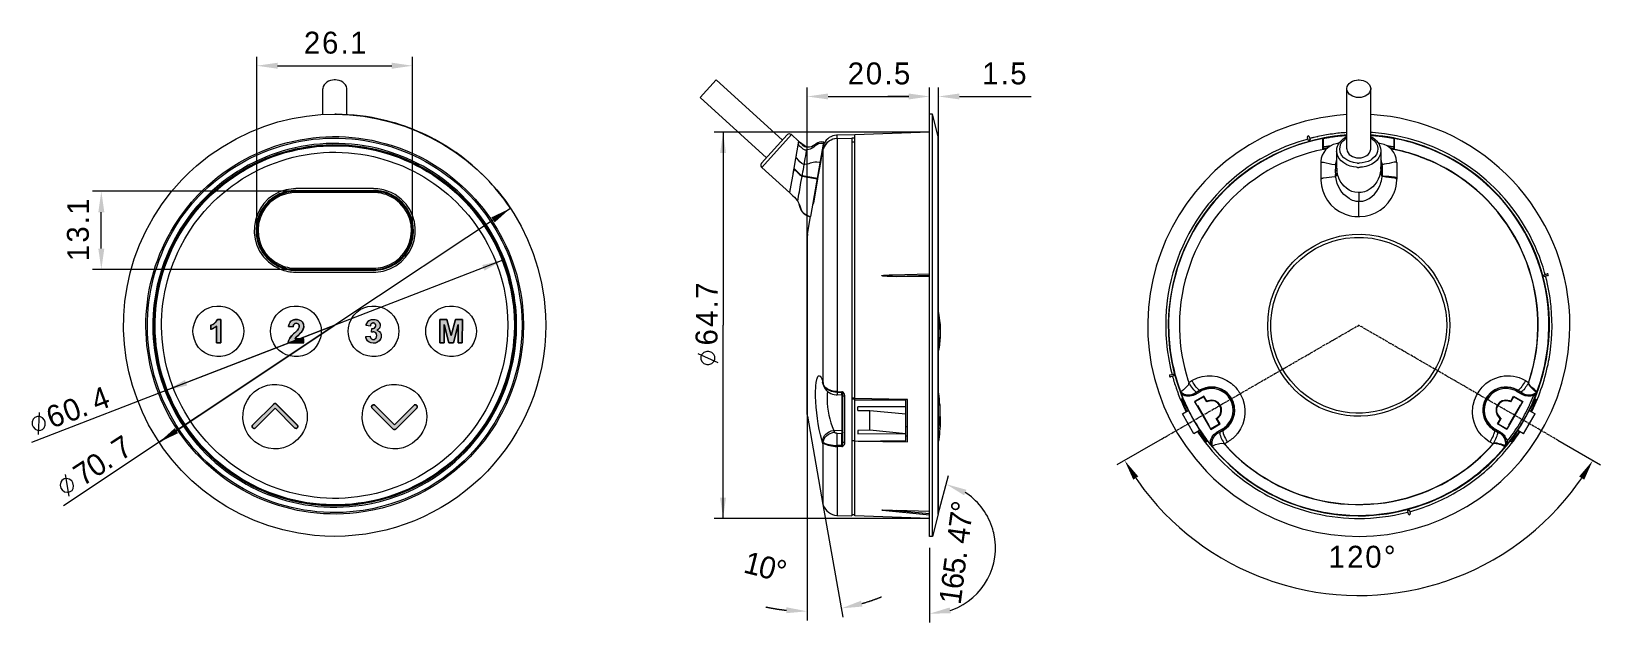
# Model space of a CAD drawing. Header units: millimetres. Extents: x 37 to 401, y 0 to 137.
import ezdxf

# ---------------------------------------------------------------- set-up
doc = ezdxf.new("R2010")
doc.units = ezdxf.units.MM

msp = doc.modelspace()

# ---------------------------------------------------------------- texts
at = {"color": 7, "char_height": 5.074902, "attachment_point": 1}
for s, insert in [('{\\fFZLTHJW--GB1-0|b0|i0|c0;2}', (100.010379, 137.133096)), ('{\\fFZLTHJW--GB1-0|b0|i0|c0;6}', (104.209767, 137.133096)), ('{\\fFZLTHJW--GB1-0|b0|i0|c0;1}', (110.727996, 137.133096)), ('{\\fFZLTHJW--GB1-0|b0|i0|c0;.}', (108.515189, 137.133096)), ('{\\fFZLTHJW--GB1-0|b0|i0|c0;2}', (226.057886, 129.999897)), ('{\\fFZLTHJW--GB1-0|b0|i0|c0;0}', (230.257263, 129.999897)), ('{\\fFZLTHJW--GB1-0|b0|i0|c0;5}', (236.775492, 129.999897)), ('{\\fFZLTHJW--GB1-0|b0|i0|c0;1}', (257.215221, 129.999897)), ('{\\fFZLTHJW--GB1-0|b0|i0|c0;5}', (263.73345, 129.999897)), ('{\\fFZLTHJW--GB1-0|b0|i0|c0;.}', (234.562685, 129.999897)), ('{\\fFZLTHJW--GB1-0|b0|i0|c0;.}', (261.520643, 129.999897)), ('{\\fFZLTHJW--GB1-0|b0|i0|c0;1}', (337.521582, 17.943596)), ('{\\fFZLTHJW--GB1-0|b0|i0|c0;2}', (341.827003, 17.943596)), ('{\\fFZLTHJW--GB1-0|b0|i0|c0;0}', (346.026403, 17.943596)), ('{\\fFZLTHJW--GB1-0|b0|i0|c0;°}', (350.331825, 17.943596))]:
    msp.add_mtext(s, dxfattribs=dict(at, insert=insert))
at = {"color": 7}
for s, insert, char_height, attachment_point, rotation in [('{\\fFZLTHJW--GB1-0|b0|i0|c0;1}', (50.205215, 94.699068), 5.064772, 7, 90), ('{\\fFZLTHJW--GB1-0|b0|i0|c0;3}', (50.205215, 88.243228), 5.064772, 7, 90), ('{\\fFZLTHJW--GB1-0|b0|i0|c0;.}', (50.205215, 92.490675), 5.064772, 7, 90), ('{\\fFZLTHJW--GB1-0|b0|i0|c0;1}', (50.205215, 83.946397), 5.064772, 7, 90), ('{\\fFZLTHJW--GB1-0|b0|i0|c0;7}', (195.937717, 75.212057), 5.074902, 7, 90), ('{\\fFZLTHJW--GB1-0|b0|i0|c0;.}', (195.937717, 72.999251), 5.074902, 7, 90), ('{\\fFZLTHJW--GB1-0|b0|i0|c0;4}', (195.937717, 68.693829), 5.074902, 7, 90), ('{\\fFZLTHJW--GB1-0|b0|i0|c0;6}', (195.937717, 64.388396), 5.074902, 7, 90), ('{\\fFZLTHJW--GB1-0|b0|i0|c0;4}', (50.12298, 53.737951), 5.073608, 1, 21), ('{\\fFZLTHJW--GB1-0|b0|i0|c0;6}', (39.716674, 49.80574), 5.073608, 1, 21), ('{\\fFZLTHJW--GB1-0|b0|i0|c0;0}', (43.51877, 51.176038), 5.073608, 1, 21), ('{\\fFZLTHJW--GB1-0|b0|i0|c0;.}', (46.82077, 52.44632), 5.073608, 1, 21), ('{\\fFZLTHJW--GB1-0|b0|i0|c0;7}', (54.80722, 41.784026), 5.074717, 1, 33), ('{\\fFZLTHJW--GB1-0|b0|i0|c0;7}', (45.959698, 35.878411), 5.074717, 1, 33), ('{\\fFZLTHJW--GB1-0|b0|i0|c0;0}', (48.901826, 37.846529), 5.074717, 1, 33), ('{\\fFZLTHJW--GB1-0|b0|i0|c0;.}', (51.843921, 39.794138), 5.074717, 1, 33), ('{\\fFZLTHJW--GB1-0|b0|i0|c0;7}', (249.418141, 22.400791), 5.073433, 1, 82), ('{\\fFZLTHJW--GB1-0|b0|i0|c0;°}', (249.883853, 25.935804), 5.073433, 1, 82), ('{\\fFZLTHJW--GB1-0|b0|i0|c0;4}', (248.973659, 18.908606), 5.073433, 1, 82), ('{\\fFZLTHJW--GB1-0|b0|i0|c0;1}', (202.858959, 16.733162), 5.073462, 1, 346), ('{\\fFZLTHJW--GB1-0|b0|i0|c0;0}', (206.266481, 15.823377), 5.073462, 1, 346), ('{\\fFZLTHJW--GB1-0|b0|i0|c0;°}', (209.695686, 14.934176), 5.073462, 1, 346), ('{\\fFZLTHJW--GB1-0|b0|i0|c0;5}', (248.063551, 11.859897), 5.073433, 1, 82), ('{\\fFZLTHJW--GB1-0|b0|i0|c0;.}', (248.529263, 15.395018), 5.073433, 1, 82), ('{\\fFZLTHJW--GB1-0|b0|i0|c0;6}', (247.619047, 8.367712), 5.073433, 1, 82), ('{\\fFZLTHJW--GB1-0|b0|i0|c0;1}', (247.174652, 4.85408), 5.073433, 1, 82)]:
    msp.add_mtext(s, dxfattribs=dict(at, insert=insert, char_height=char_height, attachment_point=attachment_point, rotation=rotation))

# ---------------------------------------------------------------- hatches: boundary and pattern name
h = msp.add_hatch(color=7)
h.dxf.hatch_style = 2
h.paths.add_polyline_path([(89.067217, 129.243101), (93.914383, 128.544601), (93.914383, 129.941601)])
h = msp.add_hatch(color=7)
h.dxf.hatch_style = 2
h.paths.add_polyline_path([(125.198717, 129.243101), (120.372717, 129.941601), (120.372717, 128.544601)])
h = msp.add_hatch(color=7)
h.dxf.hatch_style = 2
h.paths.add_polyline_path([(216.659883, 122.109899), (221.507085, 121.432601), (221.507085, 122.808399)])
h = msp.add_hatch(color=7)
h.dxf.hatch_style = 2
h.paths.add_polyline_path([(245.023217, 122.109899), (240.197217, 122.808399), (240.197217, 121.432601)])
h = msp.add_hatch(color=7)
h.dxf.hatch_style = 2
h.paths.add_polyline_path([(245.023217, 122.109899), (240.197217, 122.808399), (240.197217, 121.432601)])
h = msp.add_hatch(color=7)
h.dxf.hatch_style = 2
h.paths.add_polyline_path([(247.097585, 122.109899), (251.944717, 121.432601), (251.944717, 122.808399)])
h = msp.add_hatch(color=7)
h.dxf.hatch_style = 2
h.paths.add_polyline_path([(197.165383, 113.833697), (196.466883, 108.986495), (197.842717, 108.986495)])
h = msp.add_hatch(color=7)
h.dxf.hatch_style = 2
h.paths.add_polyline_path([(53.041585, 100.138899), (52.343085, 95.291697), (53.740085, 95.291697)])
h = msp.add_hatch(color=7)
h.dxf.hatch_style = 2
h.paths.add_polyline_path([(147.868217, 96.180697), (143.444383, 94.085197), (144.227585, 92.921101)])
h = msp.add_hatch(color=7)
h.dxf.hatch_style = 2
h.paths.add_polyline_path([(53.041585, 81.999101), (53.740085, 86.846197), (52.343085, 86.846197)])
h = msp.add_hatch(color=7)
h.dxf.hatch_style = 2
h.paths.add_polyline_path([(146.111383, 84.136899), (141.348883, 83.036197), (141.856883, 81.744995)])
h = msp.add_hatch(color=7)
edge = h.paths.add_edge_path(flags=0)
edge.add_spline(control_points=[(78.399217, 68.113697), (78.399217, 68.113697), (78.420383, 68.134899), (78.420383, 68.134899), (78.420383, 68.134899), (78.483883, 68.134899), (78.483883, 68.134899), (78.483883, 68.134899), (78.483883, 68.156101), (78.483883, 68.156101), (78.483883, 68.156101), (78.589717, 68.156101), (78.589717, 68.156101), (78.589717, 68.156101), (78.589717, 68.177197), (78.589717, 68.177197), (78.589717, 68.177197), (78.632085, 68.177197), (78.632085, 68.177197), (78.632085, 68.177197), (78.632085, 68.198399), (78.632085, 68.198399), (78.632085, 68.198399), (78.653217, 68.219601), (78.653217, 68.219601), (78.653217, 68.219601), (78.695585, 68.219601), (78.695585, 68.219601), (78.695585, 68.219601), (78.695585, 68.240697), (78.695585, 68.240697), (78.695585, 68.240697), (78.759085, 68.240697), (78.759085, 68.240697), (78.759085, 68.240697), (78.759085, 68.261899), (78.759085, 68.261899), (78.759085, 68.261899), (78.801383, 68.261899), (78.801383, 68.261899), (78.801383, 68.261899), (78.801383, 68.283101), (78.801383, 68.283101), (78.801383, 68.283101), (78.864883, 68.283101), (78.864883, 68.283101), (78.864883, 68.283101), (78.864883, 68.304197), (78.864883, 68.304197), (78.864883, 68.304197), (78.907217, 68.304197), (78.907217, 68.304197), (78.907217, 68.304197), (78.907217, 68.325399), (78.907217, 68.325399), (78.907217, 68.325399), (78.970717, 68.325399), (78.970717, 68.325399), (78.970717, 68.325399), (78.970717, 68.346601), (78.970717, 68.346601), (78.970717, 68.346601), (79.013085, 68.388899), (79.013085, 68.388899), (79.013085, 68.388899), (79.076585, 68.388899), (79.076585, 68.388899), (79.076585, 68.388899), (79.076585, 68.410101), (79.076585, 68.410101), (79.076585, 68.410101), (79.118883, 68.410101), (79.118883, 68.410101), (79.118883, 68.410101), (79.118883, 68.431197), (79.118883, 68.431197), (79.118883, 68.431197), (79.140085, 68.452399), (79.140085, 68.452399), (79.140085, 68.452399), (79.182383, 68.452399), (79.182383, 68.452399), (79.182383, 68.452399), (79.182383, 68.473601), (79.182383, 68.473601), (79.182383, 68.473601), (79.224717, 68.515899), (79.224717, 68.515899), (79.224717, 68.515899), (79.288217, 68.515899), (79.288217, 68.515899), (79.288217, 68.515899), (79.288217, 68.537101), (79.288217, 68.537101), (79.288217, 68.537101), (79.309383, 68.558197), (79.309383, 68.558197), (79.309383, 68.558197), (79.351717, 68.558197), (79.351717, 68.558197), (79.351717, 68.558197), (79.351717, 68.579399), (79.351717, 68.579399), (79.351717, 68.579399), (79.372883, 68.600601), (79.372883, 68.600601), (79.372883, 68.600601), (79.415217, 68.600601), (79.415217, 68.600601), (79.415217, 68.600601), (79.415217, 68.621697), (79.415217, 68.621697), (79.415217, 68.621697), (79.499883, 68.706399), (79.499883, 68.706399), (79.499883, 68.706399), (79.542217, 68.706399), (79.542217, 68.706399), (79.542217, 68.706399), (79.542217, 68.727601), (79.542217, 68.727601), (79.542217, 68.727601), (79.648085, 68.833399), (79.648085, 68.833399), (79.648085, 68.833399), (79.690383, 68.833399), (79.690383, 68.833399), (79.690383, 68.833399), (79.690383, 68.854601), (79.690383, 68.854601), (79.690383, 68.854601), (79.711585, 68.875697), (79.711585, 68.875697), (79.711585, 68.875697), (79.732717, 64.981101), (79.732717, 64.981101), (79.732717, 64.981101), (80.769883, 64.981101), (80.769883, 64.981101), (80.769883, 64.981101), (80.769883, 70.420899), (80.769883, 70.420899), (80.769883, 70.420899), (79.944383, 70.420899), (79.944383, 70.420899), (79.944383, 70.420899), (79.923217, 70.357399), (79.923217, 70.357399), (79.923217, 70.357399), (79.880883, 70.315101), (79.880883, 70.315101), (79.880883, 70.315101), (79.859717, 70.251601), (79.859717, 70.251601), (79.859717, 70.251601), (79.838585, 70.209197), (79.838585, 70.209197), (79.838585, 70.209197), (79.817383, 70.145697), (79.817383, 70.145697), (79.817383, 70.145697), (79.775085, 70.103399), (79.775085, 70.103399), (79.775085, 70.103399), (79.753883, 70.039899), (79.753883, 70.039899), (79.753883, 70.039899), (79.711585, 69.997601), (79.711585, 69.997601), (79.711585, 69.997601), (79.690383, 69.955197), (79.690383, 69.955197), (79.690383, 69.955197), (79.669217, 69.934101), (79.669217, 69.934101), (79.669217, 69.934101), (79.648085, 69.891697), (79.648085, 69.891697), (79.648085, 69.891697), (79.372883, 69.616601), (79.372883, 69.616601), (79.372883, 69.616601), (79.372883, 69.595399), (79.372883, 69.595399), (79.372883, 69.595399), (79.309383, 69.595399), (79.309383, 69.595399), (79.309383, 69.595399), (79.182383, 69.468399), (79.182383, 69.468399), (79.182383, 69.468399), (79.182383, 69.447197), (79.182383, 69.447197), (79.182383, 69.447197), (79.118883, 69.447197), (79.118883, 69.447197), (79.118883, 69.447197), (79.034217, 69.362601), (79.034217, 69.362601), (79.034217, 69.362601), (79.034217, 69.341399), (79.034217, 69.341399), (79.034217, 69.341399), (78.970717, 69.341399), (78.970717, 69.341399), (78.970717, 69.341399), (78.970717, 69.320197), (78.970717, 69.320197), (78.970717, 69.320197), (78.928383, 69.320197), (78.928383, 69.320197), (78.928383, 69.320197), (78.907217, 69.299101), (78.907217, 69.299101), (78.907217, 69.299101), (78.907217, 69.277899), (78.907217, 69.277899), (78.907217, 69.277899), (78.864883, 69.277899), (78.864883, 69.277899), (78.864883, 69.277899), (78.864883, 69.256697), (78.864883, 69.256697), (78.864883, 69.256697), (78.822585, 69.256697), (78.822585, 69.256697), (78.822585, 69.256697), (78.801383, 69.235601), (78.801383, 69.235601), (78.801383, 69.235601), (78.801383, 69.214399), (78.801383, 69.214399), (78.801383, 69.214399), (78.737883, 69.214399), (78.737883, 69.214399), (78.737883, 69.214399), (78.737883, 69.193197), (78.737883, 69.193197), (78.737883, 69.193197), (78.695585, 69.193197), (78.695585, 69.193197), (78.695585, 69.193197), (78.674383, 69.172101), (78.674383, 69.172101), (78.674383, 69.172101), (78.674383, 69.150899), (78.674383, 69.150899), (78.674383, 69.150899), (78.610883, 69.150899), (78.610883, 69.150899), (78.610883, 69.150899), (78.610883, 69.129697), (78.610883, 69.129697), (78.610883, 69.129697), (78.547383, 69.129697), (78.547383, 69.129697), (78.547383, 69.129697), (78.547383, 69.108601), (78.547383, 69.108601), (78.547383, 69.108601), (78.483883, 69.108601), (78.483883, 69.108601), (78.483883, 69.108601), (78.483883, 69.087399), (78.483883, 69.087399), (78.483883, 69.087399), (78.441585, 69.087399), (78.441585, 69.087399), (78.441585, 69.087399), (78.399217, 69.045101), (78.399217, 69.045101), (78.399217, 69.045101), (78.399217, 68.113697), (78.399217, 68.113697)], knot_values=[0, 0, 0, 0, 1, 1, 1, 2, 2, 2, 3, 3, 3, 4, 4, 4, 5, 5, 5, 6, 6, 6, 7, 7, 7, 8, 8, 8, 9, 9, 9, 10, 10, 10, 11, 11, 11, 12, 12, 12, 13, 13, 13, 14, 14, 14, 15, 15, 15, 16, 16, 16, 17, 17, 17, 18, 18, 18, 19, 19, 19, 20, 20, 20, 21, 21, 21, 22, 22, 22, 23, 23, 23, 24, 24, 24, 25, 25, 25, 26, 26, 26, 27, 27, 27, 28, 28, 28, 29, 29, 29, 30, 30, 30, 31, 31, 31, 32, 32, 32, 33, 33, 33, 34, 34, 34, 35, 35, 35, 36, 36, 36, 37, 37, 37, 38, 38, 38, 39, 39, 39, 40, 40, 40, 41, 41, 41, 42, 42, 42, 43, 43, 43, 44, 44, 44, 45, 45, 45, 46, 46, 46, 47, 47, 47, 48, 48, 48, 49, 49, 49, 50, 50, 50, 51, 51, 51, 52, 52, 52, 53, 53, 53, 54, 54, 54, 55, 55, 55, 56, 56, 56, 57, 57, 57, 58, 58, 58, 59, 59, 59, 60, 60, 60, 61, 61, 61, 62, 62, 62, 63, 63, 63, 64, 64, 64, 65, 65, 65, 66, 66, 66, 67, 67, 67, 68, 68, 68, 69, 69, 69, 70, 70, 70, 71, 71, 71, 72, 72, 72, 73, 73, 73, 74, 74, 74, 75, 75, 75, 76, 76, 76, 77, 77, 77, 78, 78, 78, 79, 79, 79, 80, 80, 80, 81, 81, 81, 82, 82, 82, 83, 83, 83, 84, 84, 84, 85, 85, 85, 86, 86, 86, 87, 87, 87, 88, 88, 88, 89, 89, 89, 90, 90, 90, 91, 91, 91, 91], degree=3, periodic=1)
edge = h.paths.add_edge_path(flags=0)
edge.add_spline(control_points=[(88.008883, 45.528899), (88.008883, 45.528899), (88.030085, 45.444197), (88.030085, 45.444197), (88.030085, 45.444197), (88.051217, 45.401899), (88.051217, 45.401899), (88.051217, 45.401899), (88.220585, 45.232495), (88.220585, 45.232495), (88.220585, 45.232495), (88.411085, 45.168995), (88.411085, 45.168995), (88.411085, 45.168995), (88.580383, 45.168995), (88.580383, 45.168995), (88.580383, 45.168995), (88.580383, 45.190197), (88.580383, 45.190197), (88.580383, 45.190197), (88.643883, 45.190197), (88.643883, 45.190197), (88.643883, 45.190197), (88.643883, 45.211399), (88.643883, 45.211399), (88.643883, 45.211399), (88.665085, 45.232495), (88.665085, 45.232495), (88.665085, 45.232495), (88.707383, 45.232495), (88.707383, 45.232495), (88.707383, 45.232495), (88.707383, 45.253697), (88.707383, 45.253697), (88.707383, 45.253697), (88.728585, 45.274899), (88.728585, 45.274899), (88.728585, 45.274899), (88.770883, 45.274899), (88.770883, 45.274899), (88.770883, 45.274899), (88.770883, 45.295995), (88.770883, 45.295995), (88.770883, 45.295995), (93.300585, 49.825697), (93.300585, 49.825697), (93.300585, 49.825697), (93.342883, 49.804495), (93.342883, 49.804495), (93.342883, 49.804495), (97.893717, 45.253697), (97.893717, 45.253697), (97.893717, 45.253697), (98.063085, 45.168995), (98.063085, 45.168995), (98.063085, 45.168995), (98.232383, 45.168995), (98.232383, 45.168995), (98.232383, 45.168995), (98.232383, 45.190197), (98.232383, 45.190197), (98.232383, 45.190197), (98.338217, 45.190197), (98.338217, 45.190197), (98.338217, 45.190197), (98.338217, 45.211399), (98.338217, 45.211399), (98.338217, 45.211399), (98.380585, 45.211399), (98.380585, 45.211399), (98.380585, 45.211399), (98.380585, 45.232495), (98.380585, 45.232495), (98.380585, 45.232495), (98.422883, 45.232495), (98.422883, 45.232495), (98.422883, 45.232495), (98.422883, 45.253697), (98.422883, 45.253697), (98.422883, 45.253697), (98.528717, 45.359495), (98.528717, 45.359495), (98.528717, 45.359495), (98.571085, 45.444197), (98.571085, 45.444197), (98.571085, 45.444197), (98.592217, 45.528899), (98.592217, 45.528899), (98.592217, 45.528899), (98.613383, 45.719399), (98.613383, 45.719399), (98.613383, 45.719399), (98.592217, 45.719399), (98.592217, 45.719399), (98.592217, 45.719399), (98.571085, 45.825197), (98.571085, 45.825197), (98.571085, 45.825197), (98.549883, 45.867495), (98.549883, 45.867495), (98.549883, 45.867495), (93.554585, 50.862899), (93.554585, 50.862899), (93.554585, 50.862899), (93.491085, 50.883995), (93.491085, 50.883995), (93.491085, 50.883995), (93.385217, 50.905197), (93.385217, 50.905197), (93.385217, 50.905197), (93.237085, 50.926399), (93.237085, 50.926399), (93.237085, 50.926399), (93.237085, 50.905197), (93.237085, 50.905197), (93.237085, 50.905197), (93.131217, 50.905197), (93.131217, 50.905197), (93.131217, 50.905197), (93.131217, 50.883995), (93.131217, 50.883995), (93.131217, 50.883995), (93.088883, 50.883995), (93.088883, 50.883995), (93.088883, 50.883995), (93.067717, 50.862899), (93.067717, 50.862899), (93.067717, 50.862899), (93.067717, 50.841697), (93.067717, 50.841697), (93.067717, 50.841697), (93.025383, 50.841697), (93.025383, 50.841697), (93.025383, 50.841697), (92.940717, 50.756995), (92.940717, 50.756995), (92.940717, 50.756995), (92.940717, 50.735899), (92.940717, 50.735899), (92.940717, 50.735899), (92.898383, 50.735899), (92.898383, 50.735899), (92.898383, 50.735899), (88.114717, 45.952197), (88.114717, 45.952197), (88.114717, 45.952197), (88.072383, 45.867495), (88.072383, 45.867495), (88.072383, 45.867495), (88.051217, 45.846399), (88.051217, 45.846399), (88.051217, 45.846399), (88.008883, 45.761697), (88.008883, 45.761697), (88.008883, 45.761697), (88.008883, 45.528899), (88.008883, 45.528899)], knot_values=[0, 0, 0, 0, 1, 1, 1, 2, 2, 2, 3, 3, 3, 4, 4, 4, 5, 5, 5, 6, 6, 6, 7, 7, 7, 8, 8, 8, 9, 9, 9, 10, 10, 10, 11, 11, 11, 12, 12, 12, 13, 13, 13, 14, 14, 14, 15, 15, 15, 16, 16, 16, 17, 17, 17, 18, 18, 18, 19, 19, 19, 20, 20, 20, 21, 21, 21, 22, 22, 22, 23, 23, 23, 24, 24, 24, 25, 25, 25, 26, 26, 26, 27, 27, 27, 28, 28, 28, 29, 29, 29, 30, 30, 30, 31, 31, 31, 32, 32, 32, 33, 33, 33, 34, 34, 34, 35, 35, 35, 36, 36, 36, 37, 37, 37, 38, 38, 38, 39, 39, 39, 40, 40, 40, 41, 41, 41, 42, 42, 42, 43, 43, 43, 44, 44, 44, 45, 45, 45, 46, 46, 46, 47, 47, 47, 48, 48, 48, 49, 49, 49, 50, 50, 50, 51, 51, 51, 52, 52, 52, 52], degree=3, periodic=1)
edge = h.paths.add_edge_path(flags=0)
edge.add_spline(control_points=[(96.348585, 64.959899), (96.348585, 64.959899), (96.539085, 64.959899), (96.539085, 64.959899), (96.539085, 64.959899), (96.539085, 64.981101), (96.539085, 64.981101), (96.539085, 64.981101), (96.581383, 64.981101), (96.581383, 64.981101), (96.581383, 64.981101), (96.581383, 65.002197), (96.581383, 65.002197), (96.581383, 65.002197), (96.644883, 65.002197), (96.644883, 65.002197), (96.644883, 65.002197), (96.644883, 65.023399), (96.644883, 65.023399), (96.644883, 65.023399), (96.687217, 65.023399), (96.687217, 65.023399), (96.687217, 65.023399), (96.687217, 65.044601), (96.687217, 65.044601), (96.687217, 65.044601), (96.750717, 65.044601), (96.750717, 65.044601), (96.750717, 65.044601), (96.750717, 65.065697), (96.750717, 65.065697), (96.750717, 65.065697), (96.814217, 65.065697), (96.814217, 65.065697), (96.814217, 65.065697), (96.814217, 65.086899), (96.814217, 65.086899), (96.814217, 65.086899), (96.856585, 65.086899), (96.856585, 65.086899), (96.856585, 65.086899), (96.856585, 65.108101), (96.856585, 65.108101), (96.856585, 65.108101), (96.920085, 65.108101), (96.920085, 65.108101), (96.920085, 65.108101), (96.920085, 65.129197), (96.920085, 65.129197), (96.920085, 65.129197), (96.962383, 65.129197), (96.962383, 65.129197), (96.962383, 65.129197), (96.962383, 65.150399), (96.962383, 65.150399), (96.962383, 65.150399), (97.025883, 65.150399), (97.025883, 65.150399), (97.025883, 65.150399), (97.025883, 65.171601), (97.025883, 65.171601), (97.025883, 65.171601), (97.089383, 65.171601), (97.089383, 65.171601), (97.089383, 65.171601), (97.089383, 65.192697), (97.089383, 65.192697), (97.089383, 65.192697), (97.131717, 65.192697), (97.131717, 65.192697), (97.131717, 65.192697), (97.131717, 65.213899), (97.131717, 65.213899), (97.131717, 65.213899), (97.195217, 65.213899), (97.195217, 65.213899), (97.195217, 65.213899), (97.195217, 65.235101), (97.195217, 65.235101), (97.195217, 65.235101), (97.258717, 65.235101), (97.258717, 65.235101), (97.258717, 65.235101), (97.258717, 65.256197), (97.258717, 65.256197), (97.258717, 65.256197), (97.301085, 65.256197), (97.301085, 65.256197), (97.301085, 65.256197), (97.301085, 65.277399), (97.301085, 65.277399), (97.301085, 65.277399), (97.364585, 65.277399), (97.364585, 65.277399), (97.364585, 65.277399), (97.364585, 65.298601), (97.364585, 65.298601), (97.364585, 65.298601), (97.406883, 65.298601), (97.406883, 65.298601), (97.406883, 65.298601), (97.406883, 65.319697), (97.406883, 65.319697), (97.406883, 65.319697), (97.470383, 65.319697), (97.470383, 65.319697), (97.470383, 65.319697), (97.470383, 65.340899), (97.470383, 65.340899), (97.470383, 65.340899), (97.533883, 65.340899), (97.533883, 65.340899), (97.533883, 65.340899), (97.533883, 65.362101), (97.533883, 65.362101), (97.533883, 65.362101), (97.576217, 65.362101), (97.576217, 65.362101), (97.576217, 65.362101), (97.576217, 65.383197), (97.576217, 65.383197), (97.576217, 65.383197), (97.639717, 65.383197), (97.639717, 65.383197), (97.639717, 65.383197), (97.639717, 65.404399), (97.639717, 65.404399), (97.639717, 65.404399), (97.703217, 65.404399), (97.703217, 65.404399), (97.703217, 65.404399), (97.703217, 65.425601), (97.703217, 65.425601), (97.703217, 65.425601), (97.745585, 65.425601), (97.745585, 65.425601), (97.745585, 65.425601), (97.745585, 65.446697), (97.745585, 65.446697), (97.745585, 65.446697), (97.809085, 65.446697), (97.809085, 65.446697), (97.809085, 65.446697), (97.809085, 65.467899), (97.809085, 65.467899), (97.809085, 65.467899), (97.851383, 65.467899), (97.851383, 65.467899), (97.851383, 65.467899), (97.851383, 65.489101), (97.851383, 65.489101), (97.851383, 65.489101), (97.914883, 65.489101), (97.914883, 65.489101), (97.914883, 65.489101), (97.914883, 65.510197), (97.914883, 65.510197), (97.914883, 65.510197), (97.978383, 65.510197), (97.978383, 65.510197), (97.978383, 65.510197), (97.978383, 65.531399), (97.978383, 65.531399), (97.978383, 65.531399), (98.020717, 65.531399), (98.020717, 65.531399), (98.020717, 65.531399), (98.020717, 65.552601), (98.020717, 65.552601), (98.020717, 65.552601), (98.084217, 65.552601), (98.084217, 65.552601), (98.084217, 65.552601), (98.084217, 65.573697), (98.084217, 65.573697), (98.084217, 65.573697), (98.147717, 65.573697), (98.147717, 65.573697), (98.147717, 65.573697), (98.147717, 65.594899), (98.147717, 65.594899), (98.147717, 65.594899), (98.190085, 65.594899), (98.190085, 65.594899), (98.190085, 65.594899), (98.190085, 65.616101), (98.190085, 65.616101), (98.190085, 65.616101), (98.253585, 65.616101), (98.253585, 65.616101), (98.253585, 65.616101), (98.253585, 65.637197), (98.253585, 65.637197), (98.253585, 65.637197), (98.295883, 65.637197), (98.295883, 65.637197), (98.295883, 65.637197), (98.295883, 65.658399), (98.295883, 65.658399), (98.295883, 65.658399), (98.359383, 65.658399), (98.359383, 65.658399), (98.359383, 65.658399), (98.359383, 65.679601), (98.359383, 65.679601), (98.359383, 65.679601), (98.422883, 65.679601), (98.422883, 65.679601), (98.422883, 65.679601), (98.422883, 65.700697), (98.422883, 65.700697), (98.422883, 65.700697), (98.465217, 65.700697), (98.465217, 65.700697), (98.465217, 65.700697), (98.465217, 65.721899), (98.465217, 65.721899), (98.465217, 65.721899), (98.528717, 65.721899), (98.528717, 65.721899), (98.528717, 65.721899), (98.528717, 65.743101), (98.528717, 65.743101), (98.528717, 65.743101), (98.592217, 65.743101), (98.592217, 65.743101), (98.592217, 65.743101), (98.592217, 65.764197), (98.592217, 65.764197), (98.592217, 65.764197), (98.634585, 65.764197), (98.634585, 65.764197), (98.634585, 65.764197), (98.634585, 65.785399), (98.634585, 65.785399), (98.634585, 65.785399), (98.698085, 65.785399), (98.698085, 65.785399), (98.698085, 65.785399), (98.698085, 65.806601), (98.698085, 65.806601), (98.698085, 65.806601), (98.740383, 65.806601), (98.740383, 65.806601), (98.740383, 65.806601), (98.740383, 65.827697), (98.740383, 65.827697), (98.740383, 65.827697), (98.803883, 65.827697), (98.803883, 65.827697), (98.803883, 65.827697), (98.803883, 65.848899), (98.803883, 65.848899), (98.803883, 65.848899), (98.867383, 65.848899), (98.867383, 65.848899), (98.867383, 65.848899), (98.867383, 65.870101), (98.867383, 65.870101), (98.867383, 65.870101), (98.909717, 65.870101), (98.909717, 65.870101), (98.909717, 65.870101), (98.909717, 65.891197), (98.909717, 65.891197), (98.909717, 65.891197), (98.973217, 65.891197), (98.973217, 65.891197), (98.973217, 65.891197), (97.936085, 65.912399), (97.936085, 65.912399), (97.936085, 65.912399), (97.936085, 65.954697), (97.936085, 65.954697), (98.093107, 66.209403), (98.295883, 66.433417), (98.528717, 66.632101), (98.528717, 66.632101), (98.571085, 66.632101), (98.571085, 66.632101), (98.571085, 66.632101), (98.571085, 66.653197), (98.571085, 66.653197), (98.571085, 66.653197), (98.655717, 66.737899), (98.655717, 66.737899), (98.655717, 66.737899), (98.698085, 66.737899), (98.698085, 66.737899), (98.698085, 66.737899), (98.698085, 66.759101), (98.698085, 66.759101), (98.698085, 66.759101), (98.719217, 66.780197), (98.719217, 66.780197), (98.719217, 66.780197), (98.740383, 66.822601), (98.740383, 66.822601), (98.740383, 66.822601), (98.803883, 66.886101), (98.803883, 66.886101), (98.803883, 66.886101), (98.846217, 66.886101), (98.846217, 66.886101), (98.846217, 66.886101), (98.846217, 66.907197), (98.846217, 66.907197), (98.846217, 66.907197), (98.930883, 66.991899), (98.930883, 66.991899), (98.930883, 66.991899), (98.973217, 66.991899), (98.973217, 66.991899), (98.973217, 66.991899), (98.973217, 67.013101), (98.973217, 67.013101), (99.436802, 67.489704), (99.867508, 67.964507), (99.946883, 68.664101), (99.946883, 68.664101), (99.968085, 69.108601), (99.968085, 69.108601), (99.968085, 69.108601), (99.946883, 69.108601), (99.946883, 69.108601), (99.946883, 69.108601), (99.883383, 69.426101), (99.883383, 69.426101), (99.648504, 69.985219), (99.161282, 70.337996), (98.549883, 70.378601), (98.549883, 70.378601), (97.999585, 70.399697), (97.999585, 70.399697), (97.999585, 70.399697), (97.999585, 70.378601), (97.999585, 70.378601), (97.999585, 70.378601), (97.809085, 70.378601), (97.809085, 70.378601), (97.809085, 70.378601), (97.809085, 70.357399), (97.809085, 70.357399), (97.809085, 70.357399), (97.745585, 70.357399), (97.745585, 70.357399), (97.745585, 70.357399), (97.745585, 70.336197), (97.745585, 70.336197), (97.745585, 70.336197), (97.618585, 70.336197), (97.618585, 70.336197), (97.618585, 70.336197), (97.618585, 70.315101), (97.618585, 70.315101), (97.618585, 70.315101), (97.555085, 70.315101), (97.555085, 70.315101), (97.555085, 70.315101), (97.555085, 70.293899), (97.555085, 70.293899), (97.555085, 70.293899), (97.512717, 70.293899), (97.512717, 70.293899), (97.512717, 70.293899), (97.512717, 70.272697), (97.512717, 70.272697), (97.512717, 70.272697), (97.449217, 70.272697), (97.449217, 70.272697), (97.449217, 70.272697), (97.449217, 70.251601), (97.449217, 70.251601), (97.449217, 70.251601), (97.385717, 70.251601), (97.385717, 70.251601), (97.385717, 70.251601), (97.385717, 70.230399), (97.385717, 70.230399), (97.385717, 70.230399), (97.322217, 70.230399), (97.322217, 70.230399), (97.322217, 70.230399), (97.279883, 70.188101), (97.279883, 70.188101), (97.279883, 70.188101), (97.279883, 70.166899), (97.279883, 70.166899), (97.279883, 70.166899), (97.216383, 70.166899), (97.216383, 70.166899), (97.216383, 70.166899), (97.174085, 70.124601), (97.174085, 70.124601), (97.174085, 70.124601), (97.174085, 70.103399), (97.174085, 70.103399), (97.174085, 70.103399), (97.110585, 70.103399), (97.110585, 70.103399), (97.110585, 70.103399), (97.025883, 70.018697), (97.025883, 70.018697), (97.025883, 70.018697), (97.025883, 69.997601), (97.025883, 69.997601), (97.025883, 69.997601), (96.983585, 69.997601), (96.983585, 69.997601), (96.983585, 69.997601), (96.814217, 69.828197), (96.814217, 69.828197), (96.814217, 69.828197), (96.793085, 69.785899), (96.793085, 69.785899), (96.793085, 69.785899), (96.771883, 69.764697), (96.771883, 69.764697), (96.771883, 69.764697), (96.750717, 69.722399), (96.750717, 69.722399), (96.750717, 69.722399), (96.729585, 69.701197), (96.729585, 69.701197), (96.729585, 69.701197), (96.666085, 69.574197), (96.666085, 69.574197), (96.666085, 69.574197), (96.644883, 69.553101), (96.644883, 69.553101), (96.644883, 69.553101), (96.623717, 69.510697), (96.623717, 69.510697), (96.623717, 69.510697), (96.602585, 69.426101), (96.602585, 69.426101), (96.602585, 69.426101), (96.581383, 69.404899), (96.581383, 69.404899), (96.581383, 69.404899), (96.560217, 69.362601), (96.560217, 69.362601), (96.560217, 69.362601), (96.517883, 69.193197), (96.517883, 69.193197), (96.517883, 69.193197), (96.496717, 69.129697), (96.496717, 69.129697), (96.496717, 69.129697), (96.475585, 68.960399), (96.475585, 68.960399), (96.475585, 68.960399), (96.454383, 68.875697), (96.454383, 68.875697), (96.454383, 68.875697), (96.454383, 68.791101), (96.454383, 68.791101), (96.454383, 68.791101), (97.301085, 68.706399), (97.301085, 68.706399), (97.301085, 68.706399), (97.491585, 68.706399), (97.491585, 68.706399), (97.491585, 68.706399), (97.491585, 68.833399), (97.491585, 68.833399), (97.515892, 69.047218), (97.596713, 69.266222), (97.766717, 69.404899), (97.766717, 69.404899), (97.809085, 69.404899), (97.809085, 69.404899), (97.809085, 69.404899), (97.809085, 69.426101), (97.809085, 69.426101), (97.809085, 69.426101), (97.851383, 69.468399), (97.851383, 69.468399), (97.851383, 69.468399), (97.893717, 69.468399), (97.893717, 69.468399), (97.893717, 69.468399), (97.893717, 69.489601), (97.893717, 69.489601), (97.893717, 69.489601), (97.957217, 69.489601), (97.957217, 69.489601), (97.957217, 69.489601), (97.957217, 69.510697), (97.957217, 69.510697), (97.957217, 69.510697), (97.999585, 69.510697), (97.999585, 69.510697), (97.999585, 69.510697), (97.999585, 69.531899), (97.999585, 69.531899), (97.999585, 69.531899), (98.401717, 69.510697), (98.401717, 69.510697), (98.401717, 69.510697), (98.528717, 69.489601), (98.528717, 69.489601), (98.528717, 69.489601), (98.592217, 69.468399), (98.592217, 69.468399), (98.592217, 69.468399), (98.634585, 69.426101), (98.634585, 69.426101), (98.634585, 69.426101), (98.676883, 69.404899), (98.676883, 69.404899), (98.676883, 69.404899), (98.698085, 69.383697), (98.698085, 69.383697), (98.698085, 69.383697), (98.740383, 69.362601), (98.740383, 69.362601), (98.740383, 69.362601), (98.761585, 69.341399), (98.761585, 69.341399), (98.84731, 69.216516), (98.832106, 69.242621), (98.888585, 69.087399), (98.888585, 69.087399), (98.909717, 68.960399), (98.909717, 68.960399), (98.909717, 68.960399), (98.930883, 68.642899), (98.930883, 68.642899), (98.930883, 68.642899), (98.909717, 68.642899), (98.909717, 68.642899), (98.909717, 68.642899), (98.867383, 68.473601), (98.867383, 68.473601), (98.867383, 68.473601), (98.846217, 68.452399), (98.846217, 68.452399), (98.846217, 68.452399), (98.825085, 68.410101), (98.825085, 68.410101), (98.825085, 68.410101), (98.803883, 68.325399), (98.803883, 68.325399), (98.803883, 68.325399), (98.782717, 68.304197), (98.782717, 68.304197), (98.782717, 68.304197), (98.740383, 68.219601), (98.740383, 68.219601), (98.740383, 68.219601), (98.719217, 68.198399), (98.719217, 68.198399), (98.719217, 68.198399), (98.698085, 68.156101), (98.698085, 68.156101), (98.698085, 68.156101), (98.655717, 68.113697), (98.655717, 68.113697), (98.655717, 68.113697), (98.634585, 68.071399), (98.634585, 68.071399), (98.634585, 68.071399), (98.592217, 68.029101), (98.592217, 68.029101), (98.592217, 68.029101), (98.571085, 67.986697), (98.571085, 67.986697), (98.571085, 67.986697), (98.465217, 67.880899), (98.465217, 67.880899), (98.465217, 67.880899), (98.465217, 67.838601), (98.465217, 67.838601), (98.465217, 67.838601), (98.422883, 67.838601), (98.422883, 67.838601), (98.422883, 67.838601), (98.401717, 67.817399), (98.401717, 67.817399), (98.401717, 67.817399), (98.401717, 67.775101), (98.401717, 67.775101), (98.401717, 67.775101), (98.359383, 67.775101), (98.359383, 67.775101), (98.359383, 67.775101), (98.295883, 67.711601), (98.295883, 67.711601), (98.295883, 67.711601), (98.274717, 67.669197), (98.274717, 67.669197), (98.274717, 67.669197), (98.274717, 67.648101), (98.274717, 67.648101), (98.274717, 67.648101), (98.232383, 67.648101), (98.232383, 67.648101), (98.232383, 67.648101), (98.063085, 67.478697), (98.063085, 67.478697), (98.063085, 67.478697), (98.063085, 67.457601), (98.063085, 67.457601), (98.063085, 67.457601), (98.020717, 67.457601), (98.020717, 67.457601), (98.020717, 67.457601), (97.914883, 67.351697), (97.914883, 67.351697), (97.914883, 67.351697), (97.914883, 67.330601), (97.914883, 67.330601), (97.914883, 67.330601), (97.872585, 67.330601), (97.872585, 67.330601), (97.872585, 67.330601), (97.745585, 67.203601), (97.745585, 67.203601), (97.745585, 67.203601), (97.745585, 67.182399), (97.745585, 67.182399), (97.745585, 67.182399), (97.703217, 67.182399), (97.703217, 67.182399), (97.703217, 67.182399), (97.682085, 67.161197), (97.682085, 67.161197), (97.682085, 67.161197), (97.682085, 67.118899), (97.682085, 67.118899), (97.682085, 67.118899), (97.639717, 67.118899), (97.639717, 67.118899), (97.639717, 67.118899), (97.618585, 67.097697), (97.618585, 67.097697), (97.618585, 67.097697), (97.597383, 67.055399), (97.597383, 67.055399), (97.597383, 67.055399), (97.576217, 67.034197), (97.576217, 67.034197), (97.576217, 67.034197), (97.576217, 67.013101), (97.576217, 67.013101), (97.576217, 67.013101), (97.533883, 67.013101), (97.533883, 67.013101), (97.533883, 67.013101), (97.364585, 66.843697), (97.364585, 66.843697), (97.364585, 66.843697), (97.343383, 66.801399), (97.343383, 66.801399), (97.343383, 66.801399), (97.322217, 66.780197), (97.322217, 66.780197), (97.322217, 66.780197), (97.322217, 66.759101), (97.322217, 66.759101), (97.322217, 66.759101), (97.279883, 66.759101), (97.279883, 66.759101), (96.867909, 66.316718), (96.490014, 65.823111), (96.369717, 65.213899), (96.369717, 65.213899), (96.348585, 65.129197), (96.348585, 65.129197), (96.348585, 65.129197), (96.348585, 64.959899), (96.348585, 64.959899)], knot_values=[0, 0, 0, 0, 1, 1, 1, 2, 2, 2, 3, 3, 3, 4, 4, 4, 5, 5, 5, 6, 6, 6, 7, 7, 7, 8, 8, 8, 9, 9, 9, 10, 10, 10, 11, 11, 11, 12, 12, 12, 13, 13, 13, 14, 14, 14, 15, 15, 15, 16, 16, 16, 17, 17, 17, 18, 18, 18, 19, 19, 19, 20, 20, 20, 21, 21, 21, 22, 22, 22, 23, 23, 23, 24, 24, 24, 25, 25, 25, 26, 26, 26, 27, 27, 27, 28, 28, 28, 29, 29, 29, 30, 30, 30, 31, 31, 31, 32, 32, 32, 33, 33, 33, 34, 34, 34, 35, 35, 35, 36, 36, 36, 37, 37, 37, 38, 38, 38, 39, 39, 39, 40, 40, 40, 41, 41, 41, 42, 42, 42, 43, 43, 43, 44, 44, 44, 45, 45, 45, 46, 46, 46, 47, 47, 47, 48, 48, 48, 49, 49, 49, 50, 50, 50, 51, 51, 51, 52, 52, 52, 53, 53, 53, 54, 54, 54, 55, 55, 55, 56, 56, 56, 57, 57, 57, 58, 58, 58, 59, 59, 59, 60, 60, 60, 61, 61, 61, 62, 62, 62, 63, 63, 63, 64, 64, 64, 65, 65, 65, 66, 66, 66, 67, 67, 67, 68, 68, 68, 69, 69, 69, 70, 70, 70, 71, 71, 71, 72, 72, 72, 73, 73, 73, 74, 74, 74, 75, 75, 75, 76, 76, 76, 77, 77, 77, 78, 78, 78, 79, 79, 79, 80, 80, 80, 81, 81, 81, 82, 82, 82, 83, 83, 83, 84, 84, 84, 85, 85, 85, 86, 86, 86, 87, 87, 87, 88, 88, 88, 89, 89, 89, 90, 90, 90, 91, 91, 91, 92, 92, 92, 93, 93, 93, 94, 94, 94, 95, 95, 95, 96, 96, 96, 97, 97, 97, 98, 98, 98, 99, 99, 99, 100, 100, 100, 101, 101, 101, 102, 102, 102, 103, 103, 103, 104, 104, 104, 105, 105, 105, 106, 106, 106, 107, 107, 107, 108, 108, 108, 109, 109, 109, 110, 110, 110, 111, 111, 111, 112, 112, 112, 113, 113, 113, 114, 114, 114, 115, 115, 115, 116, 116, 116, 117, 117, 117, 118, 118, 118, 119, 119, 119, 120, 120, 120, 121, 121, 121, 122, 122, 122, 123, 123, 123, 124, 124, 124, 125, 125, 125, 126, 126, 126, 127, 127, 127, 128, 128, 128, 129, 129, 129, 130, 130, 130, 131, 131, 131, 132, 132, 132, 133, 133, 133, 134, 134, 134, 135, 135, 135, 136, 136, 136, 137, 137, 137, 138, 138, 138, 139, 139, 139, 140, 140, 140, 141, 141, 141, 142, 142, 142, 143, 143, 143, 144, 144, 144, 145, 145, 145, 146, 146, 146, 147, 147, 147, 148, 148, 148, 149, 149, 149, 150, 150, 150, 151, 151, 151, 152, 152, 152, 153, 153, 153, 154, 154, 154, 155, 155, 155, 156, 156, 156, 157, 157, 157, 158, 158, 158, 159, 159, 159, 160, 160, 160, 161, 161, 161, 162, 162, 162, 163, 163, 163, 164, 164, 164, 165, 165, 165, 166, 166, 166, 167, 167, 167, 168, 168, 168, 169, 169, 169, 170, 170, 170, 171, 171, 171, 172, 172, 172, 173, 173, 173, 174, 174, 174, 175, 175, 175, 176, 176, 176, 177, 177, 177, 178, 178, 178, 179, 179, 179, 180, 180, 180, 181, 181, 181, 182, 182, 182, 183, 183, 183, 184, 184, 184, 185, 185, 185, 186, 186, 186, 187, 187, 187, 188, 188, 188, 189, 189, 189, 190, 190, 190, 191, 191, 191, 192, 192, 192, 193, 193, 193, 194, 194, 194, 195, 195, 195, 196, 196, 196, 197, 197, 197, 198, 198, 198, 199, 199, 199, 200, 200, 200, 201, 201, 201, 202, 202, 202, 203, 203, 203, 204, 204, 204, 205, 205, 205, 206, 206, 206, 207, 207, 207, 208, 208, 208, 209, 209, 209, 210, 210, 210, 211, 211, 211, 212, 212, 212, 213, 213, 213, 214, 214, 214, 215, 215, 215, 216, 216, 216, 217, 217, 217, 218, 218, 218, 219, 219, 219, 220, 220, 220, 221, 221, 221, 222, 222, 222, 223, 223, 223, 224, 224, 224, 224], degree=3, periodic=1)
edge = h.paths.add_edge_path(flags=0)
edge.add_spline(control_points=[(114.361383, 66.272197), (114.361383, 66.272197), (114.382585, 66.187601), (114.382585, 66.187601), (114.533186, 65.433997), (115.265588, 64.941907), (116.012383, 64.896399), (116.012383, 64.896399), (116.202883, 64.896399), (116.202883, 64.896399), (116.202883, 64.896399), (116.202883, 64.917601), (116.202883, 64.917601), (116.202883, 64.917601), (116.372217, 64.917601), (116.372217, 64.917601), (116.372217, 64.917601), (116.372217, 64.938697), (116.372217, 64.938697), (116.372217, 64.938697), (116.541585, 64.938697), (116.541585, 64.938697), (116.541585, 64.938697), (116.541585, 64.959899), (116.541585, 64.959899), (116.541585, 64.959899), (116.626217, 64.959899), (116.626217, 64.959899), (116.626217, 64.959899), (116.626217, 64.981101), (116.626217, 64.981101), (116.626217, 64.981101), (116.668585, 64.981101), (116.668585, 64.981101), (116.668585, 64.981101), (116.668585, 65.002197), (116.668585, 65.002197), (116.668585, 65.002197), (116.710883, 65.002197), (116.710883, 65.002197), (116.710883, 65.002197), (116.710883, 65.023399), (116.710883, 65.023399), (116.710883, 65.023399), (116.795585, 65.023399), (116.795585, 65.023399), (116.795585, 65.023399), (116.795585, 65.044601), (116.795585, 65.044601), (116.795585, 65.044601), (116.880217, 65.044601), (116.880217, 65.044601), (116.880217, 65.044601), (116.880217, 65.065697), (116.880217, 65.065697), (116.880217, 65.065697), (116.922585, 65.065697), (116.922585, 65.065697), (116.922585, 65.065697), (116.922585, 65.086899), (116.922585, 65.086899), (116.922585, 65.086899), (116.964883, 65.086899), (116.964883, 65.086899), (116.964883, 65.086899), (116.964883, 65.108101), (116.964883, 65.108101), (116.964883, 65.108101), (116.986085, 65.129197), (116.986085, 65.129197), (116.986085, 65.129197), (117.028383, 65.129197), (117.028383, 65.129197), (117.028383, 65.129197), (117.028383, 65.150399), (117.028383, 65.150399), (117.028383, 65.150399), (117.070717, 65.150399), (117.070717, 65.150399), (117.070717, 65.150399), (117.070717, 65.171601), (117.070717, 65.171601), (117.070717, 65.171601), (117.113085, 65.171601), (117.113085, 65.171601), (117.113085, 65.171601), (117.113085, 65.192697), (117.113085, 65.192697), (117.113085, 65.192697), (117.134217, 65.213899), (117.134217, 65.213899), (117.134217, 65.213899), (117.176585, 65.213899), (117.176585, 65.213899), (117.176585, 65.213899), (117.176585, 65.235101), (117.176585, 65.235101), (117.176585, 65.235101), (117.197717, 65.256197), (117.197717, 65.256197), (117.197717, 65.256197), (117.240085, 65.256197), (117.240085, 65.256197), (117.240085, 65.256197), (117.240085, 65.277399), (117.240085, 65.277399), (117.240085, 65.277399), (117.282383, 65.277399), (117.282383, 65.277399), (117.282383, 65.277399), (117.282383, 65.298601), (117.282383, 65.298601), (117.282383, 65.298601), (117.324717, 65.298601), (117.324717, 65.298601), (117.324717, 65.298601), (117.324717, 65.319697), (117.324717, 65.319697), (117.324717, 65.319697), (117.536383, 65.531399), (117.536383, 65.531399), (117.536383, 65.531399), (117.557585, 65.573697), (117.557585, 65.573697), (117.557585, 65.573697), (117.642217, 65.658399), (117.642217, 65.658399), (117.642217, 65.658399), (117.705717, 65.785399), (117.705717, 65.785399), (117.705717, 65.785399), (117.726883, 65.806601), (117.726883, 65.806601), (117.726883, 65.806601), (117.748085, 65.870101), (117.748085, 65.870101), (117.748085, 65.870101), (117.769217, 65.912399), (117.769217, 65.912399), (117.769217, 65.912399), (117.790383, 65.933601), (117.790383, 65.933601), (117.833105, 66.136801), (117.835609, 65.975511), (117.896217, 66.229899), (117.896217, 66.229899), (117.917383, 66.378101), (117.917383, 66.378101), (117.917383, 66.378101), (117.938585, 66.886101), (117.938585, 66.886101), (117.938585, 66.886101), (117.917383, 66.886101), (117.917383, 66.886101), (117.917383, 66.886101), (117.896217, 66.949601), (117.896217, 66.949601), (117.896217, 66.949601), (117.875085, 67.097697), (117.875085, 67.097697), (117.780188, 67.246922), (117.797086, 67.365526), (117.621085, 67.499899), (117.621085, 67.499899), (117.599883, 67.542197), (117.599883, 67.542197), (117.599883, 67.542197), (117.494085, 67.648101), (117.494085, 67.648101), (117.494085, 67.648101), (117.430585, 67.669197), (117.430585, 67.669197), (117.430585, 67.669197), (117.409383, 67.690399), (117.409383, 67.690399), (117.409383, 67.690399), (117.367085, 67.711601), (117.367085, 67.711601), (117.367085, 67.711601), (117.345883, 67.732697), (117.345883, 67.732697), (117.345883, 67.732697), (117.303585, 67.753899), (117.303585, 67.753899), (117.303585, 67.753899), (117.282383, 67.775101), (117.282383, 67.775101), (117.282383, 67.775101), (117.240085, 67.796197), (117.240085, 67.796197), (117.240085, 67.796197), (117.049585, 67.859697), (117.049585, 67.859697), (117.049585, 67.859697), (117.028383, 67.880899), (117.028383, 67.880899), (117.028383, 67.880899), (116.943717, 67.923197), (116.943717, 67.923197), (116.943717, 67.923197), (116.943717, 67.944399), (116.943717, 67.944399), (116.943717, 67.944399), (116.986085, 67.944399), (116.986085, 67.944399), (116.986085, 67.944399), (116.986085, 67.965601), (116.986085, 67.965601), (116.986085, 67.965601), (117.028383, 67.965601), (117.028383, 67.965601), (117.028383, 67.965601), (117.028383, 67.986697), (117.028383, 67.986697), (117.028383, 67.986697), (117.070717, 68.029101), (117.070717, 68.029101), (117.070717, 68.029101), (117.113085, 68.029101), (117.113085, 68.029101), (117.113085, 68.029101), (117.113085, 68.050197), (117.113085, 68.050197), (117.113085, 68.050197), (117.155383, 68.050197), (117.155383, 68.050197), (117.155383, 68.050197), (117.155383, 68.071399), (117.155383, 68.071399), (117.155383, 68.071399), (117.197717, 68.113697), (117.197717, 68.113697), (117.197717, 68.113697), (117.240085, 68.113697), (117.240085, 68.113697), (117.240085, 68.113697), (117.240085, 68.134899), (117.240085, 68.134899), (117.240085, 68.134899), (117.388217, 68.283101), (117.388217, 68.283101), (117.388217, 68.283101), (117.430585, 68.283101), (117.430585, 68.283101), (117.430585, 68.283101), (117.430585, 68.325399), (117.430585, 68.325399), (117.592793, 68.5268), (117.5893, 68.557527), (117.663383, 68.791101), (117.663383, 68.791101), (117.684585, 69.299101), (117.684585, 69.299101), (117.684585, 69.299101), (117.663383, 69.299101), (117.663383, 69.299101), (117.663383, 69.299101), (117.642217, 69.426101), (117.642217, 69.426101), (117.426317, 69.995096), (116.986403, 70.343605), (116.372217, 70.420899), (116.372217, 70.420899), (115.737217, 70.442101), (115.737217, 70.442101), (115.737217, 70.442101), (115.737217, 70.420899), (115.737217, 70.420899), (115.737217, 70.420899), (115.610217, 70.420899), (115.610217, 70.420899), (115.610217, 70.420899), (115.610217, 70.399697), (115.610217, 70.399697), (115.610217, 70.399697), (115.546717, 70.399697), (115.546717, 70.399697), (115.546717, 70.399697), (115.546717, 70.378601), (115.546717, 70.378601), (115.546717, 70.378601), (115.504383, 70.378601), (115.504383, 70.378601), (115.504383, 70.378601), (115.504383, 70.357399), (115.504383, 70.357399), (115.504383, 70.357399), (115.440883, 70.357399), (115.440883, 70.357399), (115.440883, 70.357399), (115.440883, 70.336197), (115.440883, 70.336197), (115.440883, 70.336197), (115.377383, 70.336197), (115.377383, 70.336197), (115.377383, 70.336197), (115.377383, 70.315101), (115.377383, 70.315101), (115.377383, 70.315101), (115.313883, 70.315101), (115.313883, 70.315101), (115.313883, 70.315101), (115.313883, 70.293899), (115.313883, 70.293899), (115.313883, 70.293899), (115.271585, 70.293899), (115.271585, 70.293899), (115.271585, 70.293899), (115.271585, 70.272697), (115.271585, 70.272697), (115.271585, 70.272697), (115.229217, 70.272697), (115.229217, 70.272697), (115.229217, 70.272697), (115.186883, 70.230399), (115.186883, 70.230399), (115.186883, 70.230399), (115.186883, 70.209197), (115.186883, 70.209197), (115.186883, 70.209197), (115.123383, 70.209197), (115.123383, 70.209197), (115.123383, 70.209197), (114.996383, 70.082197), (114.996383, 70.082197), (114.996383, 70.082197), (114.996383, 70.061101), (114.996383, 70.061101), (114.996383, 70.061101), (114.954085, 70.061101), (114.954085, 70.061101), (114.67779, 69.808794), (114.503588, 69.478312), (114.424883, 69.108601), (114.424883, 69.108601), (114.424883, 69.023899), (114.424883, 69.023899), (114.424883, 69.023899), (114.573085, 69.002697), (114.573085, 69.002697), (114.79851, 68.964597), (115.024994, 68.934999), (115.250383, 68.896899), (115.250383, 68.896899), (115.377383, 68.896899), (115.377383, 68.896899), (115.377383, 68.896899), (115.377383, 68.918101), (115.377383, 68.918101), (115.419399, 69.147724), (115.462791, 69.247913), (115.610217, 69.426101), (115.610217, 69.426101), (115.652585, 69.426101), (115.652585, 69.426101), (115.652585, 69.426101), (115.652585, 69.447197), (115.652585, 69.447197), (115.652585, 69.447197), (115.694883, 69.489601), (115.694883, 69.489601), (115.694883, 69.489601), (115.737217, 69.489601), (115.737217, 69.489601), (115.737217, 69.489601), (115.737217, 69.510697), (115.737217, 69.510697), (115.737217, 69.510697), (115.779585, 69.510697), (115.779585, 69.510697), (115.779585, 69.510697), (115.779585, 69.531899), (115.779585, 69.531899), (115.779585, 69.531899), (115.821883, 69.531899), (115.821883, 69.531899), (115.821883, 69.531899), (115.821883, 69.553101), (115.821883, 69.553101), (115.821883, 69.553101), (115.885383, 69.553101), (115.885383, 69.553101), (115.885383, 69.553101), (115.885383, 69.574197), (115.885383, 69.574197), (115.885383, 69.574197), (115.991217, 69.574197), (115.991217, 69.574197), (115.991217, 69.574197), (115.991217, 69.595399), (115.991217, 69.595399), (115.991217, 69.595399), (116.202883, 69.574197), (116.202883, 69.574197), (116.202883, 69.574197), (116.393383, 69.510697), (116.393383, 69.510697), (116.393383, 69.510697), (116.435717, 69.489601), (116.435717, 69.489601), (116.435717, 69.489601), (116.478085, 69.447197), (116.478085, 69.447197), (116.478085, 69.447197), (116.499217, 69.404899), (116.499217, 69.404899), (116.499217, 69.404899), (116.562717, 69.341399), (116.562717, 69.341399), (116.562717, 69.341399), (116.583883, 69.299101), (116.583883, 69.299101), (116.583883, 69.299101), (116.605085, 69.235601), (116.605085, 69.235601), (116.605085, 69.235601), (116.626217, 69.214399), (116.626217, 69.214399), (116.626217, 69.214399), (116.647383, 68.812197), (116.647383, 68.812197), (116.647383, 68.812197), (116.626217, 68.812197), (116.626217, 68.812197), (116.626217, 68.812197), (116.605085, 68.727601), (116.605085, 68.727601), (116.605085, 68.727601), (116.562717, 68.642899), (116.562717, 68.642899), (116.562717, 68.642899), (116.520383, 68.600601), (116.520383, 68.600601), (116.520383, 68.600601), (116.499217, 68.558197), (116.499217, 68.558197), (116.499217, 68.558197), (116.393383, 68.452399), (116.393383, 68.452399), (116.393383, 68.452399), (116.393383, 68.431197), (116.393383, 68.431197), (116.393383, 68.431197), (116.351085, 68.431197), (116.351085, 68.431197), (116.351085, 68.431197), (116.351085, 68.410101), (116.351085, 68.410101), (116.351085, 68.410101), (116.308717, 68.410101), (116.308717, 68.410101), (116.308717, 68.410101), (116.308717, 68.388899), (116.308717, 68.388899), (116.308717, 68.388899), (116.266383, 68.388899), (116.266383, 68.388899), (116.266383, 68.388899), (116.266383, 68.367697), (116.266383, 68.367697), (116.266383, 68.367697), (116.224085, 68.367697), (116.224085, 68.367697), (116.224085, 68.367697), (116.224085, 68.346601), (116.224085, 68.346601), (116.224085, 68.346601), (116.139383, 68.346601), (116.139383, 68.346601), (116.139383, 68.346601), (116.139383, 68.325399), (116.139383, 68.325399), (116.139383, 68.325399), (116.097085, 68.325399), (116.097085, 68.325399), (116.097085, 68.325399), (116.097085, 68.304197), (116.097085, 68.304197), (116.097085, 68.304197), (115.800717, 68.304197), (115.800717, 68.304197), (115.800717, 68.304197), (115.779585, 68.283101), (115.779585, 68.283101), (115.779585, 68.283101), (115.758383, 68.134899), (115.758383, 68.134899), (115.758383, 68.134899), (115.694883, 67.626899), (115.694883, 67.626899), (115.694883, 67.626899), (115.694883, 67.457601), (115.694883, 67.457601), (115.694883, 67.457601), (115.758383, 67.457601), (115.758383, 67.457601), (115.758383, 67.457601), (115.758383, 67.478697), (115.758383, 67.478697), (115.758383, 67.478697), (115.843085, 67.478697), (115.843085, 67.478697), (115.843085, 67.478697), (115.843085, 67.499899), (115.843085, 67.499899), (115.843085, 67.499899), (115.970085, 67.499899), (115.970085, 67.499899), (115.970085, 67.499899), (115.970085, 67.521101), (115.970085, 67.521101), (115.970085, 67.521101), (116.287585, 67.499899), (116.287585, 67.499899), (116.607202, 67.457601), (116.825889, 67.174603), (116.859085, 66.864899), (116.859085, 66.864899), (116.880217, 66.568601), (116.880217, 66.568601), (116.880217, 66.568601), (116.859085, 66.568601), (116.859085, 66.568601), (116.859085, 66.568601), (116.837883, 66.335697), (116.837883, 66.335697), (116.837883, 66.335697), (116.753217, 66.166399), (116.753217, 66.166399), (116.753217, 66.166399), (116.732085, 66.102899), (116.732085, 66.102899), (116.732085, 66.102899), (116.668585, 66.039399), (116.668585, 66.039399), (116.668585, 66.039399), (116.668585, 65.997101), (116.668585, 65.997101), (116.668585, 65.997101), (116.626217, 65.997101), (116.626217, 65.997101), (116.626217, 65.997101), (116.562717, 65.933601), (116.562717, 65.933601), (116.562717, 65.933601), (116.562717, 65.912399), (116.562717, 65.912399), (116.562717, 65.912399), (116.520383, 65.912399), (116.520383, 65.912399), (116.520383, 65.912399), (116.520383, 65.891197), (116.520383, 65.891197), (116.520383, 65.891197), (116.478085, 65.891197), (116.478085, 65.891197), (116.478085, 65.891197), (116.456883, 65.870101), (116.456883, 65.870101), (116.456883, 65.870101), (116.456883, 65.848899), (116.456883, 65.848899), (116.456883, 65.848899), (116.393383, 65.848899), (116.393383, 65.848899), (116.393383, 65.848899), (116.393383, 65.827697), (116.393383, 65.827697), (116.393383, 65.827697), (116.329883, 65.827697), (116.329883, 65.827697), (116.329883, 65.827697), (116.329883, 65.806601), (116.329883, 65.806601), (116.329883, 65.806601), (116.287585, 65.806601), (116.287585, 65.806601), (116.287585, 65.806601), (116.287585, 65.785399), (116.287585, 65.785399), (116.287585, 65.785399), (116.160585, 65.785399), (116.160585, 65.785399), (116.160585, 65.785399), (116.160585, 65.764197), (116.160585, 65.764197), (116.160585, 65.764197), (116.075883, 65.764197), (116.075883, 65.764197), (115.703385, 65.799792), (115.411991, 66.1011), (115.356217, 66.462697), (115.356217, 66.462697), (115.356217, 66.568601), (115.356217, 66.568601), (115.356217, 66.568601), (115.186883, 66.568601), (115.186883, 66.568601), (115.186883, 66.568601), (115.186883, 66.547399), (115.186883, 66.547399), (115.186883, 66.547399), (115.017585, 66.547399), (115.017585, 66.547399), (115.017585, 66.547399), (115.017585, 66.526197), (115.017585, 66.526197), (115.017585, 66.526197), (114.848217, 66.526197), (114.848217, 66.526197), (114.848217, 66.526197), (114.848217, 66.505101), (114.848217, 66.505101), (114.848217, 66.505101), (114.678883, 66.505101), (114.678883, 66.505101), (114.678883, 66.505101), (114.678883, 66.483899), (114.678883, 66.483899), (114.678883, 66.483899), (114.509585, 66.483899), (114.509585, 66.483899), (114.509585, 66.483899), (114.509585, 66.462697), (114.509585, 66.462697), (114.509585, 66.462697), (114.361383, 66.462697), (114.361383, 66.462697), (114.361383, 66.462697), (114.361383, 66.272197), (114.361383, 66.272197)], knot_values=[0, 0, 0, 0, 1, 1, 1, 2, 2, 2, 3, 3, 3, 4, 4, 4, 5, 5, 5, 6, 6, 6, 7, 7, 7, 8, 8, 8, 9, 9, 9, 10, 10, 10, 11, 11, 11, 12, 12, 12, 13, 13, 13, 14, 14, 14, 15, 15, 15, 16, 16, 16, 17, 17, 17, 18, 18, 18, 19, 19, 19, 20, 20, 20, 21, 21, 21, 22, 22, 22, 23, 23, 23, 24, 24, 24, 25, 25, 25, 26, 26, 26, 27, 27, 27, 28, 28, 28, 29, 29, 29, 30, 30, 30, 31, 31, 31, 32, 32, 32, 33, 33, 33, 34, 34, 34, 35, 35, 35, 36, 36, 36, 37, 37, 37, 38, 38, 38, 39, 39, 39, 40, 40, 40, 41, 41, 41, 42, 42, 42, 43, 43, 43, 44, 44, 44, 45, 45, 45, 46, 46, 46, 47, 47, 47, 48, 48, 48, 49, 49, 49, 50, 50, 50, 51, 51, 51, 52, 52, 52, 53, 53, 53, 54, 54, 54, 55, 55, 55, 56, 56, 56, 57, 57, 57, 58, 58, 58, 59, 59, 59, 60, 60, 60, 61, 61, 61, 62, 62, 62, 63, 63, 63, 64, 64, 64, 65, 65, 65, 66, 66, 66, 67, 67, 67, 68, 68, 68, 69, 69, 69, 70, 70, 70, 71, 71, 71, 72, 72, 72, 73, 73, 73, 74, 74, 74, 75, 75, 75, 76, 76, 76, 77, 77, 77, 78, 78, 78, 79, 79, 79, 80, 80, 80, 81, 81, 81, 82, 82, 82, 83, 83, 83, 84, 84, 84, 85, 85, 85, 86, 86, 86, 87, 87, 87, 88, 88, 88, 89, 89, 89, 90, 90, 90, 91, 91, 91, 92, 92, 92, 93, 93, 93, 94, 94, 94, 95, 95, 95, 96, 96, 96, 97, 97, 97, 98, 98, 98, 99, 99, 99, 100, 100, 100, 101, 101, 101, 102, 102, 102, 103, 103, 103, 104, 104, 104, 105, 105, 105, 106, 106, 106, 107, 107, 107, 108, 108, 108, 109, 109, 109, 110, 110, 110, 111, 111, 111, 112, 112, 112, 113, 113, 113, 114, 114, 114, 115, 115, 115, 116, 116, 116, 117, 117, 117, 118, 118, 118, 119, 119, 119, 120, 120, 120, 121, 121, 121, 122, 122, 122, 123, 123, 123, 124, 124, 124, 125, 125, 125, 126, 126, 126, 127, 127, 127, 128, 128, 128, 129, 129, 129, 130, 130, 130, 131, 131, 131, 132, 132, 132, 133, 133, 133, 134, 134, 134, 135, 135, 135, 136, 136, 136, 137, 137, 137, 138, 138, 138, 139, 139, 139, 140, 140, 140, 141, 141, 141, 142, 142, 142, 143, 143, 143, 144, 144, 144, 145, 145, 145, 146, 146, 146, 147, 147, 147, 148, 148, 148, 149, 149, 149, 150, 150, 150, 151, 151, 151, 152, 152, 152, 153, 153, 153, 154, 154, 154, 155, 155, 155, 156, 156, 156, 157, 157, 157, 158, 158, 158, 159, 159, 159, 160, 160, 160, 161, 161, 161, 162, 162, 162, 163, 163, 163, 164, 164, 164, 165, 165, 165, 166, 166, 166, 167, 167, 167, 168, 168, 168, 169, 169, 169, 170, 170, 170, 171, 171, 171, 172, 172, 172, 173, 173, 173, 174, 174, 174, 175, 175, 175, 176, 176, 176, 177, 177, 177, 178, 178, 178, 179, 179, 179, 180, 180, 180, 181, 181, 181, 182, 182, 182, 183, 183, 183, 184, 184, 184, 185, 185, 185, 186, 186, 186, 187, 187, 187, 188, 188, 188, 189, 189, 189, 190, 190, 190, 191, 191, 191, 192, 192, 192, 193, 193, 193, 194, 194, 194, 195, 195, 195, 196, 196, 196, 197, 197, 197, 198, 198, 198, 199, 199, 199, 200, 200, 200, 201, 201, 201, 202, 202, 202, 203, 203, 203, 204, 204, 204, 205, 205, 205, 206, 206, 206, 207, 207, 207, 208, 208, 208, 209, 209, 209, 210, 210, 210, 210], degree=3, periodic=1)
edge = h.paths.add_edge_path(flags=0)
edge.add_spline(control_points=[(115.673717, 50.143197), (115.673717, 50.143197), (115.694883, 50.058495), (115.694883, 50.058495), (115.694883, 50.058495), (115.716085, 49.994995), (115.716085, 49.994995), (115.716085, 49.994995), (115.737217, 49.952697), (115.737217, 49.952697), (115.737217, 49.952697), (120.563217, 45.126697), (120.563217, 45.126697), (120.563217, 45.126697), (120.584383, 45.084399), (120.584383, 45.084399), (120.584383, 45.084399), (120.626717, 45.041995), (120.626717, 45.041995), (120.626717, 45.041995), (120.669085, 45.020899), (120.669085, 45.020899), (120.669085, 45.020899), (120.690217, 44.999697), (120.690217, 44.999697), (120.690217, 44.999697), (120.774883, 44.957399), (120.774883, 44.957399), (120.774883, 44.957399), (120.796085, 44.936197), (120.796085, 44.936197), (120.796085, 44.936197), (120.838383, 44.914995), (120.838383, 44.914995), (120.838383, 44.914995), (120.965383, 44.893899), (120.965383, 44.893899), (120.965383, 44.893899), (121.028883, 44.893899), (121.028883, 44.893899), (121.028883, 44.893899), (121.028883, 44.914995), (121.028883, 44.914995), (121.028883, 44.914995), (121.155883, 44.914995), (121.155883, 44.914995), (121.155883, 44.914995), (121.155883, 44.936197), (121.155883, 44.936197), (121.155883, 44.936197), (121.198217, 44.936197), (121.198217, 44.936197), (121.198217, 44.936197), (121.198217, 44.957399), (121.198217, 44.957399), (121.198217, 44.957399), (121.240585, 44.999697), (121.240585, 44.999697), (121.240585, 44.999697), (121.304085, 44.999697), (121.304085, 44.999697), (121.304085, 44.999697), (121.304085, 45.020899), (121.304085, 45.020899), (121.304085, 45.020899), (126.003085, 49.719899), (126.003085, 49.719899), (126.003085, 49.719899), (126.045383, 49.719899), (126.045383, 49.719899), (126.045383, 49.719899), (126.045383, 49.740995), (126.045383, 49.740995), (126.045383, 49.740995), (126.108883, 49.804495), (126.108883, 49.804495), (126.108883, 49.804495), (126.130085, 49.846899), (126.130085, 49.846899), (126.130085, 49.846899), (126.151217, 49.867995), (126.151217, 49.867995), (126.151217, 49.867995), (126.193585, 49.867995), (126.193585, 49.867995), (126.193585, 49.867995), (126.193585, 49.910399), (126.193585, 49.910399), (126.193585, 49.910399), (126.235883, 49.994995), (126.235883, 49.994995), (126.235883, 49.994995), (126.257085, 50.058495), (126.257085, 50.058495), (126.257085, 50.058495), (126.278217, 50.333697), (126.278217, 50.333697), (126.278217, 50.333697), (126.257085, 50.333697), (126.257085, 50.333697), (126.257085, 50.333697), (126.235883, 50.397197), (126.235883, 50.397197), (126.235883, 50.397197), (126.214717, 50.418399), (126.214717, 50.418399), (126.214717, 50.418399), (126.193585, 50.460697), (126.193585, 50.460697), (126.193585, 50.460697), (126.066585, 50.587697), (126.066585, 50.587697), (126.066585, 50.587697), (125.939585, 50.629995), (125.939585, 50.629995), (125.939585, 50.629995), (125.685585, 50.651197), (125.685585, 50.651197), (125.685585, 50.651197), (125.685585, 50.629995), (125.685585, 50.629995), (125.685585, 50.629995), (125.643217, 50.629995), (125.643217, 50.629995), (125.643217, 50.629995), (125.622085, 50.608899), (125.622085, 50.608899), (125.622085, 50.608899), (125.622085, 50.587697), (125.622085, 50.587697), (125.622085, 50.587697), (125.579717, 50.587697), (125.579717, 50.587697), (125.579717, 50.587697), (120.986585, 45.994495), (120.986585, 45.994495), (120.986585, 45.994495), (116.478085, 50.502995), (116.478085, 50.502995), (116.478085, 50.502995), (116.435717, 50.524197), (116.435717, 50.524197), (116.435717, 50.524197), (116.393383, 50.566495), (116.393383, 50.566495), (116.393383, 50.566495), (116.266383, 50.629995), (116.266383, 50.629995), (116.266383, 50.629995), (116.033585, 50.651197), (116.033585, 50.651197), (116.033585, 50.651197), (116.033585, 50.629995), (116.033585, 50.629995), (116.033585, 50.629995), (115.948883, 50.629995), (115.948883, 50.629995), (115.948883, 50.629995), (115.948883, 50.608899), (115.948883, 50.608899), (115.948883, 50.608899), (115.906585, 50.608899), (115.906585, 50.608899), (115.906585, 50.608899), (115.758383, 50.460697), (115.758383, 50.460697), (115.758383, 50.460697), (115.694883, 50.333697), (115.694883, 50.333697), (115.694883, 50.333697), (115.673717, 50.248995), (115.673717, 50.248995), (115.673717, 50.248995), (115.673717, 50.143197), (115.673717, 50.143197)], knot_values=[0, 0, 0, 0, 1, 1, 1, 2, 2, 2, 3, 3, 3, 4, 4, 4, 5, 5, 5, 6, 6, 6, 7, 7, 7, 8, 8, 8, 9, 9, 9, 10, 10, 10, 11, 11, 11, 12, 12, 12, 13, 13, 13, 14, 14, 14, 15, 15, 15, 16, 16, 16, 17, 17, 17, 18, 18, 18, 19, 19, 19, 20, 20, 20, 21, 21, 21, 22, 22, 22, 23, 23, 23, 24, 24, 24, 25, 25, 25, 26, 26, 26, 27, 27, 27, 28, 28, 28, 29, 29, 29, 30, 30, 30, 31, 31, 31, 32, 32, 32, 33, 33, 33, 34, 34, 34, 35, 35, 35, 36, 36, 36, 37, 37, 37, 38, 38, 38, 39, 39, 39, 40, 40, 40, 41, 41, 41, 42, 42, 42, 43, 43, 43, 44, 44, 44, 45, 45, 45, 46, 46, 46, 47, 47, 47, 48, 48, 48, 49, 49, 49, 50, 50, 50, 51, 51, 51, 52, 52, 52, 53, 53, 53, 54, 54, 54, 55, 55, 55, 56, 56, 56, 57, 57, 57, 58, 58, 58, 58], degree=3, periodic=1)
edge = h.paths.add_edge_path(flags=0)
edge.add_spline(control_points=[(131.506383, 64.959899), (131.506383, 64.959899), (132.522383, 64.959899), (132.522383, 64.959899), (132.522383, 64.959899), (132.522383, 69.235601), (132.522383, 69.235601), (132.522383, 69.235601), (132.543585, 69.172101), (132.543585, 69.172101), (132.543585, 69.172101), (133.051585, 67.140101), (133.051585, 67.140101), (133.051585, 67.140101), (133.072717, 67.076601), (133.072717, 67.076601), (133.072717, 67.076601), (133.601883, 64.959899), (133.601883, 64.959899), (133.601883, 64.959899), (134.681383, 64.959899), (134.681383, 64.959899), (134.681383, 64.959899), (134.681383, 65.065697), (134.681383, 65.065697), (134.681383, 65.065697), (135.189383, 67.097697), (135.189383, 67.097697), (135.189383, 67.097697), (135.210585, 67.203601), (135.210585, 67.203601), (135.210585, 67.203601), (135.718585, 69.235601), (135.718585, 69.235601), (135.718585, 69.235601), (135.739717, 64.959899), (135.739717, 64.959899), (135.739717, 64.959899), (136.734585, 64.959899), (136.734585, 64.959899), (136.734585, 64.959899), (136.734585, 70.378601), (136.734585, 70.378601), (136.734585, 70.378601), (135.104717, 70.378601), (135.104717, 70.378601), (135.104717, 70.378601), (135.083585, 70.315101), (135.083585, 70.315101), (134.796812, 69.221102), (134.508487, 68.126397), (134.215717, 67.034197), (134.215717, 67.034197), (134.131085, 66.695601), (134.131085, 66.695601), (134.131085, 66.695601), (134.046383, 67.034197), (134.046383, 67.034197), (133.753613, 68.126397), (133.465394, 69.221102), (133.178585, 70.315101), (133.178585, 70.315101), (133.178585, 70.378601), (133.178585, 70.378601), (133.178585, 70.378601), (131.506383, 70.378601), (131.506383, 70.378601), (131.506383, 70.378601), (131.506383, 64.959899), (131.506383, 64.959899)], knot_values=[0, 0, 0, 0, 1, 1, 1, 2, 2, 2, 3, 3, 3, 4, 4, 4, 5, 5, 5, 6, 6, 6, 7, 7, 7, 8, 8, 8, 9, 9, 9, 10, 10, 10, 11, 11, 11, 12, 12, 12, 13, 13, 13, 14, 14, 14, 15, 15, 15, 16, 16, 16, 17, 17, 17, 18, 18, 18, 19, 19, 19, 20, 20, 20, 21, 21, 21, 22, 22, 22, 23, 23, 23, 23], degree=3, periodic=1)
h = msp.add_hatch(color=7)
h.dxf.hatch_style = 2
h.paths.add_polyline_path([(96.539085, 64.959899), (99.968085, 64.959899), (99.968085, 65.912399), (98.973217, 65.912399), (98.973217, 65.891197), (98.909717, 65.891197), (98.909717, 65.870101), (98.867383, 65.870101), (98.867383, 65.848899), (98.803883, 65.848899), (98.803883, 65.827697), (98.740383, 65.827697), (98.740383, 65.806601), (98.698085, 65.806601), (98.698085, 65.785399), (98.634585, 65.785399), (98.634585, 65.764197), (98.592217, 65.764197), (98.592217, 65.743101), (98.528717, 65.743101), (98.528717, 65.721899), (98.465217, 65.721899), (98.465217, 65.700697), (98.422883, 65.700697), (98.422883, 65.679601), (98.359383, 65.679601), (98.359383, 65.658399), (98.295883, 65.658399), (98.295883, 65.637197), (98.253585, 65.637197), (98.253585, 65.616101), (98.190085, 65.616101), (98.190085, 65.594899), (98.147717, 65.594899), (98.147717, 65.573697), (98.084217, 65.573697), (98.084217, 65.552601), (98.020717, 65.552601), (98.020717, 65.531399), (97.978383, 65.531399), (97.978383, 65.510197), (97.914883, 65.510197), (97.914883, 65.489101), (97.851383, 65.489101), (97.851383, 65.467899), (97.809085, 65.467899), (97.809085, 65.446697), (97.745585, 65.446697), (97.745585, 65.425601), (97.703217, 65.425601), (97.703217, 65.404399), (97.639717, 65.404399), (97.639717, 65.383197), (97.576217, 65.383197), (97.576217, 65.362101), (97.533883, 65.362101), (97.533883, 65.340899), (97.470383, 65.340899), (97.470383, 65.319697), (97.406883, 65.319697), (97.406883, 65.298601), (97.364585, 65.298601), (97.364585, 65.277399), (97.301085, 65.277399), (97.301085, 65.256197), (97.258717, 65.256197), (97.258717, 65.235101), (97.195217, 65.235101), (97.195217, 65.213899), (97.131717, 65.213899), (97.131717, 65.192697), (97.089383, 65.192697), (97.089383, 65.171601), (97.025883, 65.171601), (97.025883, 65.150399), (96.962383, 65.150399), (96.962383, 65.129197), (96.920085, 65.129197), (96.920085, 65.108101), (96.856585, 65.108101), (96.856585, 65.086899), (96.814217, 65.086899), (96.814217, 65.065697), (96.750717, 65.065697), (96.750717, 65.044601), (96.687217, 65.044601), (96.687217, 65.023399), (96.644883, 65.023399), (96.644883, 65.002197), (96.581383, 65.002197), (96.581383, 64.981101), (96.539085, 64.981101)])
h = msp.add_hatch(color=7)
h.dxf.hatch_style = 2
h.paths.add_polyline_path([(68.154585, 53.995495), (72.938217, 55.096197), (72.430217, 56.387399)])
h = msp.add_hatch(color=7)
h.dxf.hatch_style = 2
h.paths.add_polyline_path([(66.418883, 41.930495), (70.821585, 44.047197), (70.059585, 45.211399)])
h = msp.add_hatch(color=7)
h.dxf.hatch_style = 2
h.paths.add_polyline_path([(290.235217, 37.739495), (292.246085, 33.273399), (293.410217, 34.014197)])
h = msp.add_hatch(color=7)
h.dxf.hatch_style = 2
h.paths.add_polyline_path([(398.777883, 37.739495), (395.602883, 34.014197), (396.788217, 33.273399)])
h = msp.add_hatch(color=7)
h.dxf.hatch_style = 2
h.paths.add_polyline_path([(197.165383, 24.277495), (197.842717, 29.124697), (196.466883, 29.124697)])
h = msp.add_hatch(color=7)
h.dxf.hatch_style = 2
h.paths.add_polyline_path([(248.854383, 32.236197), (253.024217, 29.653899), (253.574585, 30.923899)])
h = msp.add_hatch(color=7)
h.dxf.hatch_style = 2
h.paths.add_polyline_path([(216.659883, 2.750995), (211.855085, 3.682399), (211.791585, 2.306495)])
h = msp.add_hatch(color=7)
h.dxf.hatch_style = 2
h.paths.add_polyline_path([(224.576217, 3.428399), (229.444585, 3.851697), (229.148217, 5.206399)])
h = msp.add_hatch(color=7)
h.dxf.hatch_style = 2
h.paths.add_polyline_path([(245.023217, 2.200697), (249.933883, 2.285399), (249.701085, 3.640101)])

# ---------------------------------------------------------------- linework, layer by layer
at = {"color": 7, "lineweight": 20}
for points in [[(89.067217, 91.058399), (89.067217, 131.317399)], [(125.198717, 91.058399), (125.198717, 131.317399)], [(93.914383, 129.243101), (120.372717, 129.243101)], [(104.391883, 117.897697), (104.391883, 123.909101)], [(109.937585, 117.897697), (109.937585, 123.909101)], [(195.577883, 125.962197), (191.852585, 121.855899)], [(195.577883, 125.962197), (210.923717, 111.971101)], [(216.659883, 89.470899), (216.659883, 124.184197)], [(245.023217, 117.982399), (245.023217, 124.184197)], [(245.023217, 117.982399), (245.023217, 124.184197)], [(247.097585, 112.479101), (247.097585, 124.184197)], [(341.754883, 109.938995), (341.754883, 123.909101)], [(347.279383, 109.938995), (347.279383, 123.908995)], [(191.852585, 121.855899), (207.198383, 107.885899)], [(221.507085, 122.109899), (240.197217, 122.109899)], [(240.197217, 122.109899), (235.350085, 122.109899)], [(251.944717, 122.109899), (268.602883, 122.109899)], [(245.023217, 20.128899), (245.023217, 117.982399)], [(245.721717, 117.982399), (245.023217, 117.982399)], [(245.721717, 20.128899), (245.721717, 117.982399)], [(247.055217, 112.817697), (245.721717, 117.982399)], [(245.023217, 113.833697), (195.091085, 113.833697)], [(197.165383, 113.833697), (197.165383, 69.066197)], [(212.045585, 113.198697), (206.076585, 106.658197)], [(213.019217, 113.262197), (206.118883, 105.684601)], [(214.670217, 111.738197), (213.019217, 113.262197)], [(227.730085, 113.241101), (223.560217, 113.135197)], [(223.560217, 113.135197), (223.560217, 112.373197)], [(245.023217, 113.833697), (227.730085, 113.241101)], [(227.730085, 52.069399), (227.730085, 113.241101)], [(247.055217, 25.293601), (247.055217, 112.817697)], [(333.013085, 112.838899), (332.949585, 112.944697), (332.822585, 112.987101), (332.716717, 112.944697), (332.632085, 112.860101), (332.610883, 112.733101)], [(333.013085, 112.838899), (333.224717, 112.097995)], [(214.670217, 111.738197), (213.569585, 105.494101)], [(214.500883, 110.764601), (214.437383, 110.468197)], [(214.585585, 111.230197), (214.543217, 111.018601)], [(214.670217, 111.738197), (214.881883, 111.547697)], [(216.490585, 110.383601), (216.681085, 110.341197)], [(216.554085, 109.685101), (216.617585, 110.066101), (216.617585, 110.108399), (216.638717, 110.171899)], [(216.638717, 110.171899), (216.681085, 110.341197)], [(217.485383, 94.254601), (220.533383, 111.505399)], [(220.321717, 110.256601), (219.729085, 106.785197)], [(220.321717, 110.256601), (219.983085, 108.351601)], [(220.342883, 110.319995), (220.342883, 110.277697), (220.321717, 110.277697), (220.321717, 110.256495)], [(220.321717, 110.256601), (220.321717, 55.837101)], [(220.342883, 55.837101), (220.342883, 110.320101)], [(220.364085, 109.896697), (220.364085, 110.383601)], [(220.533383, 110.383601), (220.364085, 110.383601)], [(220.554585, 110.362399), (220.554585, 110.341197), (220.533383, 110.341197), (220.533383, 110.319995), (220.533383, 110.298899), (220.512217, 110.298899), (220.512217, 110.256495), (220.491085, 110.235399), (220.491085, 110.214197), (220.469883, 110.192995), (220.469883, 110.150697), (220.448717, 110.150697), (220.448717, 110.108399), (220.427585, 110.108399), (220.427585, 110.044899), (220.406383, 110.044899), (220.406383, 110.002495), (220.385217, 109.981399), (220.385217, 109.938995), (220.364085, 109.938995), (220.364085, 109.896697)], [(220.533383, 111.166697), (220.533383, 110.362399)], [(220.533383, 110.362399), (220.554585, 110.362399)], [(223.560217, 112.352101), (223.560217, 112.373197)], [(223.666085, 112.373197), (227.031585, 112.457899)], [(223.666085, 53.699197), (223.666085, 112.373197)], [(227.730085, 112.479101), (227.031585, 112.457899)], [(227.031585, 112.457899), (227.031585, 51.963601)], [(227.730085, 111.505399), (227.031585, 111.505399)], [(247.097585, 25.653399), (247.097585, 112.479101)], [(332.822585, 111.992197), (332.610883, 112.732995)], [(333.055383, 111.949899), (332.991883, 111.928697), (332.886085, 111.928697), (332.864883, 111.949899), (332.843717, 111.949899), (332.822585, 111.971101), (332.822585, 111.992197)], [(333.224717, 112.098101), (333.224717, 112.076899), (333.203585, 112.055697), (333.203585, 112.034601), (333.140085, 111.971101), (333.097717, 111.971101), (333.055383, 111.949899)], [(336.209217, 109.896697), (336.209217, 112.457899)], [(336.378585, 111.272495), (336.315085, 111.272495), (336.315085, 111.251399), (336.230383, 111.251399), (336.209217, 111.251399)], [(336.378585, 111.166697), (336.315085, 111.166697), (336.293883, 111.166697), (336.293883, 111.145495), (336.230383, 111.145495), (336.209217, 111.145495)], [(336.378585, 110.319995), (336.315085, 110.319995), (336.272717, 110.319995), (336.272717, 110.298899), (336.230383, 110.298899), (336.209217, 110.298899)], [(336.293883, 110.171899), (336.272717, 110.171899), (336.272717, 110.150697), (336.230383, 110.150697), (336.209217, 110.150697)], [(336.336217, 110.171899), (336.293883, 110.171899), (336.272717, 110.171899), (336.272717, 110.150697), (336.230383, 110.150697), (336.209217, 110.150697)], [(337.182883, 110.087197), (337.140585, 110.087197), (337.140585, 110.065995), (337.034717, 110.065995), (337.013585, 110.044899), (336.907717, 110.044899), (336.907717, 110.023697), (336.801883, 110.023697), (336.801883, 110.002495), (336.780717, 110.002495), (336.696085, 110.002495), (336.674883, 109.981399), (336.590217, 109.981399), (336.569085, 109.960197), (336.463217, 109.960197), (336.463217, 109.938995), (336.378585, 109.938995), (336.357383, 109.938995), (336.357383, 109.917899), (336.251585, 109.917899), (336.251585, 109.896697), (336.209217, 109.896697)], [(336.336217, 110.171899), (336.293883, 110.171899)], [(336.357383, 109.917899), (336.357383, 110.319995)], [(336.378585, 110.319995), (336.378585, 112.478995)], [(336.378585, 110.489399), (337.690883, 110.489399)], [(339.384217, 109.473399), (339.384217, 105.790399)], [(339.955717, 111.272601), (339.595883, 111.230197)], [(339.595883, 111.230197), (339.617085, 111.230197), (339.638217, 111.208995), (339.659383, 111.187899), (339.722883, 111.145495), (339.807585, 111.060899)], [(349.417217, 111.230197), (349.078585, 111.251399)], [(349.417217, 111.230197), (349.417217, 111.208995), (349.396085, 111.208995), (349.353717, 111.187899), (349.205585, 111.039697)], [(349.628883, 109.473399), (349.628883, 105.790399)], [(352.698085, 110.362399), (352.634585, 110.362399), (352.613383, 110.383495), (352.528717, 110.383495), (352.507585, 110.404697), (352.422883, 110.404697), (352.422883, 110.425899), (352.317085, 110.425899), (352.295883, 110.446995), (352.190085, 110.446995), (352.168883, 110.468197), (352.084217, 110.468197), (352.063085, 110.489399), (351.957217, 110.489399), (351.936085, 110.510495), (351.830217, 110.510495), (351.830217, 110.531697), (351.724383, 110.531697), (351.703217, 110.552899), (351.597383, 110.552899), (351.597383, 110.573995), (351.470383, 110.573995), (351.470383, 110.595197), (351.428085, 110.595197), (351.343383, 110.595197), (351.322217, 110.616399), (351.216383, 110.616399), (351.195217, 110.637495), (351.110585, 110.637495)], [(351.322217, 110.489399), (352.676883, 110.489399)], [(352.825085, 109.896697), (352.782717, 109.896697), (352.761585, 109.917899), (352.676883, 109.917899), (352.655717, 109.938995), (352.571085, 109.938995), (352.549883, 109.960197), (352.444085, 109.960197), (352.444085, 109.981399), (352.422883, 109.981399), (352.338217, 109.981399), (352.338217, 110.002495), (352.232383, 110.002495), (352.232383, 110.023697), (352.126585, 110.023697), (352.105383, 110.044899), (352.020717, 110.044899), (351.999585, 110.044899), (351.999585, 110.065995), (351.893717, 110.065995), (351.872585, 110.087197), (351.851383, 110.087197)], [(352.676883, 110.320101), (352.676883, 109.917899)], [(352.825085, 110.150697), (352.782717, 110.150697), (352.782717, 110.171899), (352.761585, 110.171899), (352.698085, 110.171899), (352.676883, 110.171899), (352.676883, 110.192995)], [(352.825085, 110.150697), (352.782717, 110.150697), (352.782717, 110.171899), (352.761585, 110.171899), (352.698085, 110.171899), (352.676883, 110.171899), (352.676883, 110.192995)], [(352.698085, 110.320101), (352.698085, 112.479101)], [(352.825085, 111.251399), (352.761585, 111.251399), (352.761585, 111.272495), (352.719217, 111.272495), (352.698085, 111.272495)], [(352.825085, 111.145495), (352.761585, 111.145495), (352.761585, 111.166697), (352.719217, 111.166697), (352.698085, 111.166697)], [(352.825085, 110.298899), (352.803883, 110.298899), (352.803883, 110.319995), (352.761585, 110.319995), (352.719217, 110.319995), (352.698085, 110.319995)], [(352.825085, 109.896697), (352.825085, 112.457899)], [(212.617085, 99.757899), (206.118883, 105.684601)], [(213.633085, 105.917399), (213.442585, 104.732101)], [(213.717717, 106.361899), (213.633085, 105.917399)], [(214.098717, 108.499697), (213.950585, 107.610697)], [(219.729085, 106.785197), (219.072883, 103.102197)], [(335.722383, 106.785197), (335.722383, 102.911697)], [(339.384217, 106.425399), (339.363085, 106.404197), (339.341883, 106.383101), (339.320717, 106.361899), (339.278383, 106.340697), (339.236085, 106.319601), (339.172585, 106.298399)], [(339.384217, 105.684495), (339.384217, 105.790399)], [(339.405383, 105.345899), (339.384217, 105.769197)], [(339.384217, 105.684495), (339.384217, 105.578697), (339.405383, 105.472899), (339.405383, 105.070697)], [(349.628883, 105.684495), (349.628883, 105.790399)], [(349.628883, 105.790399), (349.628883, 105.493995)], [(349.628883, 105.599899), (349.628883, 105.684495)], [(349.628883, 105.515197), (349.628883, 105.599899)], [(349.628883, 105.430495), (349.628883, 105.515197)], [(349.628883, 105.493995), (349.628883, 105.282399)], [(353.311883, 106.785197), (353.311883, 102.911697)], [(213.548383, 105.345899), (212.574717, 99.821399)], [(213.442585, 104.732101), (213.336717, 104.160601)], [(215.495717, 103.716101), (215.474585, 103.589101)], [(219.009383, 102.911697), (218.120383, 103.081101), (217.697085, 103.144601), (217.252585, 103.229197), (216.363585, 103.419697), (215.474585, 103.589101)], [(215.495717, 103.715995), (215.495717, 103.737197), (215.516883, 103.737197), (215.516883, 103.842995), (215.538085, 103.864197), (215.538085, 103.969995), (215.559217, 103.969995), (215.559217, 104.012399)], [(219.051717, 103.102197), (215.495717, 103.716101)], [(219.051717, 102.911697), (218.162717, 97.852899)], [(219.072883, 103.102197), (219.051717, 102.911697)], [(219.072883, 103.102197), (219.051717, 102.911697)], [(339.151383, 103.589101), (339.130217, 103.800697), (339.130217, 103.885399), (339.109085, 103.991197)], [(339.447717, 104.731995), (339.447717, 104.583899), (339.468883, 104.435697), (339.468883, 104.350995), (339.447717, 104.266399), (339.447717, 104.118197), (339.426585, 104.054697), (339.405383, 103.969995), (339.384217, 103.906495), (339.363085, 103.864197), (339.363085, 103.821899), (339.341883, 103.800697), (339.320717, 103.758399), (339.151383, 103.588995)], [(339.405383, 105.345899), (339.405383, 105.218899), (339.426585, 105.197697), (339.426585, 105.091899)], [(339.405383, 105.345899), (339.405383, 105.070697)], [(339.405383, 105.070697), (339.426585, 105.028399)], [(339.426585, 105.028399), (339.426585, 104.943697)], [(339.426585, 104.943697), (339.426585, 104.858995)], [(339.426585, 104.858995), (339.447717, 104.731995)], [(349.607717, 105.261197), (349.607717, 105.345899), (349.628883, 105.345899)], [(349.628883, 105.239995), (349.628883, 105.430495)], [(349.628883, 105.261197), (349.628883, 105.345899)], [(349.628883, 105.261197), (349.628883, 105.282399)], [(349.628883, 105.239995), (349.628883, 105.261197)], [(349.967585, 103.588995), (349.967585, 103.673697), (349.967585, 103.715995), (349.967585, 103.737197), (349.988717, 103.758399), (349.988717, 103.969995), (349.988717, 103.991197), (350.009883, 103.991197), (350.009883, 104.012399)], [(98.147717, 100.138899), (50.967217, 100.138899)], [(116.139383, 100.752697), (98.147717, 100.752697)], [(98.147717, 99.863697), (98.147717, 100.329399)], [(98.147717, 100.329399), (116.139383, 100.329399)], [(116.139383, 100.202399), (98.147717, 100.202399)], [(116.139383, 100.138899), (98.147717, 100.138899)], [(116.139383, 99.863697), (98.147717, 99.863697)], [(116.139383, 99.863697), (116.139383, 100.329399)], [(212.574717, 99.906101), (212.574717, 99.842601)], [(212.574717, 99.821399), (212.574717, 99.842601)], [(212.574717, 99.821399), (212.934585, 99.482697), (213.336717, 99.101697), (213.717717, 98.763101), (214.014085, 98.403197), (214.289217, 98.064601), (214.458585, 97.810601)], [(212.701717, 100.625697), (212.659383, 100.371697), (212.638217, 100.160101)], [(344.506585, 99.821399), (344.506585, 97.810601)], [(53.041585, 86.846197), (53.041585, 95.291697)], [(147.868217, 96.180697), (107.143585, 69.066197)], [(214.458585, 97.810601), (214.479717, 97.768197), (214.564383, 97.620101), (214.627883, 97.471899), (214.712585, 97.323697), (214.776085, 97.175601)], [(214.776085, 97.175601), (214.818383, 97.048601)], [(218.056883, 97.175601), (217.993383, 97.175601)], [(218.162717, 97.852899), (218.056883, 97.175601)], [(218.162717, 97.852899), (218.120383, 97.852899)], [(344.443085, 97.810601), (344.464217, 97.810601)], [(344.464217, 97.810495), (344.506585, 97.810495)], [(344.548883, 94.254495), (344.506585, 97.810495)], [(216.723383, 90.190601), (217.443085, 94.254601)], [(217.167883, 94.317995), (217.210217, 94.317995), (217.210217, 94.296899), (217.294883, 94.296899), (217.294883, 94.275697), (217.400717, 94.275697), (217.400717, 94.254495), (217.443085, 94.254495)], [(216.723383, 47.963101), (216.723383, 90.190601), (216.659883, 89.470899)], [(216.659883, 48.682697), (216.659883, 89.470899)], [(146.111383, 84.136899), (107.143585, 69.066197)], [(98.147717, 81.999101), (50.967217, 81.999101)], [(98.147717, 81.787399), (98.147717, 82.274197)], [(98.147717, 82.274197), (116.139383, 82.274197)], [(98.147717, 81.999101), (116.139383, 81.999101)], [(98.147717, 81.935601), (116.139383, 81.935601)], [(116.139383, 81.787399), (98.147717, 81.787399)], [(98.147717, 81.385197), (116.139383, 81.385197)], [(116.139383, 81.787399), (116.139383, 82.274197)], [(236.429585, 80.771399), (245.023217, 80.983101)], [(245.023217, 80.580899), (237.297383, 80.390399)], [(237.297383, 80.390399), (245.023217, 80.453899)], [(387.580717, 80.390399), (387.559585, 80.369197), (387.538383, 80.390399), (387.517217, 80.390399), (387.474883, 80.432697), (387.453717, 80.453899), (387.432585, 80.496197), (387.411383, 80.517399), (387.411383, 80.580899), (387.390217, 80.623197), (387.390217, 80.644399), (387.411383, 80.686697), (387.411383, 80.750197), (387.432585, 80.750197), (387.432585, 80.771399), (387.474883, 80.771399)], [(387.474883, 80.771399), (388.194585, 80.982995)], [(388.300383, 80.580899), (387.580717, 80.390399)], [(388.300383, 80.580899), (388.406217, 80.644399), (388.469717, 80.771399), (388.427383, 80.898399), (388.321585, 80.961899), (388.194585, 80.983101)], [(79.944383, 70.420899), (80.769883, 70.420899)], [(80.769883, 70.420899), (80.769883, 64.981101)], [(131.506383, 70.378601), (133.157383, 70.378601)], [(131.506383, 64.959899), (131.506383, 70.378601)], [(133.601883, 64.959899), (132.522383, 69.235601)], [(132.522383, 69.235601), (132.522383, 64.959899)], [(133.157383, 70.378601), (134.131085, 66.695601)], [(134.131085, 66.695601), (135.104717, 70.378601)], [(135.718585, 69.235601), (134.660217, 64.959899)], [(135.104717, 70.378601), (136.734585, 70.378601)], [(135.739717, 64.959899), (135.718585, 69.235601)], [(136.734585, 70.378601), (136.713383, 64.959899)], [(247.330383, 70.420899), (247.351585, 70.420899)], [(247.499717, 68.494697), (247.436217, 69.426101)], [(344.210217, 68.896899), (344.612383, 69.129697)], [(107.143585, 69.066197), (36.827883, 41.888197)], [(66.418883, 41.930495), (107.143585, 69.066197), (44.236217, 27.177399)], [(68.154585, 53.995495), (107.143585, 69.066197)], [(78.399217, 68.113697), (78.399217, 69.045101)], [(79.732717, 64.981101), (79.732717, 68.896899)], [(96.454383, 68.791101), (97.491585, 68.685197)], [(99.968085, 65.912399), (97.914883, 65.912399)], [(99.968085, 64.959899), (99.968085, 65.912399)], [(114.340217, 66.441601), (115.335085, 66.568601)], [(115.377383, 68.875697), (114.424883, 69.023899)], [(115.673717, 67.457601), (115.779585, 68.283101)], [(197.165383, 24.277495), (197.165383, 69.066197)], [(247.372717, 65.912399), (247.436217, 65.912399)], [(247.436217, 65.912399), (247.436217, 66.018197), (247.457383, 66.039399), (247.457383, 66.123995), (247.457383, 66.250995)], [(247.436217, 65.806601), (247.436217, 65.848899)], [(247.436217, 65.806601), (247.436217, 65.764197)], [(247.457383, 66.250995), (247.457383, 66.314495), (247.478585, 66.335697), (247.478585, 66.483899), (247.478585, 66.547399)], [(247.499717, 68.240697), (247.499717, 68.283101)], [(247.520883, 67.669197), (247.499717, 67.944399), (247.499717, 68.240697)], [(247.520883, 67.626899), (247.520883, 67.563399), (247.520883, 67.309399), (247.499717, 67.266995)], [(247.520883, 67.499899), (247.499717, 67.457495)], [(247.520883, 67.499899), (247.520883, 67.520995)], [(338.283585, 65.467899), (338.368217, 65.531399)], [(338.452883, 65.573697), (338.918585, 65.848899)], [(339.003217, 65.891197), (339.087883, 65.954697)], [(339.172585, 65.997101), (339.638217, 66.251101)], [(339.722883, 66.314601), (339.807585, 66.356899)], [(339.892217, 66.420399), (340.357883, 66.674399)], [(340.442585, 66.716697), (340.527217, 66.780197)], [(340.611883, 66.822601), (341.077585, 67.076601)], [(341.162217, 67.140101), (341.246883, 67.182399)], [(341.331585, 67.245899), (341.797217, 67.499899)], [(341.881883, 67.563399), (341.966585, 67.605697)], [(342.051217, 67.648101), (342.495717, 67.923197)], [(342.601585, 67.965601), (342.686217, 68.029101)], [(342.770883, 68.071399), (343.215383, 68.325399)], [(343.321217, 68.388899), (343.405883, 68.431197)], [(343.490585, 68.494697), (343.935085, 68.748697)], [(344.040883, 68.791101), (344.125585, 68.854601)], [(344.781717, 68.917995), (344.485383, 69.087399)], [(344.951085, 68.812197), (344.866383, 68.875697)], [(345.501383, 68.515899), (345.035717, 68.769899)], [(345.670717, 68.409995), (345.586085, 68.452399)], [(346.199883, 68.092495), (345.755383, 68.346495)], [(346.390383, 67.986697), (346.305717, 68.050197)], [(346.919585, 67.690399), (346.475085, 67.944399)], [(347.110085, 67.584495), (347.025383, 67.626899)], [(347.639217, 67.266995), (347.194717, 67.520995)], [(347.829717, 67.161197), (347.745085, 67.203495)], [(348.358883, 66.843697), (347.914383, 67.118899)], [(348.549383, 66.737899), (348.464717, 66.801399)], [(349.078585, 66.441495), (348.634085, 66.695495)], [(349.269085, 66.335697), (349.184383, 66.377995)], [(349.798217, 66.018197), (349.353717, 66.272197)], [(349.988717, 65.912399), (349.904085, 65.975899)], [(350.517883, 65.594899), (350.073383, 65.869995)], [(350.708383, 65.510197), (350.623717, 65.552495)], [(80.769883, 64.981101), (79.732717, 64.981101)], [(96.327383, 64.959899), (99.968085, 64.959899)], [(132.522383, 64.959899), (131.506383, 64.959899)], [(134.660217, 64.959899), (133.601883, 64.959899)], [(136.713383, 64.959899), (135.739717, 64.959899)], [(191.344585, 62.546899), (195.937717, 60.472601)], [(331.997085, 61.848399), (332.441585, 62.102399)], [(332.526217, 62.165899), (332.610883, 62.208197)], [(332.716717, 62.250601), (333.161217, 62.525697)], [(333.245883, 62.568101), (333.330585, 62.631601)], [(333.436383, 62.673899), (333.880883, 62.927899)], [(333.965585, 62.991399), (334.050217, 63.033697)], [(334.156085, 63.097197), (334.600585, 63.351197)], [(334.685217, 63.393601), (334.769883, 63.457101)], [(334.875717, 63.499399), (335.320217, 63.774601)], [(335.404883, 63.816899), (335.489585, 63.859197)], [(335.595383, 63.922697), (336.039883, 64.176697)], [(336.124585, 64.240197), (336.209217, 64.282601)], [(336.293883, 64.346101), (336.759585, 64.600101)], [(336.844217, 64.642399), (336.928883, 64.705899)], [(337.013585, 64.748197), (337.479217, 65.002197)], [(337.563883, 65.065697), (337.648585, 65.108101)], [(337.733217, 65.171601), (338.198883, 65.425601)], [(351.237585, 65.192697), (350.793085, 65.446697)], [(351.428085, 65.086899), (351.343383, 65.129197)], [(351.957217, 64.769399), (351.512717, 65.023399)], [(352.147717, 64.663495), (352.063085, 64.726995)], [(352.676883, 64.367197), (352.232383, 64.621197)], [(352.867383, 64.261399), (352.761585, 64.303697)], [(353.396585, 63.943899), (352.952085, 64.197899)], [(353.587085, 63.837995), (353.481217, 63.901495)], [(354.116217, 63.520495), (353.671717, 63.795697)], [(354.306717, 63.414697), (354.200883, 63.478197)], [(354.835883, 63.118399), (354.391383, 63.372399)], [(355.026383, 63.012495), (354.920585, 63.054899)], [(355.555585, 62.694995), (355.111085, 62.948995)], [(355.746085, 62.589197), (355.640217, 62.652697)], [(356.275217, 62.292899), (355.830717, 62.546899)], [(356.465717, 62.186995), (356.359883, 62.229399)], [(356.994883, 61.869495), (356.550383, 62.123495)], [(325.520085, 58.101899), (325.964585, 58.377101)], [(326.049217, 58.419399), (326.155085, 58.482899)], [(326.239717, 58.525197), (326.684217, 58.779197)], [(326.768883, 58.842697), (326.874717, 58.885101)], [(326.959383, 58.948601), (327.403883, 59.202601)], [(327.488585, 59.244899), (327.594383, 59.308399)], [(327.679085, 59.350697), (328.123585, 59.604697)], [(328.208217, 59.668197), (328.314085, 59.710601)], [(328.398717, 59.774101), (328.843217, 60.028101)], [(328.927883, 60.091601), (329.033717, 60.133899)], [(329.118383, 60.176197), (329.562883, 60.451399)], [(329.647585, 60.493697), (329.732217, 60.557197)], [(329.838085, 60.599601), (330.282585, 60.853601)], [(330.367217, 60.917101), (330.451883, 60.959399)], [(330.557717, 61.022899), (331.002217, 61.276899)], [(331.086883, 61.319197), (331.171585, 61.382697)], [(331.277383, 61.425101), (331.721883, 61.700197)], [(331.806585, 61.742601), (331.891217, 61.784899)], [(357.185383, 61.763697), (357.079585, 61.805995)], [(357.714585, 61.446197), (357.270085, 61.721399)], [(357.905085, 61.340399), (357.799217, 61.403899)], [(358.434217, 61.043995), (357.989717, 61.297995)], [(358.624717, 60.938197), (358.518883, 60.980495)], [(359.153883, 60.620697), (358.709383, 60.874697)], [(359.323217, 60.514899), (359.238585, 60.578399)], [(359.873585, 60.197399), (359.429085, 60.472495)], [(360.042883, 60.112697), (359.958217, 60.154995)], [(360.593217, 59.795197), (360.148717, 60.049197)], [(360.762585, 59.689399), (360.677883, 59.731697)], [(361.312883, 59.371899), (360.868383, 59.646995)], [(361.482217, 59.265995), (361.397585, 59.329495)], [(362.032585, 58.969697), (361.588085, 59.223697)], [(362.201883, 58.863899), (362.117217, 58.906197)], [(362.752217, 58.546399), (362.307717, 58.800399)], [(362.921585, 58.440495), (362.836883, 58.503995)], [(363.471883, 58.122995), (363.027383, 58.398197)], [(220.194717, 56.260399), (220.321717, 55.836995)], [(220.215883, 55.731197), (220.194717, 55.752399), (220.194717, 55.773601), (220.215883, 55.731197), (220.237085, 55.667697), (220.279383, 55.583101), (220.300585, 55.519601)], [(220.300585, 55.519601), (220.448717, 55.075101)], [(220.321717, 55.837101), (220.342883, 55.837101)], [(220.321717, 55.752399), (220.321717, 55.836995)], [(220.321717, 55.731197), (220.342883, 55.752399)], [(220.342883, 55.836995), (220.342883, 55.731197)], [(300.755085, 57.551601), (300.649217, 57.488101), (300.606883, 57.361101), (300.649217, 57.234101), (300.733883, 57.149399), (300.882085, 57.149399)], [(300.755085, 57.551495), (301.495883, 57.741995)], [(301.601717, 57.339899), (300.882085, 57.149399)], [(305.115383, 55.836995), (305.835085, 56.260399)], [(305.115383, 55.836995), (305.115383, 55.815899), (305.136585, 55.815899), (305.136585, 55.773495), (305.157717, 55.773495), (305.157717, 55.752399)], [(305.835085, 56.260399), (305.835085, 56.239197), (305.856217, 56.217995), (305.856217, 56.196899), (305.877383, 56.196899), (305.877383, 56.175697)], [(319.043085, 54.376601), (319.487585, 54.630601)], [(319.593383, 54.694101), (319.678085, 54.736399)], [(319.762717, 54.778697), (320.207217, 55.053899)], [(320.313085, 55.096197), (320.397717, 55.159697)], [(320.482383, 55.202101), (320.926883, 55.456101)], [(321.032717, 55.519601), (321.117383, 55.561899)], [(321.202085, 55.625399), (321.646585, 55.879399)], [(321.752383, 55.921697), (321.837085, 55.985197)], [(321.921717, 56.027601), (322.366217, 56.302697)], [(322.472085, 56.345101), (322.556717, 56.387399)], [(322.641383, 56.450899), (323.085883, 56.704899)], [(323.191717, 56.768399), (323.276383, 56.810697)], [(323.361085, 56.874197), (323.805585, 57.128197)], [(323.890217, 57.170601), (323.996085, 57.234101)], [(324.080717, 57.276399), (324.525217, 57.530399)], [(324.609883, 57.593899), (324.715717, 57.636197)], [(324.800383, 57.699697), (325.244883, 57.953697)], [(325.329585, 57.996101), (325.435383, 58.059601)], [(363.641217, 58.038399), (363.556585, 58.080697)], [(364.191585, 57.720899), (363.747085, 57.974899)], [(364.360883, 57.614995), (364.276217, 57.657399)], [(364.911217, 57.297495), (364.466717, 57.551495)], [(365.080585, 57.191697), (364.995883, 57.255197)], [(365.630883, 56.895399), (365.165217, 57.149399)], [(365.800217, 56.789495), (365.715585, 56.831899)], [(366.350585, 56.471995), (365.884883, 56.725995)], [(366.519883, 56.366197), (366.435217, 56.429697)], [(367.070217, 56.048697), (366.604585, 56.323899)], [(367.239585, 55.942899), (367.154883, 56.006399)], [(367.789883, 55.646495), (367.324217, 55.900495)], [(367.959217, 55.540697), (367.874585, 55.582995)], [(368.509585, 55.223197), (368.043883, 55.477197)], [(368.678883, 55.117399), (368.594217, 55.180899)], [(369.229217, 54.820995), (368.763585, 55.074995)], [(369.398585, 54.715197), (369.313883, 54.757495)], [(369.948883, 54.397697), (369.483217, 54.651697)], [(383.199217, 56.260399), (383.897717, 55.837101)], [(383.855383, 55.752399), (383.897717, 55.836995)], [(383.855383, 55.752399), (383.918883, 55.752399), (383.918883, 55.731197)], [(383.940085, 55.836995), (383.897717, 55.836995)], [(383.940085, 55.836995), (383.940085, 55.794697), (383.918883, 55.731197)], [(93.681585, 50.735899), (93.660383, 50.778197), (93.596883, 50.820495), (93.554585, 50.841697), (93.512217, 50.883995), (93.469883, 50.905197), (93.406383, 50.905197), (93.342883, 50.926399), (93.237085, 50.926399), (93.194717, 50.905197), (93.131217, 50.883995), (93.004217, 50.820495), (92.919585, 50.735899)], [(223.623717, 53.699197), (223.602585, 53.529899)], [(223.602585, 53.529899), (223.602585, 53.423995), (223.602585, 53.318197), (223.602585, 53.275899)], [(223.644883, 53.529899), (223.602585, 53.529899)], [(223.602585, 53.275899), (223.602585, 52.916101), (223.623717, 52.916101)], [(223.666085, 53.699197), (223.623717, 53.699197)], [(224.703217, 52.873697), (223.623717, 52.916101)], [(223.666085, 53.699197), (223.644883, 53.529899)], [(223.644883, 53.529899), (224.703217, 53.487601)], [(223.666085, 53.699197), (224.703217, 53.656899)], [(224.703217, 53.656899), (224.703217, 53.487495)], [(224.957217, 52.810197), (224.957217, 53.000697), (224.936085, 53.085399), (224.893717, 53.169995), (224.872585, 53.275899), (224.809085, 53.402899), (224.724383, 53.487495), (224.703217, 53.487495)], [(224.703217, 52.873697), (224.703217, 53.487495)], [(224.703217, 52.873697), (224.745585, 52.873697), (224.766717, 52.852601), (224.809085, 52.852601), (224.872585, 52.789101), (224.914883, 52.767899), (224.936085, 52.746697), (224.936085, 52.704399), (224.957217, 52.662101), (224.957217, 52.640899)], [(224.703217, 52.873697), (224.703217, 44.026101)], [(224.957217, 42.078697), (224.957217, 52.810197)], [(224.957217, 52.810197), (224.978383, 52.788995), (224.978383, 52.767899), (224.999585, 52.746697), (224.999585, 52.725495), (225.041883, 52.704399), (225.084217, 52.704399), (225.105383, 52.683197), (225.147717, 52.683197), (225.232383, 52.661995), (225.295883, 52.640899), (225.380585, 52.640899)], [(225.380585, 41.824697), (225.380585, 52.640899)], [(227.730085, 52.132899), (227.031585, 52.132899)], [(227.730085, 51.963601), (227.031585, 51.963601)], [(227.052717, 42.375101), (227.052717, 51.963601)], [(227.730085, 51.963601), (227.730085, 52.069399)], [(239.498717, 51.857697), (227.730085, 52.069399)], [(227.730085, 24.891399), (227.730085, 42.226899), (227.730085, 51.963601)], [(227.730085, 51.815399), (239.498717, 51.773101)], [(239.922085, 51.857697), (239.498717, 51.857697)], [(239.498717, 42.353899), (239.498717, 51.857697)], [(239.922085, 42.036399), (239.922085, 51.857697)], [(247.393883, 50.735899), (247.393883, 50.926399)], [(303.231585, 53.550995), (303.231585, 53.593399)], [(303.400883, 53.085399), (303.316217, 53.318197), (303.273883, 53.445197), (303.252717, 53.487495), (303.231585, 53.550995)], [(303.760717, 52.069399), (303.379717, 51.857697)], [(303.803085, 51.963495), (303.549085, 51.815399)], [(303.549085, 51.815399), (305.242383, 48.852101)], [(307.697717, 53.974399), (306.427717, 53.233495)], [(306.448883, 53.275899), (306.427717, 53.233495)], [(306.575883, 53.000697), (306.427717, 53.233601)], [(308.607883, 52.661995), (306.448883, 51.413197)], [(306.448883, 51.413197), (310.195383, 44.936197)], [(306.448883, 51.413197), (306.618217, 51.370899)], [(308.565585, 52.492697), (306.554717, 51.328495)], [(307.020383, 50.503101), (306.554717, 51.328601)], [(306.575883, 53.000697), (307.824717, 53.720399)], [(307.676585, 54.016697), (306.956883, 53.593399)], [(307.676585, 54.016697), (307.824717, 53.720399)], [(308.607883, 52.661995), (308.565585, 52.492697)], [(309.264085, 51.286197), (308.565585, 52.492697)], [(309.306383, 51.455495), (308.607883, 52.661995)], [(309.306383, 51.455495), (309.306383, 51.434399), (309.285217, 51.434399), (309.285217, 51.370899), (309.264085, 51.370899), (309.264085, 51.286197)], [(313.116383, 50.947601), (313.201085, 50.989899)], [(313.285717, 51.053399), (313.751383, 51.307399)], [(313.836085, 51.370899), (313.920717, 51.413197)], [(314.005383, 51.476697), (314.471085, 51.730697)], [(314.555717, 51.773101), (314.640383, 51.836601)], [(314.725085, 51.878899), (315.190717, 52.132899)], [(315.275383, 52.196399), (315.360085, 52.238697)], [(315.444717, 52.302197), (315.910383, 52.556197)], [(315.995085, 52.598601), (316.079717, 52.662101)], [(316.164383, 52.704399), (316.630085, 52.979601)], [(316.714717, 53.021899), (316.799383, 53.085399)], [(316.884085, 53.127697), (317.328585, 53.381697)], [(317.434383, 53.445197), (317.519085, 53.487601)], [(317.603717, 53.551101), (318.048217, 53.805101)], [(318.154085, 53.847399), (318.238717, 53.910899)], [(318.323383, 53.953197), (318.767883, 54.207197)], [(318.873717, 54.270697), (318.958383, 54.313101)], [(370.118217, 54.291899), (370.033585, 54.334197)], [(370.668585, 53.974399), (370.202883, 54.249495)], [(370.837883, 53.868495), (370.753217, 53.931995)], [(371.367085, 53.572197), (370.922585, 53.826197)], [(371.557585, 53.466399), (371.472883, 53.508697)], [(372.086717, 53.148899), (371.642217, 53.402899)], [(372.277217, 53.042995), (372.192585, 53.106495)], [(372.806383, 52.725495), (372.361883, 53.000697)], [(372.996883, 52.640899), (372.912217, 52.683197)], [(373.526085, 52.323399), (373.081585, 52.577399)], [(373.716585, 52.217495), (373.631883, 52.259899)], [(374.245717, 51.899995), (373.801217, 52.153995)], [(374.436217, 51.794197), (374.351585, 51.857697)], [(374.965383, 51.497899), (374.520883, 51.751899)], [(375.155883, 51.391995), (375.071217, 51.434399)], [(375.685085, 51.074495), (375.240585, 51.328495)], [(375.875585, 50.968697), (375.790883, 51.032197)], [(376.404717, 50.651197), (375.960217, 50.926399)], [(382.564217, 51.413197), (378.838883, 44.936197)], [(379.727883, 51.455601), (380.405217, 52.662101)], [(379.770217, 51.286197), (379.770217, 51.328495), (379.749085, 51.328495), (379.749085, 51.391995), (379.727883, 51.413197), (379.727883, 51.455495)], [(379.770217, 51.286197), (380.468717, 52.492697)], [(380.405217, 52.662101), (380.468717, 52.492697)], [(380.405217, 52.661995), (382.564217, 51.413197)], [(380.468717, 52.492697), (382.479585, 51.328495)], [(381.188383, 53.720399), (381.357717, 54.016697)], [(381.188383, 53.720399), (382.458383, 53.000697)], [(382.585383, 53.233601), (381.336585, 53.974399)], [(382.077383, 53.593399), (381.357717, 54.016697)], [(382.013883, 50.503101), (382.479585, 51.328601)], [(382.077383, 53.593399), (382.331383, 53.445197), (382.521883, 53.318197), (382.564217, 53.275899)], [(382.564217, 51.413197), (382.394883, 51.370899)], [(382.585383, 53.233601), (382.458383, 53.000697)], [(382.585383, 53.233601), (382.564217, 53.275899)], [(383.791883, 48.852101), (385.485217, 51.815399)], [(385.083085, 52.810197), (385.252383, 52.958399), (385.400585, 53.127697), (385.569883, 53.297101), (385.633383, 53.381697), (385.718085, 53.487601)], [(385.083085, 52.810197), (385.464085, 52.640899)], [(385.485217, 51.815399), (385.231217, 51.963601)], [(385.273585, 52.090601), (385.675717, 51.857697)], [(385.337085, 53.275899), (385.358217, 53.296995), (385.379383, 53.296995), (385.379383, 53.318197), (385.421717, 53.318197), (385.421717, 53.339399), (385.442883, 53.339399), (385.464085, 53.360495), (385.485217, 53.360495), (385.485217, 53.381697), (385.506383, 53.381697), (385.506383, 53.402899), (385.548717, 53.402899), (385.548717, 53.423995), (385.569883, 53.423995), (385.612217, 53.466399), (385.633383, 53.466399), (385.633383, 53.487495), (385.654585, 53.487495), (385.654585, 53.508697), (385.675717, 53.508697), (385.696883, 53.529899)], [(385.464085, 52.640899), (385.569883, 52.894899), (385.654585, 53.148899), (385.760383, 53.402899), (385.845085, 53.656899)], [(385.823883, 53.699197), (385.802717, 53.656899), (385.760383, 53.614495), (385.739217, 53.572197), (385.696883, 53.529899)], [(385.823883, 53.699197), (385.781585, 53.614495), (385.696883, 53.529899)], [(385.696883, 53.529899), (385.718085, 53.487601)], [(385.845085, 53.656899), (385.823883, 53.614495), (385.739217, 53.529899), (385.718085, 53.487495)], [(385.823883, 53.699197), (385.845085, 53.656899)], [(38.648217, 48.830899), (38.373085, 43.772101)], [(92.919585, 50.735899), (88.262883, 46.100399)], [(88.749717, 45.274899), (93.300585, 49.825697)], [(93.300585, 49.825697), (97.851383, 45.296101)], [(98.465217, 45.952197), (93.681585, 50.735899)], [(115.821883, 49.868101), (120.584383, 45.084399)], [(120.986585, 45.994601), (116.435717, 50.524197)], [(125.537383, 50.545399), (120.986585, 45.994601)], [(121.367585, 45.084399), (126.024217, 49.719899)], [(216.723383, 47.963101), (216.659883, 48.682697)], [(216.659883, 48.322899), (216.659883, 0.655601)], [(216.723383, 47.963101), (220.321717, 27.537197)], [(239.498717, 50.185601), (228.428585, 50.143197)], [(228.428585, 49.338899), (228.428585, 50.143197)], [(228.428585, 49.338899), (231.201383, 49.338899)], [(231.201383, 49.338899), (239.498717, 48.555697)], [(231.201383, 44.724601), (231.201383, 49.338899)], [(247.415085, 50.651197), (247.415085, 50.693495), (247.415085, 50.735899), (247.393883, 50.735899)], [(247.457383, 47.962995), (247.457383, 47.984197), (247.478585, 48.005399), (247.478585, 48.068899), (247.478585, 48.153495)], [(247.457383, 47.899601), (247.457383, 47.963101)], [(303.633717, 48.555697), (304.967217, 49.317697)], [(306.279585, 43.920197), (303.633717, 48.555697)], [(306.829883, 47.306899), (307.274383, 47.582101)], [(307.020383, 50.503101), (307.105085, 50.545399)], [(307.105085, 50.545399), (309.772085, 45.931101)], [(307.359085, 47.624399), (307.443717, 47.687899)], [(307.549585, 47.730197), (307.994085, 47.984197)], [(308.078717, 48.047697), (308.163383, 48.090101)], [(308.269217, 48.153601), (308.713717, 48.407601)], [(308.798383, 48.449899), (308.883085, 48.513399)], [(308.988883, 48.555697), (309.433383, 48.830899)], [(309.518085, 48.873197), (309.602717, 48.915601)], [(309.708585, 48.979101), (310.153085, 49.233101)], [(310.237717, 49.296601), (310.322383, 49.338899)], [(310.428217, 49.381197), (310.872717, 49.656399)], [(310.957383, 49.698697), (311.042085, 49.762197)], [(311.126717, 49.804601), (311.592383, 50.058601)], [(312.185085, 46.248495), (311.486585, 47.433899)], [(311.486585, 47.433899), (311.528883, 47.433899), (311.528883, 47.412697), (311.613585, 47.412697), (311.613585, 47.391495), (311.655883, 47.391495)], [(312.354383, 46.184995), (311.655883, 47.391495)], [(311.677085, 50.122101), (311.761717, 50.164399)], [(311.846383, 50.227899), (312.312085, 50.481899)], [(312.396717, 50.524197), (312.481383, 50.587697)], [(312.566085, 50.630101), (313.031717, 50.905197)], [(376.595217, 50.545399), (376.510585, 50.608899)], [(377.124383, 50.248995), (376.679883, 50.502995)], [(376.679883, 46.185101), (377.378383, 47.391601)], [(376.849217, 46.248601), (377.547717, 47.433899)], [(377.314883, 50.143197), (377.230217, 50.185495)], [(377.378383, 47.391495), (377.420717, 47.391495), (377.420717, 47.412697), (377.505383, 47.412697), (377.505383, 47.433899), (377.547717, 47.433899)], [(377.844085, 49.825697), (377.399585, 50.079697)], [(378.034585, 49.719899), (377.928717, 49.783399)], [(378.563717, 49.423495), (378.119217, 49.677495)], [(378.754217, 49.317697), (378.648383, 49.359995)], [(379.283383, 49.000197), (378.838883, 49.254197)], [(381.929217, 50.545399), (379.262217, 45.931101)], [(379.473883, 48.894399), (379.368085, 48.936697)], [(380.003085, 48.576899), (379.558585, 48.851995)], [(380.193585, 48.470995), (380.087717, 48.534495)], [(380.722717, 48.174697), (380.278217, 48.428697)], [(380.913217, 48.068899), (380.807383, 48.111197)], [(381.442383, 47.751399), (380.997883, 48.005399)], [(381.632883, 47.645495), (381.527085, 47.708995)], [(382.162085, 47.327995), (381.717585, 47.603197)], [(381.929217, 50.545399), (382.013883, 50.502995)], [(382.733585, 43.920197), (385.400585, 48.555697)], [(384.045883, 49.317697), (385.400585, 48.555697)], [(120.584383, 45.084399), (120.626717, 45.041995), (120.669085, 44.999697), (120.732585, 44.978495), (120.774883, 44.957399), (120.817217, 44.914995), (120.880717, 44.914995), (120.923085, 44.893899), (121.028883, 44.893899), (121.092383, 44.914995), (121.134717, 44.936197), (121.198217, 44.957399), (121.282883, 44.999697), (121.367585, 45.084399)], [(222.840585, 44.703399), (224.703217, 44.745697)], [(222.840585, 44.703399), (222.988717, 44.280101)], [(223.644883, 44.004899), (223.560217, 44.004899), (223.454383, 44.025995), (223.369717, 44.047197), (223.327383, 44.047197), (223.242717, 44.089495), (223.179217, 44.089495), (223.136883, 44.110697), (223.115717, 44.152995), (223.073383, 44.174197), (222.988717, 44.258899), (222.988717, 44.279995)], [(223.623717, 42.988899), (223.623717, 43.496899), (223.644883, 43.750899), (223.644883, 44.004899)], [(223.644883, 44.004899), (224.703217, 44.026101)], [(224.703217, 44.745697), (224.745585, 44.745697), (224.787883, 44.766899), (224.830217, 44.766899), (224.936085, 44.872697), (224.936085, 44.893899), (224.957217, 44.893899), (224.957217, 44.936197)], [(224.957217, 44.258899), (224.957217, 44.195399), (224.936085, 44.152995), (224.936085, 44.131899), (224.914883, 44.110697), (224.893717, 44.110697), (224.830217, 44.047197), (224.787883, 44.025995), (224.703217, 44.025995)], [(224.703217, 41.189697), (224.703217, 44.025995)], [(231.201383, 44.724601), (228.428585, 44.703399)], [(228.428585, 44.703399), (228.428585, 43.899101)], [(228.428585, 43.899101), (239.371717, 43.941399)], [(239.498717, 43.920197), (231.201383, 44.724601)], [(239.922085, 45.550101), (239.498717, 45.550101)], [(247.161085, 46.100399), (247.139883, 46.036899), (247.139883, 45.952197), (247.118717, 45.909899), (247.118717, 45.846399), (247.097585, 45.761697)], [(247.097585, 45.211399), (247.118717, 45.190197), (247.118717, 45.168995), (247.139883, 45.168995), (247.139883, 45.211399), (247.161085, 45.232495), (247.161085, 45.274899)], [(247.415085, 45.084399), (247.393883, 44.893899)], [(247.415085, 45.084399), (247.415085, 45.147899)], [(300.352883, 43.581601), (300.797383, 43.835601)], [(300.882085, 43.899101), (300.987883, 43.941399)], [(301.072585, 44.004899), (301.517085, 44.258899)], [(301.601717, 44.301197), (301.707585, 44.364697)], [(301.792217, 44.407101), (302.236717, 44.661101)], [(302.321383, 44.724601), (302.427217, 44.766899)], [(302.511883, 44.830399), (302.956383, 45.084399)], [(303.041085, 45.126697), (303.146883, 45.190197)], [(303.231585, 45.232601), (303.676085, 45.507697)], [(303.760717, 45.550101), (303.866585, 45.613601)], [(303.951217, 45.655899), (304.395717, 45.909899)], [(304.480383, 45.973399), (304.565085, 46.015697)], [(304.670883, 46.079197), (305.115383, 46.333197)], [(305.200085, 46.375601), (305.284717, 46.439101)], [(305.390585, 46.481399), (305.835085, 46.735399)], [(305.919717, 46.798899), (306.004383, 46.841197)], [(306.110217, 46.904697), (306.554717, 47.158697)], [(307.634217, 44.703399), (306.279585, 43.920197)], [(306.639383, 47.222197), (306.724085, 47.264601)], [(307.359085, 45.169101), (309.073585, 42.226899)], [(309.772085, 45.931101), (309.687383, 45.888697)], [(309.687383, 45.888697), (310.153085, 45.063197)], [(310.153085, 45.063197), (312.185085, 46.248601)], [(310.195383, 44.936197), (312.354383, 46.185101)], [(310.195383, 44.936197), (310.237717, 45.126697)], [(312.883585, 44.978601), (311.613585, 44.258899)], [(311.761717, 44.026101), (311.613585, 44.258899)], [(311.761717, 44.026101), (313.010585, 44.745697)], [(311.761717, 44.025995), (311.804085, 44.004899)], [(312.312085, 44.279995), (312.058085, 44.152995), (311.931085, 44.068399), (311.867585, 44.047197), (311.846383, 44.025995), (311.804085, 44.004899)], [(312.354383, 46.184995), (312.185085, 46.248495)], [(312.312085, 44.280101), (313.052883, 44.703399)], [(312.883585, 44.978495), (313.052883, 44.703399)], [(375.981383, 44.703399), (376.150717, 44.978601)], [(375.981383, 44.703399), (376.701085, 44.279995)], [(376.002585, 44.745697), (377.272585, 44.025995)], [(377.399585, 44.258899), (376.150717, 44.978495)], [(376.679883, 46.184995), (376.849217, 46.248495)], [(378.838883, 44.936197), (376.679883, 46.184995)], [(377.230217, 44.004899), (377.187883, 44.025995), (377.145585, 44.047197), (377.082085, 44.068399), (376.955085, 44.152995), (376.701085, 44.279995)], [(376.849217, 46.248495), (378.860085, 45.063197)], [(377.230217, 44.004899), (377.272585, 44.025995)], [(377.399585, 44.258899), (377.272585, 44.026101)], [(378.838883, 44.936197), (378.796585, 45.126697)], [(379.346883, 45.888697), (378.860085, 45.063197)], [(379.346883, 45.888697), (379.262217, 45.930995)], [(379.960717, 42.226899), (381.654085, 45.169101)], [(382.733585, 43.920197), (381.378883, 44.703399)], [(382.352585, 47.243399), (382.246717, 47.285697)], [(382.881717, 46.925899), (382.437217, 47.179899)], [(383.072217, 46.819995), (382.966383, 46.862399)], [(383.601383, 46.502495), (383.156883, 46.756495)], [(383.770717, 46.396697), (383.686085, 46.460197)], [(384.321085, 46.100399), (383.876585, 46.354399)], [(384.490383, 45.994495), (384.405717, 46.036899)], [(385.040717, 45.676995), (384.596217, 45.930995)], [(385.210085, 45.571197), (385.125383, 45.634697)], [(385.760383, 45.253697), (385.315883, 45.528899)], [(385.929717, 45.147899), (385.845085, 45.211399)], [(386.480085, 44.851495), (386.035585, 45.105495)], [(386.649383, 44.745697), (386.564717, 44.787995)], [(387.199717, 44.428197), (386.755217, 44.682197)], [(387.369085, 44.322399), (387.284383, 44.385899)], [(387.919383, 44.025995), (387.474883, 44.279995)], [(388.088717, 43.920197), (388.004085, 43.962495)], [(388.639085, 43.602697), (388.194585, 43.856697)], [(220.321717, 41.591899), (220.194717, 41.993995)], [(220.321717, 41.655399), (220.342883, 41.655399), (220.342883, 41.612995)], [(220.321717, 41.591899), (220.321717, 41.655399)], [(220.321717, 41.591899), (220.321717, 27.537197)], [(220.321717, 41.591899), (220.342883, 41.549495)], [(220.342883, 41.612995), (220.342883, 41.549495)], [(220.342883, 27.473697), (220.342883, 41.549601)], [(223.602585, 41.189697), (223.602585, 42.544399), (223.623717, 42.988899)], [(223.602585, 41.189697), (223.644883, 41.189697)], [(223.623717, 40.977995), (223.602585, 41.189697)], [(223.623717, 40.977995), (223.666085, 40.977995)], [(224.703217, 41.189697), (223.644883, 41.189697)], [(223.666085, 40.977995), (223.644883, 41.189697)], [(224.703217, 40.999197), (223.666085, 40.978101)], [(223.666085, 24.997197), (223.666085, 40.978101)], [(224.703217, 41.189697), (224.724383, 41.189697), (224.724383, 41.210899), (224.745585, 41.231995), (224.787883, 41.274399), (224.809085, 41.316697), (224.851383, 41.380197), (224.872585, 41.443697), (224.872585, 41.485995), (224.914883, 41.612995), (224.936085, 41.718899), (224.957217, 41.845899), (224.957217, 42.078697)], [(224.703217, 40.999197), (224.703217, 41.189697)], [(225.380585, 41.824697), (225.295883, 41.824697), (225.168883, 41.866995), (225.147717, 41.866995), (225.126585, 41.888197), (225.084217, 41.909399), (225.063085, 41.909399), (225.020717, 41.951697), (224.999585, 41.993995), (224.978383, 42.015197), (224.978383, 42.057495), (224.957217, 42.078697)], [(227.031585, 42.375101), (227.730085, 42.353899)], [(227.031585, 42.375101), (227.031585, 24.912601)], [(227.730085, 42.226899), (239.498717, 42.353899)], [(228.492085, 42.226899), (239.922085, 42.036399)], [(239.922085, 43.369899), (239.498717, 43.369899)], [(298.955883, 42.777197), (288.457217, 36.702399)], [(298.955883, 42.777197), (299.358085, 43.010101)], [(299.442717, 43.052399), (299.548585, 43.115899)], [(299.633217, 43.158197), (300.077717, 43.433399)], [(300.162383, 43.475697), (300.268217, 43.518101)], [(309.073585, 42.226899), (309.327585, 42.375101)], [(309.073585, 42.036399), (309.433383, 42.248101)], [(310.428217, 41.083899), (310.343585, 41.168495), (310.258883, 41.274399), (310.110717, 41.464899)], [(310.470585, 41.062697), (310.428217, 41.083899)], [(313.328085, 41.612995), (313.222217, 41.676495)], [(313.328085, 41.612995), (313.349217, 41.612995), (313.349217, 41.591899), (313.370383, 41.591899)], [(314.068883, 41.994101), (313.370383, 41.591899)], [(375.663883, 41.591899), (374.965383, 41.994101)], [(375.663883, 41.591899), (375.685085, 41.634197), (375.727383, 41.655399)], [(375.663883, 41.591899), (375.706217, 41.549495)], [(375.769717, 41.612995), (375.727383, 41.591899), (375.706217, 41.549495)], [(375.769717, 41.612995), (375.748585, 41.612995), (375.748585, 41.655399), (375.727383, 41.655399)], [(378.479085, 40.977995), (378.521383, 41.041495), (378.563717, 41.126197), (378.563717, 41.189697)], [(378.479085, 40.977995), (378.521383, 41.041495), (378.563717, 41.126197), (378.563717, 41.189697)], [(378.521383, 40.999197), (378.479085, 40.978101)], [(378.521383, 40.999197), (378.563717, 41.041495), (378.584883, 41.083899), (378.606085, 41.147399), (378.606085, 41.189697)], [(378.606085, 41.189697), (378.563717, 41.189697)], [(378.606085, 41.189697), (378.648383, 41.295601), (378.690717, 41.422601), (378.775383, 41.634197), (378.838883, 41.867101), (378.881217, 42.078697)], [(379.219883, 41.824697), (378.881217, 42.078697)], [(379.600883, 42.269197), (380.003085, 42.036399)], [(379.685585, 42.374995), (379.960717, 42.226899)], [(388.808383, 43.496899), (388.723717, 43.539197)], [(389.358717, 43.179399), (388.914217, 43.454495)], [(389.528085, 43.073495), (389.443383, 43.136995)], [(390.078383, 42.777197), (389.633883, 43.031197)], [(390.247717, 42.671399), (390.163085, 42.713697)], [(390.628717, 42.459697), (390.332383, 42.607899)], [(390.628717, 42.459697), (400.577085, 36.702399)], [(44.659585, 34.437495), (45.485085, 29.442197)], [(247.055217, 25.293495), (249.383585, 34.246995)], [(220.321717, 27.537197), (224.936085, 1.396399)], [(220.342883, 27.473697), (220.321717, 27.537197)], [(234.080085, 26.161399), (234.016585, 26.182495), (233.953085, 26.182495), (233.974217, 26.182495), (234.016585, 26.203697), (234.715085, 26.203697), (235.561717, 26.182495), (236.429585, 26.161399), (237.297383, 26.118995)], [(234.080085, 26.161399), (245.023217, 25.145399)], [(245.023217, 25.865101), (237.297383, 26.119101)], [(237.297383, 26.119101), (245.023217, 25.399399)], [(355.851883, 26.013197), (355.851883, 26.076697), (355.873085, 26.076697), (355.894217, 26.118995), (355.915383, 26.140197), (355.936585, 26.140197), (355.957717, 26.161399), (356.000085, 26.182495), (356.063585, 26.182495), (356.084717, 26.203697), (356.148217, 26.203697), (356.190585, 26.182495), (356.211717, 26.182495), (356.254085, 26.140197), (356.254085, 26.118995)], [(356.042383, 25.293495), (355.851883, 26.013197)], [(356.254085, 26.118995), (356.444585, 25.399399)], [(245.023217, 24.277495), (195.091085, 24.277495)], [(223.666085, 24.997197), (227.031585, 24.912601)], [(227.031585, 25.230101), (227.730085, 25.230101)], [(245.023217, 24.277601), (227.730085, 24.891399)], [(247.055217, 25.293601), (245.721717, 20.128899)], [(356.042383, 25.293601), (356.127085, 25.187697), (356.232883, 25.145399), (356.359883, 25.166601), (356.444585, 25.272399), (356.444585, 25.399399)], [(245.721717, 20.128899), (245.023217, 20.128899)], [(245.023217, 17.461899), (245.023217, 0.126399)]]:
    msp.add_lwpolyline(points, dxfattribs=at)
for points in [[(214.670217, 111.738197), (214.670217, 111.759399), (214.691383, 111.759399), (214.691383, 111.738197)], [(219.983085, 108.351601), (219.983085, 108.372697), (220.004217, 108.372697), (220.004217, 108.351601)], [(192.021883, 61.171101), (192.254717, 60.705399), (192.720383, 60.239697), (193.418883, 60.006899), (193.863383, 60.006899), (194.561883, 60.239697), (195.027585, 60.705399), (195.260383, 61.171101), (195.260383, 61.848399), (195.027585, 62.314101), (194.561883, 62.779697), (193.863383, 63.012601), (193.418883, 63.012601), (192.720383, 62.779697), (192.254717, 62.314101), (192.021883, 61.848399)], [(247.351585, 64.981101), (247.351585, 65.002197), (247.372717, 65.002197), (247.372717, 64.981101)], [(247.351585, 64.959899), (247.351585, 64.980995), (247.372717, 64.980995), (247.372717, 64.959899)], [(247.351585, 64.959899), (247.351585, 64.980995), (247.372717, 64.980995), (247.372717, 64.959899)], [(247.351585, 64.896399), (247.351585, 64.938697)], [(303.231585, 53.593399), (303.231585, 53.614495), (303.252717, 53.614495), (303.252717, 53.593399)], [(385.696883, 53.529899), (385.696883, 53.550995), (385.718085, 53.550995), (385.718085, 53.529899)], [(385.823883, 53.699197), (385.823883, 53.720399), (385.845085, 53.720399), (385.845085, 53.699197)], [(37.611085, 47.687899), (37.272383, 47.306899), (36.997217, 46.714197), (37.039585, 45.973399), (37.208883, 45.550101), (37.674585, 44.978601), (38.267217, 44.724601), (38.775217, 44.661101), (39.431383, 44.915101), (39.770085, 45.296101), (40.024085, 45.888697), (40.002883, 46.629601), (39.833585, 47.052899), (39.367883, 47.624399), (38.775217, 47.878399), (38.267217, 47.941899)], [(310.470585, 41.062697), (310.470585, 41.083899), (310.491717, 41.083899), (310.491717, 41.062697)], [(378.479085, 40.977995), (378.479085, 40.999197), (378.500217, 40.999197), (378.500217, 40.977995)], [(378.563717, 41.189697), (378.563717, 41.210899), (378.584883, 41.210899), (378.584883, 41.189697)], [(43.876383, 33.103995), (43.622383, 32.659495), (43.495383, 32.003399), (43.685883, 31.304899), (43.939883, 30.923899), (44.511383, 30.479399), (45.167585, 30.352399), (45.675585, 30.415899), (46.247085, 30.796899), (46.501085, 31.241399), (46.628085, 31.876399), (46.437585, 32.574899), (46.183585, 32.976995), (45.612085, 33.421495), (44.977085, 33.548495), (44.447883, 33.484995)]]:
    msp.add_lwpolyline(points, close=True, dxfattribs=at)
at = {"color": 7, "lineweight": 5}
for points in [[(131.506383, 70.378601), (131.506383, 64.959899), (132.522383, 64.959899), (132.522383, 69.235601), (133.601883, 64.959899), (134.660217, 64.959899), (135.718585, 69.235601), (135.739717, 64.959899), (136.713383, 64.959899), (136.734585, 70.378601), (135.104717, 70.378601), (134.131085, 66.695601), (133.157383, 70.378601)], [(99.968085, 64.959899), (99.968085, 65.912399), (99.015585, 65.912399), (96.517883, 64.959899)]]:
    msp.add_lwpolyline(points, close=True, dxfattribs=at)
at = {"color": 7, "lineweight": 20}
for points, knots in [([(156.080883, 69.066197), (156.080883, 69.066197), (156.017383, 71.394601), (156.017383, 71.394601), (153.662592, 112.333404), (106.341016, 132.570501), (75.097217, 106.044399), (75.097217, 106.044399), (73.382717, 104.478101), (73.382717, 104.478101), (73.382717, 104.478101), (71.731717, 102.827101), (71.731717, 102.827101), (43.729592, 72.89881), (61.726304, 24.645125), (102.486883, 20.361697), (102.486883, 20.361697), (104.815217, 20.192399), (104.815217, 20.192399), (104.815217, 20.192399), (107.143585, 20.128899), (107.143585, 20.128899), (133.323189, 20.197303), (154.712811, 40.590292), (156.017383, 66.737899), (156.017383, 66.737899), (156.080883, 69.066197), (156.080883, 69.066197)], [0, 0, 0, 0, 1, 1, 1, 2, 2, 2, 3, 3, 3, 4, 4, 4, 5, 5, 5, 6, 6, 6, 7, 7, 7, 8, 8, 8, 9, 9, 9, 9]), ([(107.164717, 125.962197), (107.164717, 125.962197), (107.037717, 125.962197), (107.037717, 125.962197), (105.872915, 125.9181), (104.501985, 125.261192), (104.391883, 123.972495), (104.391883, 123.972495), (104.391883, 123.908995), (104.391883, 123.908995)], [0, 0, 0, 0, 1, 1, 1, 2, 2, 2, 3, 3, 3, 3]), ([(109.937585, 123.908995), (109.937585, 123.908995), (109.937585, 123.972495), (109.937585, 123.972495), (109.827483, 125.26091), (108.456589, 125.9181), (107.291717, 125.962197), (107.291717, 125.962197), (107.164717, 125.962197), (107.164717, 125.962197)], [0, 0, 0, 0, 1, 1, 1, 2, 2, 2, 3, 3, 3, 3]), ([(341.754883, 123.909101), (341.754883, 123.909101), (341.754883, 123.972601), (341.754883, 123.972601), (341.796899, 125.244294), (343.278601, 125.940325), (344.400717, 125.962197), (344.400717, 125.962197), (344.506585, 125.962197), (344.506585, 125.962197)], [0, 0, 0, 0, 1, 1, 1, 2, 2, 2, 3, 3, 3, 3]), ([(344.506585, 121.855899), (344.506585, 121.855899), (344.400717, 121.855899), (344.400717, 121.855899), (343.245687, 121.897915), (341.811292, 122.566711), (341.754883, 123.845495), (341.754883, 123.845495), (341.754883, 123.908995), (341.754883, 123.908995)], [0, 0, 0, 0, 1, 1, 1, 2, 2, 2, 3, 3, 3, 3]), ([(344.506585, 125.962197), (344.506585, 125.962197), (344.633585, 125.962197), (344.633585, 125.962197), (345.769882, 125.930518), (347.206006, 125.245705), (347.279383, 123.972601), (347.279383, 123.972601), (347.279383, 123.909101), (347.279383, 123.909101)], [0, 0, 0, 0, 1, 1, 1, 2, 2, 2, 3, 3, 3, 3]), ([(347.279383, 123.909101), (347.279383, 123.909101), (347.279383, 123.845601), (347.279383, 123.845601), (347.191612, 122.564312), (345.802691, 121.907722), (344.633585, 121.855899), (344.633585, 121.855899), (344.506585, 121.855899), (344.506585, 121.855899)], [0, 0, 0, 0, 1, 1, 1, 2, 2, 2, 3, 3, 3, 3]), ([(147.868217, 96.180697), (147.868217, 96.180697), (147.656585, 96.498197), (147.656585, 96.498197), (144.404997, 101.300596), (140.296194, 105.519501), (135.570383, 108.880697), (135.570383, 108.880697), (135.274085, 109.092399), (135.274085, 109.092399), (135.274085, 109.092399), (134.977717, 109.304101), (134.977717, 109.304101), (130.166604, 112.623317), (124.892506, 115.028203), (119.229717, 116.479601), (119.229717, 116.479601), (118.869883, 116.564197), (118.869883, 116.564197), (118.869883, 116.564197), (118.510085, 116.648899), (118.510085, 116.648899), (114.925793, 117.520225), (111.191993, 117.967618), (107.503383, 117.982399), (107.503383, 117.982399), (107.143585, 117.982399), (107.143585, 117.982399)], [0, 0, 0, 0, 1, 1, 1, 2, 2, 2, 3, 3, 3, 4, 4, 4, 5, 5, 5, 6, 6, 6, 7, 7, 7, 8, 8, 8, 9, 9, 9, 9]), ([(341.733717, 117.918899), (341.733717, 117.918899), (339.426585, 117.728399), (339.426585, 117.728399), (298.838091, 113.033597), (281.235185, 64.980007), (309.221717, 35.199495), (309.221717, 35.199495), (310.872717, 33.569697), (310.872717, 33.569697), (310.872717, 33.569697), (312.587217, 32.003399), (312.587217, 32.003399), (343.800712, 5.635024), (390.884904, 25.766994), (393.401585, 66.547399), (393.401585, 66.547399), (393.465085, 68.854495), (393.465085, 68.854495), (393.465085, 68.854495), (393.422717, 71.182899), (393.422717, 71.182899), (392.328788, 95.453305), (373.750805, 115.192315), (349.586585, 117.728399), (349.586585, 117.728399), (347.279383, 117.918899), (347.279383, 117.918899)], [0, 0, 0, 0, 1, 1, 1, 2, 2, 2, 3, 3, 3, 4, 4, 4, 5, 5, 5, 6, 6, 6, 7, 7, 7, 8, 8, 8, 9, 9, 9, 9]), ([(150.895085, 69.066197), (150.895085, 69.066197), (150.852717, 71.288697), (150.852717, 71.288697), (150.852717, 71.288697), (150.683383, 73.490101), (150.683383, 73.490101), (149.065897, 89.309715), (139.007885, 103.008711), (124.394383, 109.282899), (124.394383, 109.282899), (122.341217, 110.108399), (122.341217, 110.108399), (122.341217, 110.108399), (120.245717, 110.806899), (120.245717, 110.806899), (104.348915, 115.830419), (86.888108, 111.296519), (75.414717, 99.207601), (75.414717, 99.207601), (73.933085, 97.577697), (73.933085, 97.577697), (73.933085, 97.577697), (72.536085, 95.842101), (72.536085, 95.842101), (72.536085, 95.842101), (71.223717, 94.064101), (71.223717, 94.064101), (71.223717, 94.064101), (69.996085, 92.201399), (69.996085, 92.201399), (61.579795, 78.663517), (61.171702, 61.764826), (68.874217, 47.814899), (68.874217, 47.814899), (69.996085, 45.909899), (69.996085, 45.909899), (69.996085, 45.909899), (71.223717, 44.068399), (71.223717, 44.068399), (80.720494, 30.369297), (97.297487, 23.2767), (113.768717, 25.801601), (113.768717, 25.801601), (115.948883, 26.203697), (115.948883, 26.203697), (115.948883, 26.203697), (118.107883, 26.690601), (118.107883, 26.690601), (118.107883, 26.690601), (120.245717, 27.304399), (120.245717, 27.304399), (137.74741, 32.836625), (149.887199, 48.514105), (150.852717, 66.843697), (150.852717, 66.843697), (150.895085, 69.066197), (150.895085, 69.066197)], [0, 0, 0, 0, 1, 1, 1, 2, 2, 2, 3, 3, 3, 4, 4, 4, 5, 5, 5, 6, 6, 6, 7, 7, 7, 8, 8, 8, 9, 9, 9, 10, 10, 10, 11, 11, 11, 12, 12, 12, 13, 13, 13, 14, 14, 14, 15, 15, 15, 16, 16, 16, 17, 17, 17, 18, 18, 18, 19, 19, 19, 19]), ([(150.556383, 69.066197), (150.556383, 69.066197), (150.492883, 71.267601), (150.492883, 71.267601), (150.492883, 71.267601), (150.323585, 73.447697), (150.323585, 73.447697), (148.752983, 89.160807), (138.753497, 102.708215), (124.267383, 108.965399), (124.267383, 108.965399), (122.214217, 109.769697), (122.214217, 109.769697), (122.214217, 109.769697), (120.139883, 110.489399), (120.139883, 110.489399), (104.290989, 115.426912), (87.129796, 110.9829), (75.668717, 98.974697), (75.668717, 98.974697), (74.208217, 97.344899), (74.208217, 97.344899), (74.208217, 97.344899), (72.811217, 95.630399), (72.811217, 95.630399), (72.811217, 95.630399), (71.498883, 93.873601), (71.498883, 93.873601), (71.498883, 93.873601), (70.292383, 92.032101), (70.292383, 92.032101), (61.959384, 78.5852), (61.516013, 61.823705), (69.191717, 47.984197), (69.191717, 47.984197), (70.292383, 46.100399), (70.292383, 46.100399), (70.292383, 46.100399), (71.498883, 44.258899), (71.498883, 44.258899), (81.036583, 30.639207), (97.286304, 23.658794), (113.726383, 26.140197), (113.726383, 26.140197), (115.885383, 26.542399), (115.885383, 26.542399), (115.885383, 26.542399), (118.023217, 27.029197), (118.023217, 27.029197), (118.023217, 27.029197), (120.139883, 27.643101), (120.139883, 27.643101), (137.428817, 33.028607), (149.613408, 48.776924), (150.492883, 66.864899), (150.492883, 66.864899), (150.556383, 69.066197), (150.556383, 69.066197)], [0, 0, 0, 0, 1, 1, 1, 2, 2, 2, 3, 3, 3, 4, 4, 4, 5, 5, 5, 6, 6, 6, 7, 7, 7, 8, 8, 8, 9, 9, 9, 10, 10, 10, 11, 11, 11, 12, 12, 12, 13, 13, 13, 14, 14, 14, 15, 15, 15, 16, 16, 16, 17, 17, 17, 18, 18, 18, 19, 19, 19, 19]), ([(149.011217, 69.066197), (149.011217, 69.066197), (148.947717, 71.246399), (148.947717, 71.246399), (148.947717, 71.246399), (148.778383, 73.447697), (148.778383, 73.447697), (147.112602, 89.102917), (136.848215, 102.497924), (122.150717, 108.139899), (122.150717, 108.139899), (120.076383, 108.880697), (120.076383, 108.880697), (120.076383, 108.880697), (117.980883, 109.494495), (117.980883, 109.494495), (102.051908, 113.787907), (84.962294, 108.244321), (74.610383, 95.397495), (74.610383, 95.397495), (73.276883, 93.661899), (73.276883, 93.661899), (73.276883, 93.661899), (72.028085, 91.862697), (72.028085, 91.862697), (72.028085, 91.862697), (70.885085, 89.999995), (70.885085, 89.999995), (70.885085, 89.999995), (69.847883, 88.073899), (69.847883, 88.073899), (62.693585, 74.022725), (64.026415, 57.211805), (73.276883, 44.449399), (73.276883, 44.449399), (74.610383, 42.713697), (74.610383, 42.713697), (74.610383, 42.713697), (76.028585, 41.062697), (76.028585, 41.062697), (87.014403, 28.797002), (104.424692, 24.124813), (120.076383, 29.251697), (120.076383, 29.251697), (122.150717, 29.992495), (122.150717, 29.992495), (122.150717, 29.992495), (124.161585, 30.817995), (124.161585, 30.817995), (124.161585, 30.817995), (126.151217, 31.770495), (126.151217, 31.770495), (139.5095, 38.587996), (148.130013, 51.893716), (148.947717, 66.864899), (148.947717, 66.864899), (149.011217, 69.066197), (149.011217, 69.066197)], [0, 0, 0, 0, 1, 1, 1, 2, 2, 2, 3, 3, 3, 4, 4, 4, 5, 5, 5, 6, 6, 6, 7, 7, 7, 8, 8, 8, 9, 9, 9, 10, 10, 10, 11, 11, 11, 12, 12, 12, 13, 13, 13, 14, 14, 14, 15, 15, 15, 16, 16, 16, 17, 17, 17, 18, 18, 18, 19, 19, 19, 19]), ([(148.926585, 69.066197), (148.926585, 69.066197), (148.884217, 71.246399), (148.884217, 71.246399), (148.884217, 71.246399), (148.714883, 73.426495), (148.714883, 73.426495), (147.065012, 89.032008), (136.769792, 102.474323), (122.108383, 108.076399), (122.108383, 108.076399), (120.055217, 108.817197), (120.055217, 108.817197), (120.055217, 108.817197), (117.959717, 109.430995), (117.959717, 109.430995), (102.022592, 113.693997), (85.038494, 108.202694), (74.673883, 95.355197), (74.673883, 95.355197), (73.340383, 93.619495), (73.340383, 93.619495), (73.340383, 93.619495), (72.091585, 91.820399), (72.091585, 91.820399), (72.091585, 91.820399), (70.948585, 89.957697), (70.948585, 89.957697), (70.948585, 89.957697), (69.911383, 88.031495), (69.911383, 88.031495), (62.764811, 74.045726), (64.101486, 57.187817), (73.340383, 44.491697), (73.340383, 44.491697), (74.673883, 42.755995), (74.673883, 42.755995), (74.673883, 42.755995), (76.092085, 41.104995), (76.092085, 41.104995), (87.091308, 28.841805), (104.389414, 24.217205), (120.055217, 29.315197), (120.055217, 29.315197), (122.108383, 30.055995), (122.108383, 30.055995), (122.108383, 30.055995), (124.140383, 30.881495), (124.140383, 30.881495), (124.140383, 30.881495), (126.108883, 31.833995), (126.108883, 31.833995), (139.426597, 38.6056), (148.076003, 51.949419), (148.884217, 66.864899), (148.884217, 66.864899), (148.926585, 69.066197), (148.926585, 69.066197)], [0, 0, 0, 0, 1, 1, 1, 2, 2, 2, 3, 3, 3, 4, 4, 4, 5, 5, 5, 6, 6, 6, 7, 7, 7, 8, 8, 8, 9, 9, 9, 10, 10, 10, 11, 11, 11, 12, 12, 12, 13, 13, 13, 14, 14, 14, 15, 15, 15, 16, 16, 16, 17, 17, 17, 18, 18, 18, 19, 19, 19, 19]), ([(148.778383, 69.066197), (148.778383, 69.066197), (148.714883, 71.246399), (148.714883, 71.246399), (148.714883, 71.246399), (148.545585, 73.405399), (148.545585, 73.405399), (146.9136, 88.977716), (136.681986, 102.303896), (122.066085, 107.928197), (122.066085, 107.928197), (120.012883, 108.647899), (120.012883, 108.647899), (120.012883, 108.647899), (117.917383, 109.282899), (117.917383, 109.282899), (101.964807, 113.519725), (85.211003, 108.045707), (74.779717, 95.270495), (74.779717, 95.270495), (73.467383, 93.534899), (73.467383, 93.534899), (73.467383, 93.534899), (72.218585, 91.735697), (72.218585, 91.735697), (72.218585, 91.735697), (71.096717, 89.872995), (71.096717, 89.872995), (71.096717, 89.872995), (70.038383, 87.967995), (70.038383, 87.967995), (62.957392, 74.025618), (64.246513, 57.239992), (73.467383, 44.597495), (73.467383, 44.597495), (74.779717, 42.861899), (74.779717, 42.861899), (74.779717, 42.861899), (76.197883, 41.210899), (76.197883, 41.210899), (87.238805, 28.973426), (104.329089, 24.405624), (120.012883, 29.463399), (120.012883, 29.463399), (122.066085, 30.204197), (122.066085, 30.204197), (122.066085, 30.204197), (124.076883, 31.029697), (124.076883, 31.029697), (124.076883, 31.029697), (126.045383, 31.960995), (126.045383, 31.960995), (139.276314, 38.715702), (147.950802, 52.052395), (148.714883, 66.885995), (148.714883, 66.885995), (148.778383, 69.066197), (148.778383, 69.066197)], [0, 0, 0, 0, 1, 1, 1, 2, 2, 2, 3, 3, 3, 4, 4, 4, 5, 5, 5, 6, 6, 6, 7, 7, 7, 8, 8, 8, 9, 9, 9, 10, 10, 10, 11, 11, 11, 12, 12, 12, 13, 13, 13, 14, 14, 14, 15, 15, 15, 16, 16, 16, 17, 17, 17, 18, 18, 18, 19, 19, 19, 19]), ([(149.032383, 69.066197), (149.032383, 69.066197), (148.968883, 71.182899), (148.968883, 71.182899), (148.968883, 71.182899), (148.820717, 73.299495), (148.820717, 73.299495), (147.273786, 88.429111), (137.639813, 101.569025), (123.653585, 107.547197), (123.653585, 107.547197), (121.685085, 108.351495), (121.685085, 108.351495), (121.685085, 108.351495), (119.674217, 109.028899), (119.674217, 109.028899), (104.464908, 113.817505), (87.754213, 109.500916), (76.790585, 97.916399), (76.790585, 97.916399), (75.351217, 96.349995), (75.351217, 96.349995), (75.351217, 96.349995), (74.017717, 94.698995), (74.017717, 94.698995), (74.017717, 94.698995), (72.768883, 92.984495), (72.768883, 92.984495), (72.768883, 92.984495), (71.583585, 91.227697), (71.583585, 91.227697), (63.553587, 78.249003), (63.111592, 62.073824), (70.525217, 48.724995), (70.525217, 48.724995), (71.583585, 46.904697), (71.583585, 46.904697), (71.583585, 46.904697), (72.768883, 45.126697), (72.768883, 45.126697), (81.838482, 32.041817), (97.761107, 25.209605), (113.493585, 27.664197), (113.493585, 27.664197), (115.567883, 28.023995), (115.567883, 28.023995), (115.567883, 28.023995), (117.642217, 28.510899), (117.642217, 28.510899), (117.642217, 28.510899), (119.674217, 29.103495), (119.674217, 29.103495), (136.392003, 34.330321), (148.110892, 49.447519), (148.968883, 66.949495), (148.968883, 66.949495), (149.032383, 69.066197), (149.032383, 69.066197)], [0, 0, 0, 0, 1, 1, 1, 2, 2, 2, 3, 3, 3, 4, 4, 4, 5, 5, 5, 6, 6, 6, 7, 7, 7, 8, 8, 8, 9, 9, 9, 10, 10, 10, 11, 11, 11, 12, 12, 12, 13, 13, 13, 14, 14, 14, 15, 15, 15, 16, 16, 16, 17, 17, 17, 18, 18, 18, 19, 19, 19, 19]), ([(149.307585, 69.066197), (149.307585, 69.066197), (149.244085, 71.204101), (149.244085, 71.204101), (149.244085, 71.204101), (149.095883, 73.320697), (149.095883, 73.320697), (147.542991, 88.547327), (137.849716, 101.773319), (123.780585, 107.801197), (123.780585, 107.801197), (121.790883, 108.605601), (121.790883, 108.605601), (121.790883, 108.605601), (119.758883, 109.304101), (119.758883, 109.304101), (104.412697, 114.098316), (87.649403, 109.770403), (76.578883, 98.106899), (76.578883, 98.106899), (75.139585, 96.519399), (75.139585, 96.519399), (75.139585, 96.519399), (73.806085, 94.868399), (73.806085, 94.868399)], [0, 0, 0, 0, 1, 1, 1, 2, 2, 2, 3, 3, 3, 4, 4, 4, 5, 5, 5, 6, 6, 6, 7, 7, 7, 8, 8, 8, 8]), ([(213.019217, 113.262197), (213.019217, 113.262197), (212.955717, 113.304495), (212.955717, 113.304495), (212.687994, 113.483812), (212.332711, 113.470407), (212.087883, 113.262197), (212.087883, 113.262197), (212.045585, 113.198697), (212.045585, 113.198697)], [0, 0, 0, 0, 1, 1, 1, 2, 2, 2, 3, 3, 3, 3]), ([(223.560217, 113.135197), (223.560217, 113.135197), (223.454383, 113.113995), (223.454383, 113.113995), (222.268697, 113.069192), (221.112997, 112.324514), (220.596883, 111.251399), (220.596883, 111.251399), (220.533383, 111.166697), (220.533383, 111.166697)], [0, 0, 0, 0, 1, 1, 1, 2, 2, 2, 3, 3, 3, 3]), ([(247.097585, 112.478995), (247.097585, 112.478995), (247.097585, 112.521399), (247.097585, 112.521399), (247.097585, 112.556712), (247.097585, 112.591919), (247.097585, 112.627197), (247.097585, 112.627197), (247.097585, 112.711899), (247.097585, 112.711899), (247.097585, 112.711899), (247.076383, 112.732995), (247.076383, 112.732995), (247.076383, 112.732995), (247.076383, 112.817697), (247.076383, 112.817697), (247.076383, 112.817697), (247.055217, 112.817697), (247.055217, 112.817697)], [0, 0, 0, 0, 1, 1, 1, 2, 2, 2, 3, 3, 3, 4, 4, 4, 5, 5, 5, 6, 6, 6, 6]), ([(341.733717, 113.748995), (341.733717, 113.748995), (341.670217, 113.748995), (341.670217, 113.748995), (340.590717, 113.670396), (339.475586, 113.57691), (338.410585, 113.410399), (338.410585, 113.410399), (338.347085, 113.410399), (338.347085, 113.410399), (338.347085, 113.410399), (338.283585, 113.389197), (338.283585, 113.389197), (337.231602, 113.27211), (336.085109, 113.042805), (335.045085, 112.817697), (335.045085, 112.817697), (334.981585, 112.796495), (334.981585, 112.796495), (334.981585, 112.796495), (334.918085, 112.796495), (334.918085, 112.796495), (334.918085, 112.796495), (334.833383, 112.775399), (334.833383, 112.775399), (334.634099, 112.737617), (334.347291, 112.648011), (334.156085, 112.627197), (334.156085, 112.627197), (334.092585, 112.605995), (334.092585, 112.605995), (334.092585, 112.605995), (334.029085, 112.584899), (334.029085, 112.584899), (333.807188, 112.53551), (333.500589, 112.469223), (333.288217, 112.394399), (333.288217, 112.394399), (333.224717, 112.394399), (333.224717, 112.394399), (333.224717, 112.394399), (333.140085, 112.373197), (333.140085, 112.373197)], [0, 0, 0, 0, 1, 1, 1, 2, 2, 2, 3, 3, 3, 4, 4, 4, 5, 5, 5, 6, 6, 6, 7, 7, 7, 8, 8, 8, 9, 9, 9, 10, 10, 10, 11, 11, 11, 12, 12, 12, 13, 13, 13, 14, 14, 14, 14]), ([(341.754883, 113.156399), (341.754883, 113.156399), (341.691383, 113.135197), (341.691383, 113.135197), (341.691383, 113.135197), (341.606717, 113.135197), (341.606717, 113.135197), (341.406409, 113.149026), (341.437807, 113.103094), (341.246883, 113.113995), (341.246883, 113.113995), (341.162217, 113.113995), (341.162217, 113.113995), (341.162217, 113.113995), (341.119883, 113.092899), (341.119883, 113.092899), (341.119883, 113.092899), (340.887085, 113.092899), (340.887085, 113.092899), (340.887085, 113.092899), (340.844717, 113.071697), (340.844717, 113.071697), (340.844717, 113.071697), (340.675383, 113.071697), (340.675383, 113.071697), (340.675383, 113.071697), (340.633085, 113.050495), (340.633085, 113.050495), (340.633085, 113.050495), (340.569585, 113.050495), (340.569585, 113.050495), (340.366703, 113.063195), (340.380814, 113.014194), (340.167383, 113.029399), (340.167383, 113.029399), (340.125085, 113.008197), (340.125085, 113.008197), (340.125085, 113.008197), (339.998085, 113.008197), (339.998085, 113.008197), (339.998085, 113.008197), (339.955717, 112.986995), (339.955717, 112.986995), (339.955717, 112.986995), (339.765217, 112.986995), (339.765217, 112.986995), (339.765217, 112.986995), (339.722883, 112.965899), (339.722883, 112.965899), (339.722883, 112.965899), (339.595883, 112.965899), (339.595883, 112.965899), (339.595883, 112.965899), (339.553585, 112.944697), (339.553585, 112.944697), (339.553585, 112.944697), (339.405383, 112.944697), (339.405383, 112.944697), (339.405383, 112.944697), (339.363085, 112.923495), (339.363085, 112.923495), (339.363085, 112.923495), (339.236085, 112.923495), (339.236085, 112.923495), (339.236085, 112.923495), (339.193717, 112.902399), (339.193717, 112.902399), (339.193717, 112.902399), (339.066717, 112.902399), (339.066717, 112.902399), (339.066717, 112.902399), (339.003217, 112.881197), (339.003217, 112.881197), (339.003217, 112.881197), (338.876217, 112.881197), (338.876217, 112.881197), (338.876217, 112.881197), (338.833883, 112.859995), (338.833883, 112.859995), (338.833883, 112.859995), (338.749217, 112.859995), (338.749217, 112.859995), (338.749217, 112.859995), (338.706883, 112.838899), (338.706883, 112.838899), (338.706883, 112.838899), (338.558717, 112.838899), (338.558717, 112.838899), (338.558717, 112.838899), (338.516383, 112.817697), (338.516383, 112.817697), (338.516383, 112.817697), (338.431717, 112.817697), (338.431717, 112.817697), (338.431717, 112.817697), (338.389383, 112.796495), (338.389383, 112.796495), (338.253917, 112.790921), (338.122295, 112.761323), (337.987217, 112.754197), (337.987217, 112.754197), (337.944883, 112.732995), (337.944883, 112.732995), (337.944883, 112.732995), (337.902585, 112.732995), (337.902585, 112.732995), (337.765707, 112.712605), (337.636591, 112.693519), (337.500383, 112.669495), (337.500383, 112.669495), (337.458085, 112.669495), (337.458085, 112.669495), (337.458085, 112.669495), (337.415717, 112.648399), (337.415717, 112.648399), (337.415717, 112.648399), (337.373383, 112.648399), (337.373383, 112.648399), (337.373383, 112.648399), (337.309883, 112.648399), (337.309883, 112.648399), (337.309883, 112.648399), (337.267585, 112.627197), (337.267585, 112.627197), (337.267585, 112.627197), (337.182883, 112.627197), (337.182883, 112.627197), (337.182883, 112.627197), (337.140585, 112.605995), (337.140585, 112.605995), (337.140585, 112.605995), (337.055883, 112.605995), (337.055883, 112.605995), (337.055883, 112.605995), (337.013585, 112.584899), (337.013585, 112.584899), (337.013585, 112.584899), (336.971217, 112.584899), (336.971217, 112.584899), (336.971217, 112.584899), (336.928883, 112.563697), (336.928883, 112.563697), (336.928883, 112.563697), (336.823085, 112.563697), (336.823085, 112.563697), (336.823085, 112.563697), (336.780717, 112.542495), (336.780717, 112.542495), (336.780717, 112.542495), (336.696085, 112.542495), (336.696085, 112.542495), (336.696085, 112.542495), (336.653717, 112.521399), (336.653717, 112.521399), (336.653717, 112.521399), (336.611383, 112.521399), (336.611383, 112.521399), (336.611383, 112.521399), (336.569085, 112.500197), (336.569085, 112.500197), (336.569085, 112.500197), (336.484383, 112.500197), (336.484383, 112.500197), (336.484383, 112.500197), (336.442085, 112.478995), (336.442085, 112.478995), (336.442085, 112.478995), (336.336217, 112.478995), (336.336217, 112.478995), (336.336217, 112.478995), (336.293883, 112.457899), (336.293883, 112.457899), (336.293883, 112.457899), (336.251585, 112.457899), (336.251585, 112.457899), (336.251585, 112.457899), (336.209217, 112.436697), (336.209217, 112.436697)], [0, 0, 0, 0, 1, 1, 1, 2, 2, 2, 3, 3, 3, 4, 4, 4, 5, 5, 5, 6, 6, 6, 7, 7, 7, 8, 8, 8, 9, 9, 9, 10, 10, 10, 11, 11, 11, 12, 12, 12, 13, 13, 13, 14, 14, 14, 15, 15, 15, 16, 16, 16, 17, 17, 17, 18, 18, 18, 19, 19, 19, 20, 20, 20, 21, 21, 21, 22, 22, 22, 23, 23, 23, 24, 24, 24, 25, 25, 25, 26, 26, 26, 27, 27, 27, 28, 28, 28, 29, 29, 29, 30, 30, 30, 31, 31, 31, 32, 32, 32, 33, 33, 33, 34, 34, 34, 35, 35, 35, 36, 36, 36, 37, 37, 37, 38, 38, 38, 39, 39, 39, 40, 40, 40, 41, 41, 41, 42, 42, 42, 43, 43, 43, 44, 44, 44, 45, 45, 45, 46, 46, 46, 47, 47, 47, 48, 48, 48, 49, 49, 49, 50, 50, 50, 51, 51, 51, 52, 52, 52, 53, 53, 53, 54, 54, 54, 55, 55, 55, 56, 56, 56, 57, 57, 57, 58, 58, 58, 59, 59, 59, 59]), ([(341.733717, 113.029399), (341.733717, 113.029399), (341.606717, 113.029399), (341.606717, 113.029399), (341.432092, 113.039594), (341.471991, 112.994121), (341.268085, 113.008197), (341.268085, 113.008197), (341.225717, 113.008197), (341.225717, 113.008197), (341.225717, 113.008197), (341.183383, 112.986995), (341.183383, 112.986995), (340.994012, 112.993416), (340.953407, 112.983926), (340.781217, 112.965899), (340.781217, 112.965899), (340.696585, 112.965899), (340.696585, 112.965899), (340.696585, 112.965899), (340.654217, 112.944697), (340.654217, 112.944697), (340.345607, 112.945403), (340.009692, 112.882608), (339.701717, 112.859995), (339.701717, 112.859995), (339.617085, 112.859995), (339.617085, 112.859995), (339.617085, 112.859995), (339.574717, 112.838899), (339.574717, 112.838899), (338.902287, 112.778221), (338.202799, 112.671718), (337.542717, 112.563697), (337.542717, 112.563697), (337.479217, 112.563697), (337.479217, 112.563697), (337.479217, 112.563697), (337.436883, 112.542495), (337.436883, 112.542495), (337.436883, 112.542495), (337.352217, 112.542495), (337.352217, 112.542495), (337.352217, 112.542495), (337.309883, 112.521399), (337.309883, 112.521399), (337.309883, 112.521399), (337.225217, 112.521399), (337.225217, 112.521399), (337.225217, 112.521399), (337.182883, 112.500197), (337.182883, 112.500197), (337.182883, 112.500197), (337.098217, 112.500197), (337.098217, 112.500197), (337.098217, 112.500197), (337.055883, 112.478995), (337.055883, 112.478995), (337.055883, 112.478995), (336.971217, 112.478995), (336.971217, 112.478995), (336.971217, 112.478995), (336.928883, 112.457899), (336.928883, 112.457899), (336.928883, 112.457899), (336.844217, 112.457899), (336.844217, 112.457899), (336.844217, 112.457899), (336.801883, 112.436697), (336.801883, 112.436697), (336.801883, 112.436697), (336.759585, 112.436697), (336.759585, 112.436697), (336.759585, 112.436697), (336.717217, 112.415495), (336.717217, 112.415495), (336.717217, 112.415495), (336.632585, 112.415495), (336.632585, 112.415495), (336.632585, 112.415495), (336.590217, 112.394399), (336.590217, 112.394399), (336.590217, 112.394399), (336.505585, 112.394399), (336.505585, 112.394399), (336.505585, 112.394399), (336.463217, 112.373197), (336.463217, 112.373197), (336.463217, 112.373197), (336.420883, 112.373197), (336.420883, 112.373197), (336.420883, 112.373197), (336.378585, 112.351995), (336.378585, 112.351995)], [0, 0, 0, 0, 1, 1, 1, 2, 2, 2, 3, 3, 3, 4, 4, 4, 5, 5, 5, 6, 6, 6, 7, 7, 7, 8, 8, 8, 9, 9, 9, 10, 10, 10, 11, 11, 11, 12, 12, 12, 13, 13, 13, 14, 14, 14, 15, 15, 15, 16, 16, 16, 17, 17, 17, 18, 18, 18, 19, 19, 19, 20, 20, 20, 21, 21, 21, 22, 22, 22, 23, 23, 23, 24, 24, 24, 25, 25, 25, 26, 26, 26, 27, 27, 27, 28, 28, 28, 29, 29, 29, 30, 30, 30, 31, 31, 31, 31]), ([(339.384217, 109.473399), (339.384217, 109.473399), (339.405383, 109.600399), (339.405383, 109.600399), (339.425492, 110.992425), (340.456308, 112.130521), (341.627883, 112.754197), (341.627883, 112.754197), (341.733717, 112.817697), (341.733717, 112.817697)], [0, 0, 0, 0, 1, 1, 1, 2, 2, 2, 3, 3, 3, 3]), ([(387.728883, 80.855995), (387.728883, 80.855995), (387.601883, 81.279399), (387.601883, 81.279399), (385.739887, 87.953602), (382.189602, 94.291219), (377.484217, 99.376899), (377.484217, 99.376899), (377.187883, 99.694399), (377.187883, 99.694399), (377.187883, 99.694399), (376.870383, 100.032995), (376.870383, 100.032995), (372.050804, 105.072108), (366.033791, 108.967092), (359.450217, 111.272495), (359.450217, 111.272495), (359.048085, 111.420697), (359.048085, 111.420697), (359.048085, 111.420697), (358.624717, 111.568899), (358.624717, 111.568899), (355.037002, 112.741497), (351.48841, 113.443525), (347.723883, 113.727899), (347.723883, 113.727899), (347.279383, 113.748995), (347.279383, 113.748995)], [0, 0, 0, 0, 1, 1, 1, 2, 2, 2, 3, 3, 3, 4, 4, 4, 5, 5, 5, 6, 6, 6, 7, 7, 7, 8, 8, 8, 9, 9, 9, 9]), ([(352.825085, 112.457899), (352.825085, 112.457899), (352.761585, 112.457899), (352.761585, 112.457899), (352.761585, 112.457899), (352.719217, 112.478995), (352.719217, 112.478995), (352.719217, 112.478995), (352.634585, 112.478995), (352.634585, 112.478995), (352.634585, 112.478995), (352.592217, 112.500197), (352.592217, 112.500197), (352.592217, 112.500197), (352.507585, 112.500197), (352.507585, 112.500197), (352.507585, 112.500197), (352.465217, 112.521399), (352.465217, 112.521399), (352.465217, 112.521399), (352.422883, 112.521399), (352.422883, 112.521399), (352.422883, 112.521399), (352.380585, 112.542495), (352.380585, 112.542495), (352.380585, 112.542495), (352.274717, 112.542495), (352.274717, 112.542495), (352.274717, 112.542495), (352.232383, 112.563697), (352.232383, 112.563697), (352.232383, 112.563697), (352.147717, 112.563697), (352.147717, 112.563697), (352.147717, 112.563697), (352.105383, 112.584899), (352.105383, 112.584899), (352.105383, 112.584899), (352.063085, 112.584899), (352.063085, 112.584899), (352.063085, 112.584899), (352.020717, 112.605995), (352.020717, 112.605995), (352.020717, 112.605995), (351.936085, 112.605995), (351.936085, 112.605995), (351.936085, 112.605995), (351.893717, 112.627197), (351.893717, 112.627197), (351.893717, 112.627197), (351.787883, 112.627197), (351.787883, 112.627197), (351.787883, 112.627197), (351.745585, 112.648399), (351.745585, 112.648399), (351.745585, 112.648399), (351.703217, 112.648399), (351.703217, 112.648399), (351.379014, 112.70061), (351.057986, 112.75462), (350.729585, 112.796495), (350.729585, 112.796495), (350.687217, 112.796495), (350.687217, 112.796495), (350.687217, 112.796495), (350.644883, 112.817697), (350.644883, 112.817697), (350.644883, 112.817697), (350.602585, 112.817697), (350.602585, 112.817697), (349.911494, 112.905927), (349.185512, 113.007527), (348.485883, 113.050495), (348.485883, 113.050495), (348.443585, 113.050495), (348.443585, 113.050495), (348.443585, 113.050495), (348.401217, 113.071697), (348.401217, 113.071697), (348.401217, 113.071697), (348.358883, 113.071697), (348.358883, 113.071697), (348.285506, 113.078823), (347.956399, 113.088595), (347.914383, 113.113995), (347.914383, 113.113995), (347.808585, 113.113995), (347.808585, 113.113995), (347.641686, 113.115794), (347.562311, 113.149696), (347.364085, 113.135197), (347.364085, 113.135197), (347.321717, 113.156399), (347.321717, 113.156399), (347.321717, 113.156399), (347.279383, 113.156399), (347.279383, 113.156399)], [0, 0, 0, 0, 1, 1, 1, 2, 2, 2, 3, 3, 3, 4, 4, 4, 5, 5, 5, 6, 6, 6, 7, 7, 7, 8, 8, 8, 9, 9, 9, 10, 10, 10, 11, 11, 11, 12, 12, 12, 13, 13, 13, 14, 14, 14, 15, 15, 15, 16, 16, 16, 17, 17, 17, 18, 18, 18, 19, 19, 19, 20, 20, 20, 21, 21, 21, 22, 22, 22, 23, 23, 23, 24, 24, 24, 25, 25, 25, 26, 26, 26, 27, 27, 27, 28, 28, 28, 29, 29, 29, 30, 30, 30, 31, 31, 31, 32, 32, 32, 32]), ([(352.698085, 112.351995), (352.698085, 112.351995), (352.655717, 112.373197), (352.655717, 112.373197), (352.655717, 112.373197), (352.613383, 112.373197), (352.613383, 112.373197), (352.613383, 112.373197), (352.571085, 112.394399), (352.571085, 112.394399), (352.571085, 112.394399), (352.486383, 112.394399), (352.486383, 112.394399), (352.486383, 112.394399), (352.444085, 112.415495), (352.444085, 112.415495), (352.444085, 112.415495), (352.401717, 112.415495), (352.401717, 112.415495), (352.401717, 112.415495), (352.359383, 112.436697), (352.359383, 112.436697), (352.359383, 112.436697), (352.274717, 112.436697), (352.274717, 112.436697), (352.274717, 112.436697), (352.232383, 112.457899), (352.232383, 112.457899), (352.232383, 112.457899), (352.126585, 112.457899), (352.126585, 112.457899), (352.126585, 112.457899), (352.084217, 112.478995), (352.084217, 112.478995), (352.084217, 112.478995), (351.999585, 112.478995), (351.999585, 112.478995), (351.999585, 112.478995), (351.957217, 112.500197), (351.957217, 112.500197), (351.957217, 112.500197), (351.872585, 112.500197), (351.872585, 112.500197), (351.872585, 112.500197), (351.830217, 112.521399), (351.830217, 112.521399), (351.830217, 112.521399), (351.745585, 112.521399), (351.745585, 112.521399), (351.745585, 112.521399), (351.703217, 112.542495), (351.703217, 112.542495), (351.703217, 112.542495), (351.618585, 112.542495), (351.618585, 112.542495), (351.618585, 112.542495), (351.576217, 112.563697), (351.576217, 112.563697), (351.576217, 112.563697), (351.491585, 112.563697), (351.491585, 112.563697), (351.491585, 112.563697), (351.449217, 112.584899), (351.449217, 112.584899), (351.449217, 112.584899), (351.343383, 112.584899), (351.343383, 112.584899), (351.343383, 112.584899), (351.301085, 112.605995), (351.301085, 112.605995), (351.301085, 112.605995), (351.216383, 112.605995), (351.216383, 112.605995), (351.216383, 112.605995), (351.174085, 112.627197), (351.174085, 112.627197), (351.174085, 112.627197), (351.089383, 112.627197), (351.089383, 112.627197), (351.089383, 112.627197), (351.047085, 112.648399), (351.047085, 112.648399), (351.047085, 112.648399), (350.962383, 112.648399), (350.962383, 112.648399), (350.962383, 112.648399), (350.920085, 112.669495), (350.920085, 112.669495), (350.920085, 112.669495), (350.793085, 112.669495), (350.793085, 112.669495), (350.793085, 112.669495), (350.750717, 112.690697), (350.750717, 112.690697), (350.750717, 112.690697), (350.666085, 112.690697), (350.666085, 112.690697), (350.666085, 112.690697), (350.602585, 112.711899), (350.602585, 112.711899), (350.602585, 112.711899), (350.560217, 112.711899), (350.560217, 112.711899), (350.560217, 112.711899), (350.517883, 112.711899), (350.517883, 112.711899), (350.517883, 112.711899), (350.475585, 112.732995), (350.475585, 112.732995), (350.184896, 112.754197), (349.854308, 112.800411), (349.565383, 112.838899), (349.565383, 112.838899), (349.480717, 112.838899), (349.480717, 112.838899), (349.480717, 112.838899), (349.438383, 112.859995), (349.438383, 112.859995), (349.438383, 112.859995), (349.290217, 112.859995), (349.290217, 112.859995), (349.290217, 112.859995), (349.247883, 112.881197), (349.247883, 112.881197), (349.247883, 112.881197), (349.078585, 112.881197), (349.078585, 112.881197), (349.078585, 112.881197), (349.036217, 112.902399), (349.036217, 112.902399), (349.036217, 112.902399), (348.866883, 112.902399), (348.866883, 112.902399), (348.866883, 112.902399), (348.824585, 112.923495), (348.824585, 112.923495), (348.824585, 112.923495), (348.634085, 112.923495), (348.634085, 112.923495), (348.634085, 112.923495), (348.591717, 112.944697), (348.591717, 112.944697), (348.591717, 112.944697), (348.422383, 112.944697), (348.422383, 112.944697), (348.422383, 112.944697), (348.380085, 112.965899), (348.380085, 112.965899), (348.380085, 112.965899), (348.337717, 112.965899), (348.337717, 112.965899), (348.155013, 112.956727), (348.097792, 113.001212), (347.893217, 112.986995), (347.893217, 112.986995), (347.850883, 113.008197), (347.850883, 113.008197), (347.850883, 113.008197), (347.808585, 113.008197), (347.808585, 113.008197), (347.616992, 112.998707), (347.583795, 113.044604), (347.364085, 113.029399), (347.364085, 113.029399), (347.279383, 113.029399), (347.279383, 113.029399)], [0, 0, 0, 0, 1, 1, 1, 2, 2, 2, 3, 3, 3, 4, 4, 4, 5, 5, 5, 6, 6, 6, 7, 7, 7, 8, 8, 8, 9, 9, 9, 10, 10, 10, 11, 11, 11, 12, 12, 12, 13, 13, 13, 14, 14, 14, 15, 15, 15, 16, 16, 16, 17, 17, 17, 18, 18, 18, 19, 19, 19, 20, 20, 20, 21, 21, 21, 22, 22, 22, 23, 23, 23, 24, 24, 24, 25, 25, 25, 26, 26, 26, 27, 27, 27, 28, 28, 28, 29, 29, 29, 30, 30, 30, 31, 31, 31, 32, 32, 32, 33, 33, 33, 34, 34, 34, 35, 35, 35, 36, 36, 36, 37, 37, 37, 38, 38, 38, 39, 39, 39, 40, 40, 40, 41, 41, 41, 42, 42, 42, 43, 43, 43, 44, 44, 44, 45, 45, 45, 46, 46, 46, 47, 47, 47, 48, 48, 48, 49, 49, 49, 50, 50, 50, 51, 51, 51, 52, 52, 52, 53, 53, 53, 54, 54, 54, 55, 55, 55, 55]), ([(347.279383, 112.817697), (347.279383, 112.817697), (347.406383, 112.754197), (347.406383, 112.754197), (348.574783, 112.128017), (349.592194, 110.9829), (349.628883, 109.600399), (349.628883, 109.600399), (349.628883, 109.473399), (349.628883, 109.473399)], [0, 0, 0, 0, 1, 1, 1, 2, 2, 2, 3, 3, 3, 3]), ([(147.275585, 69.066197), (147.275585, 69.066197), (147.212085, 71.161697), (147.212085, 71.161697), (147.212085, 71.161697), (147.063883, 73.257197), (147.063883, 73.257197), (145.444704, 88.280309), (135.629685, 101.116094), (121.515717, 106.531197), (121.515717, 106.531197), (119.547217, 107.229697), (119.547217, 107.229697), (119.547217, 107.229697), (117.536383, 107.822399), (117.536383, 107.822399), (102.164092, 111.906825), (85.987502, 106.658197), (75.943883, 94.317995), (75.943883, 94.317995), (74.673883, 92.645899), (74.673883, 92.645899), (74.673883, 92.645899), (73.488585, 90.910197), (73.488585, 90.910197), (73.488585, 90.910197), (72.387883, 89.132197), (72.387883, 89.132197), (72.387883, 89.132197), (71.393085, 87.290697), (71.393085, 87.290697), (64.522385, 73.835823), (65.817397, 57.693418), (74.673883, 45.465399), (74.673883, 45.465399), (75.943883, 43.814399), (75.943883, 43.814399), (75.943883, 43.814399), (77.319717, 42.205697), (77.319717, 42.205697), (87.903791, 30.459608), (104.507594, 25.964514), (119.547217, 30.902697), (119.547217, 30.902697), (121.515717, 31.601197), (121.515717, 31.601197), (121.515717, 31.601197), (123.463085, 32.405495), (123.463085, 32.405495), (123.463085, 32.405495), (125.368085, 33.315697), (125.368085, 33.315697), (138.114299, 39.767297), (146.499509, 52.709303), (147.212085, 66.970697), (147.212085, 66.970697), (147.275585, 69.066197), (147.275585, 69.066197)], [0, 0, 0, 0, 1, 1, 1, 2, 2, 2, 3, 3, 3, 4, 4, 4, 5, 5, 5, 6, 6, 6, 7, 7, 7, 8, 8, 8, 9, 9, 9, 10, 10, 10, 11, 11, 11, 12, 12, 12, 13, 13, 13, 14, 14, 14, 15, 15, 15, 16, 16, 16, 17, 17, 17, 18, 18, 18, 19, 19, 19, 19]), ([(146.111383, 84.136899), (146.111383, 84.136899), (145.963217, 84.517899), (145.963217, 84.517899), (143.573888, 90.592027), (139.637206, 96.158119), (134.723717, 100.456399), (134.723717, 100.456399), (134.427383, 100.731495), (134.427383, 100.731495), (134.427383, 100.731495), (134.109883, 101.006697), (134.109883, 101.006697), (129.004483, 105.248215), (123.159308, 108.232009), (116.689717, 109.748495), (116.689717, 109.748495), (116.266383, 109.854399), (116.266383, 109.854399), (116.266383, 109.854399), (115.864217, 109.938995), (115.864217, 109.938995), (113.137597, 110.511624), (110.352805, 110.828419), (107.566883, 110.849197), (107.566883, 110.849197), (107.143585, 110.849197), (107.143585, 110.849197)], [0, 0, 0, 0, 1, 1, 1, 2, 2, 2, 3, 3, 3, 4, 4, 4, 5, 5, 5, 6, 6, 6, 7, 7, 7, 8, 8, 8, 9, 9, 9, 9]), ([(214.543217, 111.018601), (214.543217, 111.018601), (214.754883, 110.785697), (214.754883, 110.785697), (214.754883, 110.785697), (214.987717, 110.574101), (214.987717, 110.574101), (215.211695, 110.350405), (215.413907, 110.1447), (215.686217, 109.981399), (215.686217, 109.981399), (215.813217, 109.896697), (215.813217, 109.896697), (215.974507, 109.808503), (216.218206, 109.710113), (216.405883, 109.706197), (216.405883, 109.706197), (216.469383, 109.685101), (216.469383, 109.685101), (216.469383, 109.685101), (216.554085, 109.685101), (216.554085, 109.685101)], [0, 0, 0, 0, 1, 1, 1, 2, 2, 2, 3, 3, 3, 4, 4, 4, 5, 5, 5, 6, 6, 6, 7, 7, 7, 7]), ([(216.490585, 110.383601), (216.490585, 110.383601), (216.490585, 110.404697), (216.490585, 110.404697), (216.490585, 110.404697), (216.511717, 110.404697), (216.511717, 110.404697), (216.511717, 110.404697), (216.511717, 110.383601), (216.511717, 110.383601), (216.511717, 110.383601), (216.490585, 110.383601), (216.490585, 110.383601), (216.490585, 110.383601), (216.321217, 110.447101), (216.321217, 110.447101), (215.821013, 110.621303), (215.431511, 111.004807), (215.072383, 111.378399), (215.072383, 111.378399), (214.881883, 111.547697), (214.881883, 111.547697), (214.881883, 111.547697), (216.490585, 110.383601), (216.490585, 110.383601)], [0, 0, 0, 0, 1, 1, 1, 2, 2, 2, 3, 3, 3, 4, 4, 4, 5, 5, 5, 6, 6, 6, 7, 7, 7, 8, 8, 8, 8]), ([(214.881883, 111.547697), (214.881883, 111.547697), (215.241717, 111.208995), (215.241717, 111.208995), (215.640391, 110.851314), (215.896084, 110.569515), (216.427085, 110.404697), (216.427085, 110.404697), (216.490585, 110.383495), (216.490585, 110.383495)], [0, 0, 0, 0, 1, 1, 1, 2, 2, 2, 3, 3, 3, 3]), ([(215.559217, 104.012399), (215.559217, 104.012399), (215.665085, 104.605101), (215.665085, 104.605101), (215.665085, 104.605101), (215.770883, 105.176601), (215.770883, 105.176601), (215.770883, 105.176601), (215.961383, 106.340697), (215.961383, 106.340697), (215.961383, 106.340697), (216.109585, 107.166197), (216.109585, 107.166197), (216.219299, 107.938816), (216.412304, 108.699722), (216.511717, 109.473399), (216.511717, 109.473399), (216.554085, 109.685101), (216.554085, 109.685101)], [0, 0, 0, 0, 1, 1, 1, 2, 2, 2, 3, 3, 3, 4, 4, 4, 5, 5, 5, 6, 6, 6, 6]), ([(220.469883, 111.166697), (220.469883, 111.166697), (220.342883, 111.187899), (220.342883, 111.187899), (218.520786, 111.478623), (218.591694, 109.983092), (216.681085, 109.706197), (216.681085, 109.706197), (216.554085, 109.685101), (216.554085, 109.685101)], [0, 0, 0, 0, 1, 1, 1, 2, 2, 2, 3, 3, 3, 3]), ([(218.670717, 111.082101), (218.670717, 111.082101), (218.437883, 110.912697), (218.437883, 110.912697), (217.988797, 110.551805), (217.310088, 110.226897), (216.723383, 110.341197), (216.723383, 110.341197), (216.681085, 110.341197), (216.681085, 110.341197)], [0, 0, 0, 0, 1, 1, 1, 2, 2, 2, 3, 3, 3, 3]), ([(220.533383, 111.505399), (220.533383, 111.505399), (220.385217, 111.526601), (220.385217, 111.526601), (219.797207, 111.652825), (219.199601, 111.500107), (218.734217, 111.124399), (218.734217, 111.124399), (218.670717, 111.082101), (218.670717, 111.082101)], [0, 0, 0, 0, 1, 1, 1, 2, 2, 2, 3, 3, 3, 3]), ([(223.560217, 112.351995), (223.560217, 112.351995), (223.454383, 112.351995), (223.454383, 112.351995), (222.256385, 112.298126), (221.118007, 111.547027), (220.596883, 110.468197), (220.596883, 110.468197), (220.533383, 110.362399), (220.533383, 110.362399)], [0, 0, 0, 0, 1, 1, 1, 2, 2, 2, 3, 3, 3, 3]), ([(223.666085, 112.373197), (223.666085, 112.373197), (223.539085, 112.352101), (223.539085, 112.352101), (222.255997, 112.275513), (221.230507, 111.569922), (220.596883, 110.468197), (220.596883, 110.468197), (220.554585, 110.362399), (220.554585, 110.362399)], [0, 0, 0, 0, 1, 1, 1, 2, 2, 2, 3, 3, 3, 3]), ([(336.209217, 112.457899), (336.209217, 112.457899), (334.156085, 112.013399), (334.156085, 112.013399), (298.253185, 102.963626), (288.327394, 57.563913), (317.201585, 34.373995), (317.201585, 34.373995), (318.873717, 33.103995), (318.873717, 33.103995), (318.873717, 33.103995), (320.630585, 31.918697), (320.630585, 31.918697), (351.965683, 12.22142), (391.666589, 36.420212), (388.469717, 73.299495), (388.469717, 73.299495), (388.215717, 75.394995), (388.215717, 75.394995), (388.215717, 75.394995), (387.877085, 77.469399), (387.877085, 77.469399), (384.5941, 94.438292), (371.684585, 107.952927), (354.878217, 112.013399), (354.878217, 112.013399), (352.825085, 112.457899), (352.825085, 112.457899)], [0, 0, 0, 0, 1, 1, 1, 2, 2, 2, 3, 3, 3, 4, 4, 4, 5, 5, 5, 6, 6, 6, 7, 7, 7, 8, 8, 8, 9, 9, 9, 9]), ([(332.737883, 112.267399), (332.737883, 112.267399), (332.208717, 112.097995), (332.208717, 112.097995), (323.769214, 109.720026), (316.091711, 104.753197), (310.428217, 98.064495), (310.428217, 98.064495), (310.068383, 97.641197), (310.068383, 97.641197), (310.068383, 97.641197), (309.708585, 97.217899), (309.708585, 97.217899), (304.19361, 90.397294), (300.745207, 81.931297), (299.950717, 73.193697), (299.950717, 73.193697), (299.908383, 72.643399), (299.908383, 72.643399), (299.908383, 72.643399), (299.866085, 72.092995), (299.866085, 72.092995), (299.530911, 67.437422), (299.965604, 62.735318), (301.093717, 58.207697), (301.093717, 58.207697), (301.241883, 57.678495), (301.241883, 57.678495)], [0, 0, 0, 0, 1, 1, 1, 2, 2, 2, 3, 3, 3, 4, 4, 4, 5, 5, 5, 6, 6, 6, 7, 7, 7, 8, 8, 8, 9, 9, 9, 9]), ([(336.209217, 112.373197), (336.209217, 112.373197), (335.595383, 112.246197), (335.595383, 112.246197), (326.048194, 110.280202), (317.341285, 105.145909), (311.020883, 97.725899), (311.020883, 97.725899), (310.618717, 97.260197), (310.618717, 97.260197), (310.618717, 97.260197), (310.237717, 96.773399), (310.237717, 96.773399), (304.095185, 89.261702), (300.623111, 79.650624), (300.437585, 69.955197), (300.437585, 69.955197), (300.437585, 69.341399), (300.437585, 69.341399), (300.437585, 69.341399), (300.437585, 68.727495), (300.437585, 68.727495), (300.471099, 63.781621), (301.355513, 58.84312), (303.019883, 54.185995), (303.019883, 54.185995), (303.231585, 53.593399), (303.231585, 53.593399)], [0, 0, 0, 0, 1, 1, 1, 2, 2, 2, 3, 3, 3, 4, 4, 4, 5, 5, 5, 6, 6, 6, 7, 7, 7, 8, 8, 8, 9, 9, 9, 9]), ([(337.034717, 109.960197), (337.034717, 109.960197), (336.442085, 109.854399), (336.442085, 109.854399), (327.293111, 108.059113), (318.858194, 103.11211), (312.841217, 95.990197), (312.841217, 95.990197), (312.460217, 95.524495), (312.460217, 95.524495), (312.460217, 95.524495), (312.079217, 95.079995), (312.079217, 95.079995), (306.181901, 87.691805), (303.01251, 78.708319), (302.935217, 69.256697), (302.935217, 69.256697), (302.956383, 68.663995), (302.956383, 68.663995), (302.956383, 68.663995), (302.956383, 68.071399), (302.956383, 68.071399), (303.041791, 64.1072), (303.7332, 60.166707), (304.924883, 56.387399), (304.924883, 56.387399), (305.115383, 55.836995), (305.115383, 55.836995)], [0, 0, 0, 0, 1, 1, 1, 2, 2, 2, 3, 3, 3, 4, 4, 4, 5, 5, 5, 6, 6, 6, 7, 7, 7, 8, 8, 8, 9, 9, 9, 9]), ([(339.595883, 111.230197), (339.595883, 111.230197), (339.278383, 111.166697), (339.278383, 111.166697), (337.323289, 110.7416), (335.853617, 109.076524), (335.722383, 107.081601), (335.722383, 107.081601), (335.722383, 106.785197), (335.722383, 106.785197)], [0, 0, 0, 0, 1, 1, 1, 2, 2, 2, 3, 3, 3, 3]), ([(337.881383, 110.637495), (337.881383, 110.637495), (337.860217, 110.616399), (337.860217, 110.616399), (337.649291, 110.6273), (337.788603, 110.586695), (337.627383, 110.595197), (337.627383, 110.595197), (337.606217, 110.595197), (337.606217, 110.595197), (337.606217, 110.595197), (337.606217, 110.573995), (337.606217, 110.573995), (337.606217, 110.573995), (337.479217, 110.573995), (337.479217, 110.573995), (337.479217, 110.573995), (337.479217, 110.552899), (337.479217, 110.552899), (337.479217, 110.552899), (337.352217, 110.552899), (337.352217, 110.552899), (337.352217, 110.552899), (337.352217, 110.531697), (337.352217, 110.531697), (337.352217, 110.531697), (337.267585, 110.531697), (337.267585, 110.531697), (337.267585, 110.531697), (337.225217, 110.531697), (337.225217, 110.531697), (337.225217, 110.531697), (337.225217, 110.510495), (337.225217, 110.510495), (337.225217, 110.510495), (337.119383, 110.510495), (337.119383, 110.510495), (337.119383, 110.510495), (337.098217, 110.489399), (337.098217, 110.489399), (337.098217, 110.489399), (337.013585, 110.489399), (337.013585, 110.489399), (337.013585, 110.489399), (336.992383, 110.468197), (336.992383, 110.468197), (336.992383, 110.468197), (336.886585, 110.468197), (336.886585, 110.468197), (336.886585, 110.468197), (336.865383, 110.446995), (336.865383, 110.446995), (336.865383, 110.446995), (336.759585, 110.446995), (336.759585, 110.446995), (336.759585, 110.446995), (336.759585, 110.425899), (336.759585, 110.425899), (336.759585, 110.425899), (336.653717, 110.425899), (336.653717, 110.425899), (336.653717, 110.425899), (336.653717, 110.404697), (336.653717, 110.404697), (336.653717, 110.404697), (336.547883, 110.404697), (336.547883, 110.404697), (336.547883, 110.404697), (336.526717, 110.383495), (336.526717, 110.383495), (336.526717, 110.383495), (336.442085, 110.383495), (336.442085, 110.383495), (336.442085, 110.383495), (336.442085, 110.362399), (336.442085, 110.362399), (336.442085, 110.362399), (336.378585, 110.362399), (336.378585, 110.362399)], [0, 0, 0, 0, 1, 1, 1, 2, 2, 2, 3, 3, 3, 4, 4, 4, 5, 5, 5, 6, 6, 6, 7, 7, 7, 8, 8, 8, 9, 9, 9, 10, 10, 10, 11, 11, 11, 12, 12, 12, 13, 13, 13, 14, 14, 14, 15, 15, 15, 16, 16, 16, 17, 17, 17, 18, 18, 18, 19, 19, 19, 20, 20, 20, 21, 21, 21, 22, 22, 22, 23, 23, 23, 24, 24, 24, 25, 25, 25, 26, 26, 26, 26]), ([(344.231383, 105.684495), (344.231383, 105.684495), (344.019717, 105.705697), (344.019717, 105.705697), (342.038905, 105.798125), (339.573694, 107.057894), (339.405383, 109.261697), (339.405383, 109.261697), (339.384217, 109.367495), (339.384217, 109.367495), (339.384217, 109.367495), (339.384217, 109.473399), (339.384217, 109.473399)], [0, 0, 0, 0, 1, 1, 1, 2, 2, 2, 3, 3, 3, 4, 4, 4, 4]), ([(344.252585, 106.658197), (344.252585, 106.658197), (344.125585, 106.679399), (344.125585, 106.679399), (341.965209, 106.759797), (339.413215, 108.402719), (340.252085, 110.849197), (340.252085, 110.849197), (340.315585, 110.976197), (340.315585, 110.976197), (340.315585, 110.976197), (340.379085, 111.103197), (340.379085, 111.103197), (340.647902, 111.65921), (341.124505, 112.077217), (341.627883, 112.415495), (341.627883, 112.415495), (341.754883, 112.500197), (341.754883, 112.500197)], [0, 0, 0, 0, 1, 1, 1, 2, 2, 2, 3, 3, 3, 4, 4, 4, 5, 5, 5, 6, 6, 6, 6]), ([(341.754883, 109.938995), (341.754883, 109.938995), (341.754883, 109.875495), (341.754883, 109.875495), (341.798592, 108.598122), (343.272604, 107.898599), (344.400717, 107.885899), (344.400717, 107.885899), (344.506585, 107.885899), (344.506585, 107.885899)], [0, 0, 0, 0, 1, 1, 1, 2, 2, 2, 3, 3, 3, 3]), ([(347.279383, 112.479101), (347.279383, 112.479101), (347.406383, 112.415601), (347.406383, 112.415601), (349.374213, 111.162111), (349.47539, 108.877522), (347.533383, 107.547197), (347.533383, 107.547197), (347.406383, 107.462601), (347.406383, 107.462601), (347.406383, 107.462601), (347.279383, 107.377899), (347.279383, 107.377899), (346.473286, 106.919994), (345.581111, 106.673014), (344.654717, 106.658197), (344.654717, 106.658197), (344.506585, 106.658197), (344.506585, 106.658197)], [0, 0, 0, 0, 1, 1, 1, 2, 2, 2, 3, 3, 3, 4, 4, 4, 5, 5, 5, 6, 6, 6, 6]), ([(344.506585, 107.885899), (344.506585, 107.885899), (344.633585, 107.885899), (344.633585, 107.885899), (345.772705, 107.902797), (347.213414, 108.609094), (347.279383, 109.875601), (347.279383, 109.875601), (347.279383, 109.939101), (347.279383, 109.939101)], [0, 0, 0, 0, 1, 1, 1, 2, 2, 2, 3, 3, 3, 3]), ([(349.628883, 109.473399), (349.628883, 109.473399), (349.628883, 109.367601), (349.628883, 109.367601), (349.53889, 107.251922), (347.298116, 105.941), (345.395585, 105.748101), (345.395585, 105.748101), (345.162717, 105.705697), (345.162717, 105.705697), (345.162717, 105.705697), (344.951085, 105.705697), (344.951085, 105.705697), (344.951085, 105.705697), (344.739383, 105.684601), (344.739383, 105.684601), (344.739383, 105.684601), (344.506585, 105.684601), (344.506585, 105.684601)], [0, 0, 0, 0, 1, 1, 1, 2, 2, 2, 3, 3, 3, 4, 4, 4, 5, 5, 5, 6, 6, 6, 6]), ([(353.311883, 106.785197), (353.311883, 106.785197), (353.290717, 107.102697), (353.290717, 107.102697), (353.165092, 109.114624), (351.686283, 110.739907), (349.734717, 111.166697), (349.734717, 111.166697), (349.417217, 111.230197), (349.417217, 111.230197)], [0, 0, 0, 0, 1, 1, 1, 2, 2, 2, 3, 3, 3, 3]), ([(383.940085, 55.836995), (383.940085, 55.836995), (384.130585, 56.387399), (384.130585, 56.387399), (386.988403, 65.379705), (386.748514, 74.970321), (383.410883, 83.798197), (383.410883, 83.798197), (383.199217, 84.348495), (383.199217, 84.348495), (383.199217, 84.348495), (382.966383, 84.898899), (382.966383, 84.898899), (379.472508, 93.543295), (372.904808, 100.882202), (364.763085, 105.409399), (364.763085, 105.409399), (364.255085, 105.684601), (364.255085, 105.684601), (364.255085, 105.684601), (363.725883, 105.959697), (363.725883, 105.959697), (360.250705, 107.794494), (356.382814, 109.133004), (352.528717, 109.896697), (352.528717, 109.896697), (351.957217, 110.002495), (351.957217, 110.002495)], [0, 0, 0, 0, 1, 1, 1, 2, 2, 2, 3, 3, 3, 4, 4, 4, 5, 5, 5, 6, 6, 6, 7, 7, 7, 8, 8, 8, 9, 9, 9, 9]), ([(383.897717, 55.836995), (383.897717, 55.836995), (384.067085, 56.408495), (384.067085, 56.408495), (386.935909, 65.277399), (386.68639, 75.044017), (383.368585, 83.755899), (383.368585, 83.755899), (383.156883, 84.306197), (383.156883, 84.306197), (383.156883, 84.306197), (382.945217, 84.856495), (382.945217, 84.856495), (379.382902, 93.509499), (372.964816, 100.774605), (364.784217, 105.324697), (364.784217, 105.324697), (364.276217, 105.620995), (364.276217, 105.620995), (364.276217, 105.620995), (363.747085, 105.896197), (363.747085, 105.896197), (360.255996, 107.708805), (356.457991, 109.074725), (352.592217, 109.811995), (352.592217, 109.811995), (352.020717, 109.938995), (352.020717, 109.938995)], [0, 0, 0, 0, 1, 1, 1, 2, 2, 2, 3, 3, 3, 4, 4, 4, 5, 5, 5, 6, 6, 6, 7, 7, 7, 8, 8, 8, 9, 9, 9, 9]), ([(385.823883, 53.699197), (385.823883, 53.699197), (386.035585, 54.291899), (386.035585, 54.291899), (389.304812, 63.399492), (389.443807, 73.595899), (386.395383, 82.782197), (386.395383, 82.782197), (386.204883, 83.374899), (386.204883, 83.374899), (386.204883, 83.374899), (385.993217, 83.967495), (385.993217, 83.967495), (382.71771, 93.135519), (376.430505, 101.013823), (368.213217, 106.234899), (368.213217, 106.234899), (367.705217, 106.573495), (367.705217, 106.573495), (367.705217, 106.573495), (367.176085, 106.890995), (367.176085, 106.890995), (362.830886, 109.461405), (358.359392, 111.209807), (353.417717, 112.246197), (353.417717, 112.246197), (352.825085, 112.373197), (352.825085, 112.373197)], [0, 0, 0, 0, 1, 1, 1, 2, 2, 2, 3, 3, 3, 4, 4, 4, 5, 5, 5, 6, 6, 6, 7, 7, 7, 8, 8, 8, 9, 9, 9, 9]), ([(385.315883, 52.069399), (385.315883, 52.069399), (385.548717, 52.640899), (385.548717, 52.640899), (389.129094, 61.671305), (389.682214, 71.376927), (387.136217, 80.750197), (387.136217, 80.750197), (386.966883, 81.342899), (386.966883, 81.342899), (386.966883, 81.342899), (386.797585, 81.935495), (386.797585, 81.935495), (383.981007, 91.146205), (378.223709, 99.219525), (370.414585, 104.858995), (370.414585, 104.858995), (369.927717, 105.197697), (369.927717, 105.197697), (369.927717, 105.197697), (369.419717, 105.557495), (369.419717, 105.557495), (365.358892, 108.310996), (360.923417, 110.376122), (356.190585, 111.674697), (356.190585, 111.674697), (355.597883, 111.822899), (355.597883, 111.822899)], [0, 0, 0, 0, 1, 1, 1, 2, 2, 2, 3, 3, 3, 4, 4, 4, 5, 5, 5, 6, 6, 6, 7, 7, 7, 8, 8, 8, 9, 9, 9, 9]), ([(206.076585, 106.658197), (206.076585, 106.658197), (206.034217, 106.594697), (206.034217, 106.594697), (205.824702, 106.382713), (205.862096, 105.953418), (206.076585, 105.726899), (206.076585, 105.726899), (206.118883, 105.684495), (206.118883, 105.684495)], [0, 0, 0, 0, 1, 1, 1, 2, 2, 2, 3, 3, 3, 3]), ([(213.569585, 105.494101), (213.569585, 105.494101), (213.802383, 105.261197), (213.802383, 105.261197), (214.367216, 104.800822), (214.692512, 104.194397), (215.368717, 103.800697), (215.368717, 103.800697), (215.495717, 103.716101), (215.495717, 103.716101)], [0, 0, 0, 0, 1, 1, 1, 2, 2, 2, 3, 3, 3, 3]), ([(215.961383, 106.340697), (215.961383, 106.340697), (215.876717, 106.361899), (215.876717, 106.361899), (215.164106, 106.596496), (214.762715, 107.285507), (214.246883, 107.780101), (214.246883, 107.780101), (214.014085, 108.012899), (214.014085, 108.012899)], [0, 0, 0, 0, 1, 1, 1, 2, 2, 2, 3, 3, 3, 3]), ([(219.686717, 106.785197), (219.686717, 106.785197), (219.453883, 106.827601), (219.453883, 106.827601), (217.830082, 107.101321), (217.565111, 106.4744), (216.088383, 106.340697), (216.088383, 106.340697), (215.961383, 106.340697), (215.961383, 106.340697)], [0, 0, 0, 0, 1, 1, 1, 2, 2, 2, 3, 3, 3, 3]), ([(335.722383, 106.785197), (335.722383, 106.785197), (335.722383, 106.827601), (335.722383, 106.827601), (335.814811, 106.941513), (335.973596, 106.907294), (336.103383, 106.912197), (336.103383, 106.912197), (336.209217, 106.891101), (336.209217, 106.891101), (336.209217, 106.891101), (336.315085, 106.869899), (336.315085, 106.869899), (337.147994, 106.790524), (338.101199, 106.438417), (338.939717, 106.340697), (338.939717, 106.340697), (339.045585, 106.319601), (339.045585, 106.319601), (339.045585, 106.319601), (339.172585, 106.298399), (339.172585, 106.298399), (339.172585, 106.298399), (339.130217, 106.023197), (339.130217, 106.023197), (339.08051, 105.395605), (339.052606, 104.765615), (339.109085, 104.139399), (339.109085, 104.139399), (339.109085, 103.991197), (339.109085, 103.991197)], [0, 0, 0, 0, 1, 1, 1, 2, 2, 2, 3, 3, 3, 4, 4, 4, 5, 5, 5, 6, 6, 6, 7, 7, 7, 8, 8, 8, 9, 9, 9, 10, 10, 10, 10]), ([(339.172585, 106.298399), (339.172585, 106.298399), (339.193717, 106.425399), (339.193717, 106.425399), (339.186308, 106.575012), (339.308017, 106.993724), (339.363085, 107.145101), (339.363085, 107.145101), (339.384217, 107.250899), (339.384217, 107.250899)], [0, 0, 0, 0, 1, 1, 1, 2, 2, 2, 3, 3, 3, 3]), ([(344.231383, 105.684495), (344.231383, 105.684495), (344.252585, 105.684495), (344.252585, 105.684495), (344.330196, 105.684495), (344.407807, 105.684495), (344.485383, 105.684495), (344.485383, 105.684495), (344.506585, 105.684495), (344.506585, 105.684495)], [0, 0, 0, 0, 1, 1, 1, 2, 2, 2, 3, 3, 3, 3]), ([(344.252585, 106.658197), (344.252585, 106.658197), (344.273717, 106.658197), (344.273717, 106.658197), (344.344307, 106.658197), (344.414792, 106.658197), (344.485383, 106.658197), (344.485383, 106.658197), (344.506585, 106.658197), (344.506585, 106.658197)], [0, 0, 0, 0, 1, 1, 1, 2, 2, 2, 3, 3, 3, 3]), ([(349.946383, 106.340697), (349.946383, 106.340697), (349.925217, 106.488899), (349.925217, 106.488899), (349.893784, 106.757716), (349.759411, 107.104108), (349.692383, 107.377899), (349.692383, 107.377899), (349.628883, 107.504899), (349.628883, 107.504899)], [0, 0, 0, 0, 1, 1, 1, 2, 2, 2, 3, 3, 3, 3]), ([(349.946383, 106.340697), (349.946383, 106.340697), (349.904085, 106.361899), (349.904085, 106.361899), (349.798887, 106.421519), (349.749604, 106.416897), (349.671217, 106.509995), (349.671217, 106.509995), (349.628883, 106.552399), (349.628883, 106.552399)], [0, 0, 0, 0, 1, 1, 1, 2, 2, 2, 3, 3, 3, 3]), ([(349.628883, 105.345899), (349.628883, 105.345899), (349.628883, 105.366995), (349.628883, 105.366995), (349.628883, 105.402308), (349.628883, 105.437621), (349.628883, 105.472899), (349.628883, 105.472899), (349.628883, 105.493995), (349.628883, 105.493995)], [0, 0, 0, 0, 1, 1, 1, 2, 2, 2, 3, 3, 3, 3]), ([(353.311883, 106.785197), (353.311883, 106.785197), (353.311883, 106.806399), (353.311883, 106.806399), (353.311883, 106.806399), (353.290717, 106.827495), (353.290717, 106.827495), (353.207496, 106.937315), (353.052309, 106.872404), (352.930883, 106.890995), (352.930883, 106.890995), (352.825085, 106.869899), (352.825085, 106.869899), (352.825085, 106.869899), (352.719217, 106.848697), (352.719217, 106.848697), (351.936403, 106.695309), (351.153589, 106.529821), (350.369717, 106.382995), (350.369717, 106.382995), (350.158085, 106.361899), (350.158085, 106.361899), (350.158085, 106.361899), (349.946383, 106.340697), (349.946383, 106.340697)], [0, 0, 0, 0, 1, 1, 1, 2, 2, 2, 3, 3, 3, 4, 4, 4, 5, 5, 5, 6, 6, 6, 7, 7, 7, 8, 8, 8, 8]), ([(350.009883, 104.012399), (350.009883, 104.012399), (350.031085, 104.308697), (350.031085, 104.308697), (350.025088, 104.900023), (350.054404, 105.453496), (349.988717, 106.044399), (349.988717, 106.044399), (349.946383, 106.340697), (349.946383, 106.340697)], [0, 0, 0, 0, 1, 1, 1, 2, 2, 2, 3, 3, 3, 3]), ([(213.548383, 105.345899), (213.548383, 105.345899), (213.781217, 105.134197), (213.781217, 105.134197), (214.351306, 104.659005), (214.684716, 104.083307), (215.347585, 103.694899), (215.347585, 103.694899), (215.474585, 103.589101), (215.474585, 103.589101)], [0, 0, 0, 0, 1, 1, 1, 2, 2, 2, 3, 3, 3, 3]), ([(214.458585, 97.810601), (214.458585, 97.810601), (214.479717, 97.831697), (214.479717, 97.831697), (214.678013, 99.258719), (215.002886, 100.725604), (215.220585, 102.149697), (215.220585, 102.149697), (215.474585, 103.589101), (215.474585, 103.589101)], [0, 0, 0, 0, 1, 1, 1, 2, 2, 2, 3, 3, 3, 3]), ([(335.722383, 102.911697), (335.722383, 102.911697), (335.722383, 102.975197), (335.722383, 102.975197), (335.722383, 102.975197), (335.785883, 103.038697), (335.785883, 103.038697), (335.785883, 103.038697), (335.807085, 103.038697), (335.807085, 103.038697), (335.807085, 103.038697), (335.849383, 103.080995), (335.849383, 103.080995), (335.849383, 103.080995), (335.891717, 103.102197), (335.891717, 103.102197), (335.891717, 103.102197), (335.955217, 103.123399), (335.955217, 103.123399), (335.955217, 103.123399), (336.061085, 103.165697), (336.061085, 103.165697), (336.061085, 103.165697), (336.166883, 103.186899), (336.166883, 103.186899), (336.166883, 103.186899), (336.272717, 103.229197), (336.272717, 103.229197), (336.272717, 103.229197), (336.378585, 103.250399), (336.378585, 103.250399), (337.234389, 103.395426), (338.082502, 103.418321), (338.939717, 103.546697), (338.939717, 103.546697), (339.045585, 103.567899), (339.045585, 103.567899), (339.045585, 103.567899), (339.151383, 103.588995), (339.151383, 103.588995)], [0, 0, 0, 0, 1, 1, 1, 2, 2, 2, 3, 3, 3, 4, 4, 4, 5, 5, 5, 6, 6, 6, 7, 7, 7, 8, 8, 8, 9, 9, 9, 10, 10, 10, 11, 11, 11, 12, 12, 12, 13, 13, 13, 13]), ([(335.722383, 102.911697), (335.722383, 102.911697), (335.722383, 102.700101), (335.722383, 102.700101), (335.78479, 99.255226), (338.002809, 96.164117), (341.183383, 94.889601), (341.183383, 94.889601), (341.395085, 94.804899), (341.395085, 94.804899), (341.395085, 94.804899), (341.585585, 94.741399), (341.585585, 94.741399), (342.464707, 94.436599), (343.386904, 94.280001), (344.316085, 94.254601), (344.316085, 94.254601), (344.548883, 94.254601), (344.548883, 94.254601), (344.548883, 94.254601), (344.760585, 94.254601), (344.760585, 94.254601), (348.158188, 94.3205), (351.326485, 96.445316), (352.634585, 99.588601), (352.634585, 99.588601), (352.719217, 99.779101), (352.719217, 99.779101), (352.719217, 99.779101), (352.782717, 99.969601), (352.782717, 99.969601), (353.122512, 100.838105), (353.273113, 101.771519), (353.311883, 102.700101), (353.311883, 102.700101), (353.311883, 102.911697), (353.311883, 102.911697)], [0, 0, 0, 0, 1, 1, 1, 2, 2, 2, 3, 3, 3, 4, 4, 4, 5, 5, 5, 6, 6, 6, 7, 7, 7, 8, 8, 8, 9, 9, 9, 10, 10, 10, 11, 11, 11, 12, 12, 12, 12]), ([(342.432217, 98.360899), (342.432217, 98.360899), (342.262883, 98.466697), (342.262883, 98.466697), (340.500406, 99.47991), (339.472094, 101.441002), (339.172585, 103.398601), (339.172585, 103.398601), (339.151383, 103.589101), (339.151383, 103.589101)], [0, 0, 0, 0, 1, 1, 1, 2, 2, 2, 3, 3, 3, 3]), ([(344.506585, 99.821399), (344.506585, 99.821399), (344.379585, 99.821399), (344.379585, 99.821399), (342.336614, 99.875727), (340.684908, 101.322504), (339.913383, 103.144495), (339.913383, 103.144495), (339.871085, 103.250399), (339.871085, 103.250399), (339.871085, 103.250399), (339.828717, 103.377399), (339.828717, 103.377399), (339.63931, 103.88681), (339.487192, 104.422009), (339.447717, 104.964899), (339.447717, 104.964899), (339.426585, 105.091899), (339.426585, 105.091899)], [0, 0, 0, 0, 1, 1, 1, 2, 2, 2, 3, 3, 3, 4, 4, 4, 5, 5, 5, 6, 6, 6, 6]), ([(349.607717, 105.261197), (349.607717, 105.261197), (349.607717, 105.134197), (349.607717, 105.134197), (349.391817, 103.080713), (348.363787, 101.243094), (346.496217, 100.265899), (346.496217, 100.265899), (346.369217, 100.223495), (346.369217, 100.223495), (346.369217, 100.223495), (346.263383, 100.159995), (346.263383, 100.159995), (345.780113, 99.977009), (345.15111, 99.812615), (344.633585, 99.821399), (344.633585, 99.821399), (344.506585, 99.821399), (344.506585, 99.821399)], [0, 0, 0, 0, 1, 1, 1, 2, 2, 2, 3, 3, 3, 4, 4, 4, 5, 5, 5, 6, 6, 6, 6]), ([(344.506585, 97.810495), (344.506585, 97.810495), (344.654717, 97.810495), (344.654717, 97.810495), (346.752686, 97.766504), (348.705699, 99.628112), (349.417217, 101.493495), (349.417217, 101.493495), (349.480717, 101.620495), (349.480717, 101.620495), (349.480717, 101.620495), (349.523085, 101.747495), (349.523085, 101.747495), (349.737186, 102.296523), (349.874099, 102.874303), (349.946383, 103.461995), (349.946383, 103.461995), (349.967585, 103.588995), (349.967585, 103.588995)], [0, 0, 0, 0, 1, 1, 1, 2, 2, 2, 3, 3, 3, 4, 4, 4, 5, 5, 5, 6, 6, 6, 6]), ([(349.628883, 105.261197), (349.628883, 105.261197), (349.607717, 105.028399), (349.607717, 105.028399), (349.635304, 104.577902), (349.496309, 104.008095), (349.882883, 103.673697), (349.882883, 103.673697), (349.967585, 103.588995), (349.967585, 103.588995)], [0, 0, 0, 0, 1, 1, 1, 2, 2, 2, 3, 3, 3, 3]), ([(349.628883, 105.261197), (349.628883, 105.261197), (349.607717, 104.837899), (349.607717, 104.837899), (349.616607, 104.451925), (349.583692, 104.048418), (349.904085, 103.779495), (349.904085, 103.779495), (349.967585, 103.715995), (349.967585, 103.715995)], [0, 0, 0, 0, 1, 1, 1, 2, 2, 2, 3, 3, 3, 3]), ([(353.311883, 103.102197), (353.311883, 103.102197), (353.311883, 103.123399), (353.311883, 103.123399), (353.311883, 103.123399), (353.290717, 103.144495), (353.290717, 103.144495), (353.290717, 103.144495), (353.290717, 103.165697), (353.290717, 103.165697), (353.290717, 103.165697), (353.269585, 103.186899), (353.269585, 103.186899), (353.269585, 103.186899), (353.248383, 103.207995), (353.248383, 103.207995), (353.248383, 103.207995), (353.227217, 103.229197), (353.227217, 103.229197), (353.227217, 103.229197), (353.163717, 103.250399), (353.163717, 103.250399), (353.163717, 103.250399), (353.121383, 103.271495), (353.121383, 103.271495), (353.121383, 103.271495), (353.079085, 103.292697), (353.079085, 103.292697), (353.079085, 103.292697), (352.973217, 103.334995), (352.973217, 103.334995), (352.973217, 103.334995), (352.867383, 103.356197), (352.867383, 103.356197), (352.867383, 103.356197), (352.761585, 103.377399), (352.761585, 103.377399), (351.902607, 103.490605), (351.03749, 103.554494), (350.179217, 103.673697), (350.179217, 103.673697), (350.073383, 103.694899), (350.073383, 103.694899), (350.073383, 103.694899), (349.967585, 103.715995), (349.967585, 103.715995)], [0, 0, 0, 0, 1, 1, 1, 2, 2, 2, 3, 3, 3, 4, 4, 4, 5, 5, 5, 6, 6, 6, 7, 7, 7, 8, 8, 8, 9, 9, 9, 10, 10, 10, 11, 11, 11, 12, 12, 12, 13, 13, 13, 14, 14, 14, 15, 15, 15, 15]), ([(353.311883, 102.911697), (353.311883, 102.911697), (353.311883, 102.932899), (353.311883, 102.932899), (353.311883, 102.932899), (353.290717, 102.975197), (353.290717, 102.975197), (353.290717, 102.975197), (353.290717, 102.996399), (353.290717, 102.996399), (353.290717, 102.996399), (353.269585, 103.017495), (353.269585, 103.017495), (353.269585, 103.017495), (353.248383, 103.017495), (353.248383, 103.017495), (353.248383, 103.017495), (353.227217, 103.038697), (353.227217, 103.038697), (353.227217, 103.038697), (353.163717, 103.059899), (353.163717, 103.059899), (353.163717, 103.059899), (353.121383, 103.080995), (353.121383, 103.080995), (353.121383, 103.080995), (353.079085, 103.102197), (353.079085, 103.102197), (353.079085, 103.102197), (352.973217, 103.144495), (352.973217, 103.144495), (352.973217, 103.144495), (352.867383, 103.165697), (352.867383, 103.165697), (352.867383, 103.165697), (352.761585, 103.186899), (352.761585, 103.186899), (351.909309, 103.349494), (351.028, 103.359019), (350.179217, 103.546697), (350.179217, 103.546697), (349.967585, 103.588995), (349.967585, 103.588995)], [0, 0, 0, 0, 1, 1, 1, 2, 2, 2, 3, 3, 3, 4, 4, 4, 5, 5, 5, 6, 6, 6, 7, 7, 7, 8, 8, 8, 9, 9, 9, 10, 10, 10, 11, 11, 11, 12, 12, 12, 13, 13, 13, 14, 14, 14, 14]), ([(98.147717, 100.752697), (98.147717, 100.752697), (97.618585, 100.731601), (97.618585, 100.731601), (88.059013, 100.039804), (85.035707, 87.862903), (93.152383, 82.761101), (93.152383, 82.761101), (93.618085, 82.507101), (93.618085, 82.507101), (93.618085, 82.507101), (94.083717, 82.274197), (94.083717, 82.274197), (95.218285, 81.753497), (96.373315, 81.464219), (97.618585, 81.385197), (97.618585, 81.385197), (98.147717, 81.385197), (98.147717, 81.385197)], [0, 0, 0, 0, 1, 1, 1, 2, 2, 2, 3, 3, 3, 4, 4, 4, 5, 5, 5, 6, 6, 6, 6]), ([(98.147717, 100.329399), (98.147717, 100.329399), (97.618585, 100.329399), (97.618585, 100.329399), (88.047407, 99.576924), (85.555984, 87.0434), (94.126085, 82.718697), (94.126085, 82.718697), (94.591717, 82.507101), (94.591717, 82.507101), (94.591717, 82.507101), (95.078585, 82.316601), (95.078585, 82.316601), (95.91361, 82.006509), (96.731314, 81.859013), (97.618585, 81.808601), (97.618585, 81.808601), (98.147717, 81.787399), (98.147717, 81.787399)], [0, 0, 0, 0, 1, 1, 1, 2, 2, 2, 3, 3, 3, 4, 4, 4, 5, 5, 5, 6, 6, 6, 6]), ([(98.147717, 100.202399), (98.147717, 100.202399), (97.639717, 100.181197), (97.639717, 100.181197), (88.201183, 99.461213), (85.734207, 87.116107), (94.189585, 82.845697), (94.189585, 82.845697), (94.655217, 82.634101), (94.655217, 82.634101), (94.655217, 82.634101), (95.142085, 82.443601), (95.142085, 82.443601), (95.9993, 82.163813), (96.7359, 82.0015), (97.639717, 81.956697), (97.639717, 81.956697), (98.147717, 81.935601), (98.147717, 81.935601)], [0, 0, 0, 0, 1, 1, 1, 2, 2, 2, 3, 3, 3, 4, 4, 4, 5, 5, 5, 6, 6, 6, 6]), ([(98.147717, 100.138899), (98.147717, 100.138899), (97.639717, 100.117697), (97.639717, 100.117697), (88.255792, 99.390305), (85.818204, 87.158794), (94.210717, 82.888101), (94.210717, 82.888101), (94.676383, 82.676399), (94.676383, 82.676399), (94.676383, 82.676399), (95.142085, 82.507101), (95.142085, 82.507101), (95.906907, 82.265025), (96.838594, 82.03332), (97.639717, 81.999101), (97.639717, 81.999101), (98.147717, 81.999101), (98.147717, 81.999101)], [0, 0, 0, 0, 1, 1, 1, 2, 2, 2, 3, 3, 3, 4, 4, 4, 5, 5, 5, 6, 6, 6, 6]), ([(98.147717, 99.863697), (98.147717, 99.863697), (97.639717, 99.842601), (97.639717, 99.842601), (88.333792, 99.096123), (86.205907, 86.799701), (94.718717, 82.972697), (94.718717, 82.972697), (95.184383, 82.782197), (95.184383, 82.782197), (95.184383, 82.782197), (95.671217, 82.634101), (95.671217, 82.634101), (95.671217, 82.634101), (96.158085, 82.507101), (96.158085, 82.507101), (96.158085, 82.507101), (96.644883, 82.401197), (96.644883, 82.401197), (96.644883, 82.401197), (97.152883, 82.337697), (97.152883, 82.337697), (97.152883, 82.337697), (97.639717, 82.295399), (97.639717, 82.295399), (97.639717, 82.295399), (98.147717, 82.274197), (98.147717, 82.274197)], [0, 0, 0, 0, 1, 1, 1, 2, 2, 2, 3, 3, 3, 4, 4, 4, 5, 5, 5, 6, 6, 6, 7, 7, 7, 8, 8, 8, 9, 9, 9, 9]), ([(116.139383, 81.385197), (116.139383, 81.385197), (116.668585, 81.385197), (116.668585, 81.385197), (126.210907, 82.095409), (129.265186, 94.282118), (121.134717, 99.355697), (121.134717, 99.355697), (120.669085, 99.630899), (120.669085, 99.630899), (120.669085, 99.630899), (120.203383, 99.863697), (120.203383, 99.863697), (119.048812, 100.358009), (117.92899, 100.670923), (116.668585, 100.731495), (116.668585, 100.731495), (116.139383, 100.752697), (116.139383, 100.752697)], [0, 0, 0, 0, 1, 1, 1, 2, 2, 2, 3, 3, 3, 4, 4, 4, 5, 5, 5, 6, 6, 6, 6]), ([(116.139383, 81.787399), (116.139383, 81.787399), (116.647383, 81.808495), (116.647383, 81.808495), (126.237012, 82.535323), (128.735314, 95.062815), (120.161085, 99.419197), (120.161085, 99.419197), (119.695383, 99.630899), (119.695383, 99.630899), (119.695383, 99.630899), (119.208585, 99.821399), (119.208585, 99.821399), (118.413812, 100.061994), (117.477505, 100.296626), (116.647383, 100.329399), (116.647383, 100.329399), (116.139383, 100.329399), (116.139383, 100.329399)], [0, 0, 0, 0, 1, 1, 1, 2, 2, 2, 3, 3, 3, 4, 4, 4, 5, 5, 5, 6, 6, 6, 6]), ([(116.139383, 81.935495), (116.139383, 81.935495), (116.647383, 81.956697), (116.647383, 81.956697), (126.091315, 82.687018), (128.529292, 94.992894), (120.097585, 99.292197), (120.097585, 99.292197), (119.631883, 99.503899), (119.631883, 99.503899), (119.631883, 99.503899), (119.145085, 99.673197), (119.145085, 99.673197), (118.348901, 99.983712), (117.498707, 100.135407), (116.647383, 100.181197), (116.647383, 100.181197), (116.139383, 100.202399), (116.139383, 100.202399)], [0, 0, 0, 0, 1, 1, 1, 2, 2, 2, 3, 3, 3, 4, 4, 4, 5, 5, 5, 6, 6, 6, 6]), ([(116.139383, 81.998995), (116.139383, 81.998995), (116.647383, 81.998995), (116.647383, 81.998995), (126.018184, 82.749107), (128.46371, 94.9682), (120.076383, 99.228697), (120.076383, 99.228697), (119.610717, 99.440399), (119.610717, 99.440399), (119.610717, 99.440399), (119.123883, 99.630899), (119.123883, 99.630899), (118.306885, 99.9085), (117.510701, 100.076105), (116.647383, 100.117697), (116.647383, 100.117697), (116.139383, 100.138899), (116.139383, 100.138899)], [0, 0, 0, 0, 1, 1, 1, 2, 2, 2, 3, 3, 3, 4, 4, 4, 5, 5, 5, 6, 6, 6, 6]), ([(116.139383, 82.274197), (116.139383, 82.274197), (116.647383, 82.295399), (116.647383, 82.295399), (125.957894, 83.037326), (128.075302, 95.318896), (119.568383, 99.165197), (119.568383, 99.165197), (119.102717, 99.355697), (119.102717, 99.355697), (119.102717, 99.355697), (118.615883, 99.503899), (118.615883, 99.503899), (118.615883, 99.503899), (118.129085, 99.630899), (118.129085, 99.630899), (118.129085, 99.630899), (117.642217, 99.736697), (117.642217, 99.736697), (117.642217, 99.736697), (117.134217, 99.800197), (117.134217, 99.800197), (117.134217, 99.800197), (116.647383, 99.842495), (116.647383, 99.842495), (116.647383, 99.842495), (116.139383, 99.863697), (116.139383, 99.863697)], [0, 0, 0, 0, 1, 1, 1, 2, 2, 2, 3, 3, 3, 4, 4, 4, 5, 5, 5, 6, 6, 6, 7, 7, 7, 8, 8, 8, 9, 9, 9, 9]), ([(342.432217, 98.360899), (342.432217, 98.360899), (342.538085, 98.297399), (342.538085, 98.297399), (343.129306, 98.009497), (343.658084, 97.858226), (344.316085, 97.810601), (344.316085, 97.810601), (344.443085, 97.810601), (344.443085, 97.810601)], [0, 0, 0, 0, 1, 1, 1, 2, 2, 2, 3, 3, 3, 3]), ([(73.806085, 94.868399), (73.806085, 94.868399), (72.536085, 93.153899), (72.536085, 93.153899), (72.536085, 93.153899), (71.350717, 91.375899), (71.350717, 91.375899), (63.263004, 78.346017), (62.835014, 62.015616), (70.271217, 48.597995), (70.271217, 48.597995), (71.350717, 46.756495), (71.350717, 46.756495), (71.350717, 46.756495), (72.536085, 44.978495), (72.536085, 44.978495), (81.680791, 31.781819), (97.67249, 24.934403), (113.535883, 27.388995), (113.535883, 27.388995), (115.631383, 27.769995), (115.631383, 27.769995), (115.631383, 27.769995), (117.705717, 28.235697), (117.705717, 28.235697), (117.705717, 28.235697), (119.758883, 28.828399), (119.758883, 28.828399), (136.57259, 34.090397), (148.379815, 49.328316), (149.244085, 66.928399), (149.244085, 66.928399), (149.307585, 69.066197), (149.307585, 69.066197)], [0, 0, 0, 0, 1, 1, 1, 2, 2, 2, 3, 3, 3, 4, 4, 4, 5, 5, 5, 6, 6, 6, 7, 7, 7, 8, 8, 8, 9, 9, 9, 10, 10, 10, 11, 11, 11, 11]), ([(214.818383, 97.090899), (214.818383, 97.090899), (214.839585, 97.027399), (214.839585, 97.027399), (214.839585, 97.027399), (214.945383, 96.752197), (214.945383, 96.752197), (215.324302, 95.385219), (215.793496, 94.673313), (217.231383, 94.296899), (217.231383, 94.296899), (217.443085, 94.254601), (217.443085, 94.254601)], [0, 0, 0, 0, 1, 1, 1, 2, 2, 2, 3, 3, 3, 4, 4, 4, 4]), ([(217.167883, 94.318101), (217.167883, 94.318101), (217.062085, 94.339197), (217.062085, 94.339197), (215.668613, 94.753711), (215.321515, 95.530916), (214.903085, 96.836899), (214.903085, 96.836899), (214.818383, 97.048601), (214.818383, 97.048601)], [0, 0, 0, 0, 1, 1, 1, 2, 2, 2, 3, 3, 3, 3]), ([(364.911217, 69.066197), (364.911217, 69.066197), (364.847717, 70.590197), (364.847717, 70.590197), (364.847717, 70.590197), (364.678383, 72.114197), (364.678383, 72.114197), (362.961802, 83.285999), (352.659597, 90.890794), (341.479717, 89.237995), (341.479717, 89.237995), (339.976883, 88.962899), (339.976883, 88.962899), (339.976883, 88.962899), (338.495217, 88.560697), (338.495217, 88.560697), (327.136513, 85.031896), (321.230307, 72.697021), (325.520085, 61.615495), (325.520085, 61.615495), (326.133883, 60.218495), (326.133883, 60.218495), (326.133883, 60.218495), (326.853585, 58.884995), (326.853585, 58.884995), (326.853585, 58.884995), (327.657883, 57.593899), (327.657883, 57.593899), (338.812011, 41.766524), (363.094799, 48.243912), (364.847717, 67.542197), (364.847717, 67.542197), (364.911217, 69.066197), (364.911217, 69.066197)], [0, 0, 0, 0, 1, 1, 1, 2, 2, 2, 3, 3, 3, 4, 4, 4, 5, 5, 5, 6, 6, 6, 7, 7, 7, 8, 8, 8, 9, 9, 9, 10, 10, 10, 11, 11, 11, 11]), ([(365.630883, 69.066197), (365.630883, 69.066197), (365.567383, 70.590197), (365.567383, 70.590197), (365.567383, 70.590197), (365.419217, 72.071899), (365.419217, 72.071899), (363.805999, 83.06202), (354.089406, 90.919405), (343.003717, 90.126995), (343.003717, 90.126995), (341.500883, 89.978899), (341.500883, 89.978899), (341.500883, 89.978899), (340.019217, 89.703697), (340.019217, 89.703697), (328.623789, 87.230407), (321.399994, 75.96272), (323.890217, 64.578899), (323.890217, 64.578899), (324.250085, 63.118399), (324.250085, 63.118399), (324.250085, 63.118399), (324.736883, 61.700197), (324.736883, 61.700197), (324.736883, 61.700197), (325.308383, 60.303197), (325.308383, 60.303197), (334.854903, 40.535012), (363.536512, 45.709204), (365.567383, 67.563399), (365.567383, 67.563399), (365.630883, 69.066197), (365.630883, 69.066197)], [0, 0, 0, 0, 1, 1, 1, 2, 2, 2, 3, 3, 3, 4, 4, 4, 5, 5, 5, 6, 6, 6, 7, 7, 7, 8, 8, 8, 9, 9, 9, 10, 10, 10, 11, 11, 11, 11]), ([(237.297383, 80.390399), (237.297383, 80.390399), (236.916383, 80.369197), (236.916383, 80.369197), (236.916383, 80.369197), (236.556585, 80.369197), (236.556585, 80.369197), (235.9406, 80.413294), (235.367689, 80.367821), (234.736217, 80.432697), (234.736217, 80.432697), (234.545717, 80.432697), (234.545717, 80.432697), (234.545717, 80.432697), (234.376383, 80.453899), (234.376383, 80.453899), (234.376383, 80.453899), (234.185883, 80.474995), (234.185883, 80.474995), (234.185883, 80.474995), (234.101217, 80.496197), (234.101217, 80.496197), (234.101217, 80.496197), (234.058883, 80.496197), (234.058883, 80.496197), (234.058883, 80.496197), (234.016585, 80.517399), (234.016585, 80.517399), (234.016585, 80.517399), (233.995383, 80.517399), (233.995383, 80.517399), (233.995383, 80.517399), (233.953085, 80.559697), (233.953085, 80.559697), (233.953085, 80.559697), (233.974217, 80.559697), (233.974217, 80.559697), (233.974217, 80.559697), (233.995383, 80.580899), (233.995383, 80.580899), (233.995383, 80.580899), (234.016585, 80.580899), (234.016585, 80.580899), (234.016585, 80.580899), (234.058883, 80.601995), (234.058883, 80.601995), (234.058883, 80.601995), (234.143585, 80.623197), (234.143585, 80.623197), (234.143585, 80.623197), (234.249383, 80.644399), (234.249383, 80.644399), (234.249383, 80.644399), (234.418717, 80.665495), (234.418717, 80.665495), (234.418717, 80.665495), (234.609217, 80.665495), (234.609217, 80.665495), (234.609217, 80.665495), (234.778585, 80.686697), (234.778585, 80.686697), (234.778585, 80.686697), (234.969085, 80.707899), (234.969085, 80.707899), (234.969085, 80.707899), (235.688717, 80.750197), (235.688717, 80.750197), (235.688717, 80.750197), (236.048585, 80.750197), (236.048585, 80.750197), (236.048585, 80.750197), (236.429585, 80.771399), (236.429585, 80.771399)], [0, 0, 0, 0, 1, 1, 1, 2, 2, 2, 3, 3, 3, 4, 4, 4, 5, 5, 5, 6, 6, 6, 7, 7, 7, 8, 8, 8, 9, 9, 9, 10, 10, 10, 11, 11, 11, 12, 12, 12, 13, 13, 13, 14, 14, 14, 15, 15, 15, 16, 16, 16, 17, 17, 17, 18, 18, 18, 19, 19, 19, 20, 20, 20, 21, 21, 21, 22, 22, 22, 23, 23, 23, 24, 24, 24, 24]), ([(384.575085, 49.021399), (384.575085, 49.021399), (384.680883, 49.254197), (384.680883, 49.254197), (386.485694, 52.850096), (387.774815, 56.777607), (388.533217, 60.726495), (388.533217, 60.726495), (388.575585, 60.980495), (388.575585, 60.980495), (388.575585, 60.980495), (388.617883, 61.234495), (388.617883, 61.234495), (389.323509, 65.2248), (389.504096, 69.308203), (389.104717, 73.341899), (389.104717, 73.341899), (389.083585, 73.595899), (389.083585, 73.595899), (389.083585, 73.595899), (389.062383, 73.849899), (389.062383, 73.849899), (388.813005, 75.98812), (388.453912, 78.117805), (387.898217, 80.199899), (387.898217, 80.199899), (387.834717, 80.453899), (387.834717, 80.453899)], [0, 0, 0, 0, 1, 1, 1, 2, 2, 2, 3, 3, 3, 4, 4, 4, 5, 5, 5, 6, 6, 6, 7, 7, 7, 8, 8, 8, 9, 9, 9, 9]), ([(86.040383, 67.669197), (86.040383, 67.669197), (85.998085, 68.452399), (85.998085, 68.452399), (85.998085, 68.452399), (85.828717, 69.193197), (85.828717, 69.193197), (84.072589, 75.383424), (75.290609, 74.817216), (74.335217, 68.452399), (74.335217, 68.452399), (74.271717, 67.669197), (74.271717, 67.669197), (74.271717, 67.669197), (74.335217, 66.907197), (74.335217, 66.907197), (75.290609, 60.542416), (84.072589, 59.976207), (85.828717, 66.166399), (85.828717, 66.166399), (85.998085, 66.907197), (85.998085, 66.907197), (85.998085, 66.907197), (86.040383, 67.669197), (86.040383, 67.669197)], [0, 0, 0, 0, 1, 1, 1, 2, 2, 2, 3, 3, 3, 4, 4, 4, 5, 5, 5, 6, 6, 6, 7, 7, 7, 8, 8, 8, 8]), ([(104.032085, 67.669197), (104.032085, 67.669197), (103.968585, 68.452399), (103.968585, 68.452399), (103.968585, 68.452399), (103.820383, 69.193197), (103.820383, 69.193197), (102.045206, 75.384518), (93.307606, 74.816122), (92.305717, 68.452399), (92.305717, 68.452399), (92.263383, 67.669197), (92.263383, 67.669197), (92.263383, 67.669197), (92.305717, 66.907197), (92.305717, 66.907197), (93.307606, 60.543509), (102.045206, 59.975114), (103.820383, 66.166399), (103.820383, 66.166399), (103.968585, 66.907197), (103.968585, 66.907197), (103.968585, 66.907197), (104.032085, 67.669197), (104.032085, 67.669197)], [0, 0, 0, 0, 1, 1, 1, 2, 2, 2, 3, 3, 3, 4, 4, 4, 5, 5, 5, 6, 6, 6, 7, 7, 7, 8, 8, 8, 8]), ([(122.023717, 67.669197), (122.023717, 67.669197), (121.960217, 68.452399), (121.960217, 68.452399), (121.960217, 68.452399), (121.812085, 69.193197), (121.812085, 69.193197), (120.047103, 75.385223), (111.277082, 74.811924), (110.297383, 68.452399), (110.297383, 68.452399), (110.255085, 67.669197), (110.255085, 67.669197), (110.255085, 67.669197), (110.297383, 66.907197), (110.297383, 66.907197), (111.277082, 60.547707), (120.047103, 59.974408), (121.812085, 66.166399), (121.812085, 66.166399), (121.960217, 66.907197), (121.960217, 66.907197), (121.960217, 66.907197), (122.023717, 67.669197), (122.023717, 67.669197)], [0, 0, 0, 0, 1, 1, 1, 2, 2, 2, 3, 3, 3, 4, 4, 4, 5, 5, 5, 6, 6, 6, 7, 7, 7, 8, 8, 8, 8]), ([(140.015383, 67.669197), (140.015383, 67.669197), (139.951883, 68.452399), (139.951883, 68.452399), (139.951883, 68.452399), (139.803717, 69.193197), (139.803717, 69.193197), (138.038099, 75.384094), (129.262011, 74.810795), (128.289085, 68.452399), (128.289085, 68.452399), (128.246717, 67.669197), (128.246717, 67.669197), (128.246717, 67.669197), (128.289085, 66.907197), (128.289085, 66.907197), (129.262011, 60.548695), (138.038099, 59.975502), (139.803717, 66.166399), (139.803717, 66.166399), (139.951883, 66.907197), (139.951883, 66.907197), (139.951883, 66.907197), (140.015383, 67.669197), (140.015383, 67.669197)], [0, 0, 0, 0, 1, 1, 1, 2, 2, 2, 3, 3, 3, 4, 4, 4, 5, 5, 5, 6, 6, 6, 7, 7, 7, 8, 8, 8, 8]), ([(78.399217, 69.044995), (78.399217, 69.044995), (78.462717, 69.087399), (78.462717, 69.087399), (78.971105, 69.240505), (79.695287, 69.780607), (79.880883, 70.293899), (79.880883, 70.293899), (79.944383, 70.420899), (79.944383, 70.420899)], [0, 0, 0, 0, 1, 1, 1, 2, 2, 2, 3, 3, 3, 3]), ([(96.941217, 69.955197), (96.941217, 69.955197), (96.898883, 69.912899), (96.898883, 69.912899), (96.628303, 69.624009), (96.48511, 69.223924), (96.454383, 68.833399), (96.454383, 68.833399), (96.454383, 68.790995), (96.454383, 68.790995)], [0, 0, 0, 0, 1, 1, 1, 2, 2, 2, 3, 3, 3, 3]), ([(99.544717, 67.669197), (99.544717, 67.669197), (99.629383, 67.796197), (99.629383, 67.796197), (100.350496, 68.861621), (99.896789, 70.285397), (98.507585, 70.378495), (98.507585, 70.378495), (98.380585, 70.399697), (98.380585, 70.399697), (98.380585, 70.399697), (98.253585, 70.399697), (98.253585, 70.399697), (97.858086, 70.417724), (97.293994, 70.274108), (97.004717, 69.997495), (97.004717, 69.997495), (96.941217, 69.955197), (96.941217, 69.955197)], [0, 0, 0, 0, 1, 1, 1, 2, 2, 2, 3, 3, 3, 4, 4, 4, 5, 5, 5, 6, 6, 6, 6]), ([(97.491585, 68.685197), (97.491585, 68.685197), (97.491585, 68.790995), (97.491585, 68.790995), (97.491585, 68.790995), (97.512717, 68.875697), (97.512717, 68.875697), (97.544784, 69.376994), (97.928994, 69.581994), (98.401717, 69.531899), (98.401717, 69.531899), (98.465217, 69.510697), (98.465217, 69.510697), (98.465217, 69.510697), (98.549883, 69.468399), (98.549883, 69.468399), (98.549883, 69.468399), (98.571085, 69.468399), (98.571085, 69.468399), (98.571085, 69.468399), (98.655717, 69.425995), (98.655717, 69.425995), (98.655717, 69.425995), (98.698085, 69.383697), (98.698085, 69.383697), (98.698085, 69.383697), (98.740383, 69.362495), (98.740383, 69.362495), (98.740383, 69.362495), (98.761585, 69.320197), (98.761585, 69.320197), (98.761585, 69.320197), (98.782717, 69.298995), (98.782717, 69.298995), (98.782717, 69.298995), (98.803883, 69.256697), (98.803883, 69.256697), (98.803883, 69.256697), (98.825085, 69.235495), (98.825085, 69.235495), (98.911904, 69.087399), (98.892113, 69.084224), (98.930883, 68.917995), (98.930883, 68.917995), (98.930883, 68.727495), (98.930883, 68.727495)], [0, 0, 0, 0, 1, 1, 1, 2, 2, 2, 3, 3, 3, 4, 4, 4, 5, 5, 5, 6, 6, 6, 7, 7, 7, 8, 8, 8, 9, 9, 9, 10, 10, 10, 11, 11, 11, 12, 12, 12, 13, 13, 13, 14, 14, 14, 15, 15, 15, 15]), ([(114.424883, 69.023899), (114.424883, 69.023899), (114.467217, 69.214399), (114.467217, 69.214399), (114.528988, 69.573209), (114.789303, 69.953504), (115.081085, 70.166899), (115.081085, 70.166899), (115.165717, 70.209197), (115.165717, 70.209197)], [0, 0, 0, 0, 1, 1, 1, 2, 2, 2, 3, 3, 3, 3]), ([(115.165717, 70.209197), (115.165717, 70.209197), (115.208085, 70.230399), (115.208085, 70.230399), (115.208085, 70.230399), (115.250383, 70.272697), (115.250383, 70.272697), (115.796095, 70.542925), (116.710213, 70.511916), (117.176585, 70.082197), (117.176585, 70.082197), (117.303585, 69.955197), (117.303585, 69.955197), (117.663383, 69.655724), (117.798497, 69.038716), (117.599883, 68.621697), (117.599883, 68.621697), (117.599883, 68.579399), (117.599883, 68.579399), (117.599883, 68.579399), (117.536383, 68.494697), (117.536383, 68.494697), (117.536383, 68.494697), (117.494085, 68.409995), (117.494085, 68.409995), (117.494085, 68.409995), (117.430585, 68.325399), (117.430585, 68.325399), (117.430585, 68.325399), (117.367085, 68.261899), (117.367085, 68.261899), (117.367085, 68.261899), (117.303585, 68.198399), (117.303585, 68.198399), (117.303585, 68.198399), (117.240085, 68.134899), (117.240085, 68.134899), (117.240085, 68.134899), (117.155383, 68.071399), (117.155383, 68.071399), (117.155383, 68.071399), (117.070717, 68.028995), (117.070717, 68.028995), (117.070717, 68.028995), (116.922585, 67.923197), (116.922585, 67.923197)], [0, 0, 0, 0, 1, 1, 1, 2, 2, 2, 3, 3, 3, 4, 4, 4, 5, 5, 5, 6, 6, 6, 7, 7, 7, 8, 8, 8, 9, 9, 9, 10, 10, 10, 11, 11, 11, 12, 12, 12, 13, 13, 13, 14, 14, 14, 15, 15, 15, 15]), ([(116.647383, 68.875697), (116.647383, 68.875697), (116.647383, 69.129697), (116.647383, 69.129697), (116.647383, 69.129697), (116.626217, 69.171995), (116.626217, 69.171995), (116.626217, 69.171995), (116.626217, 69.214399), (116.626217, 69.214399), (116.626217, 69.214399), (116.605085, 69.256697), (116.605085, 69.256697), (116.605085, 69.256697), (116.583883, 69.277899), (116.583883, 69.277899), (116.583883, 69.277899), (116.562717, 69.320197), (116.562717, 69.320197), (116.562717, 69.320197), (116.541585, 69.362495), (116.541585, 69.362495), (116.541585, 69.362495), (116.520383, 69.383697), (116.520383, 69.383697), (116.520383, 69.383697), (116.499217, 69.425995), (116.499217, 69.425995), (116.499217, 69.425995), (116.478085, 69.447197), (116.478085, 69.447197), (116.478085, 69.447197), (116.435717, 69.468399), (116.435717, 69.468399), (116.435717, 69.468399), (116.414585, 69.489495), (116.414585, 69.489495), (116.414585, 69.489495), (116.372217, 69.510697), (116.372217, 69.510697), (116.372217, 69.510697), (116.329883, 69.531899), (116.329883, 69.531899), (116.329883, 69.531899), (116.287585, 69.552995), (116.287585, 69.552995), (116.287585, 69.552995), (116.266383, 69.552995), (116.266383, 69.552995), (116.266383, 69.552995), (116.224085, 69.574197), (116.224085, 69.574197), (116.224085, 69.574197), (116.181717, 69.574197), (116.181717, 69.574197), (116.181717, 69.574197), (116.160585, 69.595399), (116.160585, 69.595399), (116.160585, 69.595399), (116.012383, 69.595399), (116.012383, 69.595399), (116.012383, 69.595399), (115.948883, 69.574197), (115.948883, 69.574197), (115.948883, 69.574197), (115.885383, 69.574197), (115.885383, 69.574197), (115.885383, 69.574197), (115.821883, 69.552995), (115.821883, 69.552995), (115.821883, 69.552995), (115.779585, 69.510697), (115.779585, 69.510697), (115.779585, 69.510697), (115.716085, 69.489495), (115.716085, 69.489495), (115.716085, 69.489495), (115.673717, 69.468399), (115.673717, 69.468399), (115.489884, 69.275818), (115.546717, 69.384826), (115.440883, 69.150899), (115.440883, 69.150899), (115.419717, 69.087399), (115.419717, 69.087399), (115.419717, 69.087399), (115.377383, 68.875697), (115.377383, 68.875697)], [0, 0, 0, 0, 1, 1, 1, 2, 2, 2, 3, 3, 3, 4, 4, 4, 5, 5, 5, 6, 6, 6, 7, 7, 7, 8, 8, 8, 9, 9, 9, 10, 10, 10, 11, 11, 11, 12, 12, 12, 13, 13, 13, 14, 14, 14, 15, 15, 15, 16, 16, 16, 17, 17, 17, 18, 18, 18, 19, 19, 19, 20, 20, 20, 21, 21, 21, 22, 22, 22, 23, 23, 23, 24, 24, 24, 25, 25, 25, 26, 26, 26, 27, 27, 27, 28, 28, 28, 29, 29, 29, 29]), ([(247.520883, 67.669197), (247.520883, 67.669197), (247.520883, 67.965495), (247.520883, 67.965495), (247.458512, 69.265905), (247.366402, 70.552097), (247.161085, 71.838995), (247.161085, 71.838995), (247.118717, 72.114197), (247.118717, 72.114197)], [0, 0, 0, 0, 1, 1, 1, 2, 2, 2, 3, 3, 3, 3]), ([(247.330383, 70.420899), (247.330383, 70.420899), (247.351585, 70.209197), (247.351585, 70.209197), (247.438686, 69.505405), (247.492308, 68.758892), (247.499717, 68.050197), (247.499717, 68.050197), (247.499717, 67.923197), (247.499717, 67.923197)], [0, 0, 0, 0, 1, 1, 1, 2, 2, 2, 3, 3, 3, 3]), ([(247.520883, 67.669197), (247.520883, 67.669197), (247.520883, 67.817399), (247.520883, 67.817399), (247.500387, 68.640394), (247.43731, 69.439119), (247.351585, 70.251495), (247.351585, 70.251495), (247.330383, 70.378495), (247.330383, 70.378495)], [0, 0, 0, 0, 1, 1, 1, 2, 2, 2, 3, 3, 3, 3]), ([(247.330383, 70.378495), (247.330383, 70.378495), (247.351585, 70.251495), (247.351585, 70.251495), (247.429196, 69.442294), (247.502186, 68.636196), (247.520883, 67.817399), (247.520883, 67.817399), (247.520883, 67.669197), (247.520883, 67.669197)], [0, 0, 0, 0, 1, 1, 1, 2, 2, 2, 3, 3, 3, 3]), ([(247.351585, 70.209197), (247.351585, 70.209197), (247.351585, 70.251495), (247.351585, 70.251495), (247.351585, 70.300919), (247.351585, 70.350308), (247.351585, 70.399697), (247.351585, 70.399697), (247.351585, 70.420899), (247.351585, 70.420899), (247.351585, 70.420899), (247.351585, 70.441995), (247.351585, 70.441995), (247.351585, 70.441995), (247.351585, 70.399697), (247.351585, 70.399697)], [0, 0, 0, 0, 1, 1, 1, 2, 2, 2, 3, 3, 3, 4, 4, 4, 5, 5, 5, 5]), ([(247.393883, 70.018697), (247.393883, 70.018697), (247.393883, 70.039899), (247.393883, 70.039899), (247.393883, 70.039899), (247.372717, 70.039899), (247.372717, 70.039899), (247.372717, 70.039899), (247.372717, 70.060995), (247.372717, 70.060995), (247.372717, 70.124495), (247.372717, 70.187995), (247.372717, 70.251495), (247.372717, 70.251495), (247.351585, 70.272697), (247.351585, 70.272697), (247.351585, 70.272697), (247.351585, 70.293899), (247.351585, 70.293899), (247.351585, 70.329212), (247.351585, 70.364419), (247.351585, 70.399697), (247.351585, 70.399697), (247.351585, 70.420899), (247.351585, 70.420899)], [0, 0, 0, 0, 1, 1, 1, 2, 2, 2, 3, 3, 3, 4, 4, 4, 5, 5, 5, 6, 6, 6, 7, 7, 7, 8, 8, 8, 8]), ([(247.351585, 70.378495), (247.351585, 70.378495), (247.351585, 70.399697), (247.351585, 70.399697), (247.351585, 70.399697), (247.351585, 70.357399), (247.351585, 70.357399), (247.351585, 70.357399), (247.351585, 70.314995), (247.351585, 70.314995), (247.351585, 70.223308), (247.351585, 70.131621), (247.351585, 70.039899), (247.351585, 70.039899), (247.372717, 69.955197), (247.372717, 69.955197)], [0, 0, 0, 0, 1, 1, 1, 2, 2, 2, 3, 3, 3, 4, 4, 4, 5, 5, 5, 5]), ([(247.393883, 69.044995), (247.393883, 69.044995), (247.415085, 69.150899), (247.415085, 69.150899), (247.419283, 69.439824), (247.415403, 69.649727), (247.393883, 69.933995), (247.393883, 69.933995), (247.393883, 70.018697), (247.393883, 70.018697)], [0, 0, 0, 0, 1, 1, 1, 2, 2, 2, 3, 3, 3, 3]), ([(247.436217, 69.425995), (247.436217, 69.425995), (247.436217, 69.447197), (247.436217, 69.447197), (247.436217, 69.489495), (247.436217, 69.531899), (247.436217, 69.574197), (247.436217, 69.574197), (247.436217, 69.595399), (247.436217, 69.595399), (247.436217, 69.595399), (247.436217, 69.574197), (247.436217, 69.574197), (247.436217, 69.574197), (247.436217, 69.552995), (247.436217, 69.552995), (247.442602, 69.411919), (247.418895, 69.213023), (247.457383, 69.087399), (247.457383, 69.087399), (247.457383, 68.875697), (247.457383, 68.875697)], [0, 0, 0, 0, 1, 1, 1, 2, 2, 2, 3, 3, 3, 4, 4, 4, 5, 5, 5, 6, 6, 6, 7, 7, 7, 7]), ([(247.478585, 68.685197), (247.478585, 68.685197), (247.478585, 68.812197), (247.478585, 68.812197), (247.4468, 68.986822), (247.456713, 69.184025), (247.436217, 69.383697), (247.436217, 69.383697), (247.436217, 69.404899), (247.436217, 69.404899), (247.436217, 69.404899), (247.436217, 69.531899), (247.436217, 69.531899), (247.436217, 69.531899), (247.436217, 69.510697), (247.436217, 69.510697), (247.436217, 69.510697), (247.436217, 69.489495), (247.436217, 69.489495), (247.422106, 69.24121), (247.468002, 69.114492), (247.457383, 68.875697), (247.457383, 68.875697), (247.478585, 68.727495), (247.478585, 68.727495)], [0, 0, 0, 0, 1, 1, 1, 2, 2, 2, 3, 3, 3, 4, 4, 4, 5, 5, 5, 6, 6, 6, 7, 7, 7, 8, 8, 8, 8]), ([(79.732717, 68.896899), (79.732717, 68.896899), (79.690383, 68.854495), (79.690383, 68.854495), (79.375706, 68.544509), (78.975691, 68.331396), (78.568585, 68.155995), (78.568585, 68.155995), (78.399217, 68.113697), (78.399217, 68.113697)], [0, 0, 0, 0, 1, 1, 1, 2, 2, 2, 3, 3, 3, 3]), ([(98.274717, 67.669197), (98.274717, 67.669197), (98.126585, 67.542197), (98.126585, 67.542197), (97.449605, 66.966111), (96.432194, 66.008002), (96.348585, 65.086899), (96.348585, 65.086899), (96.327383, 64.959899), (96.327383, 64.959899)], [0, 0, 0, 0, 1, 1, 1, 2, 2, 2, 3, 3, 3, 3]), ([(97.914883, 65.912399), (97.914883, 65.912399), (97.978383, 66.018197), (97.978383, 66.018197), (98.318108, 66.547399), (99.091397, 67.017617), (99.481217, 67.584495), (99.481217, 67.584495), (99.544717, 67.669197), (99.544717, 67.669197)], [0, 0, 0, 0, 1, 1, 1, 2, 2, 2, 3, 3, 3, 3]), ([(98.930883, 68.727495), (98.930883, 68.727495), (98.909717, 68.685197), (98.909717, 68.685197), (98.893489, 68.417827), (98.566499, 67.93311), (98.359383, 67.774995), (98.359383, 67.774995), (98.274717, 67.669197), (98.274717, 67.669197)], [0, 0, 0, 0, 1, 1, 1, 2, 2, 2, 3, 3, 3, 3]), ([(117.917383, 66.885995), (117.917383, 66.885995), (117.938585, 66.801399), (117.938585, 66.801399), (118.043713, 65.225223), (116.277708, 64.397607), (115.017585, 65.234995), (115.017585, 65.234995), (114.954085, 65.277399), (114.954085, 65.277399), (114.954085, 65.277399), (114.890585, 65.340899), (114.890585, 65.340899), (114.550507, 65.686304), (114.501789, 65.793513), (114.361383, 66.250995), (114.361383, 66.250995), (114.340217, 66.441495), (114.340217, 66.441495)], [0, 0, 0, 0, 1, 1, 1, 2, 2, 2, 3, 3, 3, 4, 4, 4, 5, 5, 5, 6, 6, 6, 6]), ([(115.335085, 66.568495), (115.335085, 66.568495), (115.356217, 66.483899), (115.356217, 66.483899), (115.356217, 66.483899), (115.377383, 66.399197), (115.377383, 66.399197), (115.412308, 66.191411), (115.501596, 66.068997), (115.652585, 65.933495), (115.652585, 65.933495), (115.694883, 65.912399), (115.694883, 65.912399), (115.694883, 65.912399), (115.716085, 65.869995), (115.716085, 65.869995), (115.716085, 65.869995), (115.800717, 65.827697), (115.800717, 65.827697), (115.800717, 65.827697), (115.843085, 65.827697), (115.843085, 65.827697), (115.843085, 65.827697), (115.885383, 65.806495), (115.885383, 65.806495), (115.885383, 65.806495), (115.927717, 65.785399), (115.927717, 65.785399), (115.927717, 65.785399), (116.033585, 65.785399), (116.033585, 65.785399), (116.033585, 65.785399), (116.075883, 65.764197), (116.075883, 65.764197), (116.075883, 65.764197), (116.181717, 65.764197), (116.181717, 65.764197), (116.181717, 65.764197), (116.224085, 65.785399), (116.224085, 65.785399), (116.224085, 65.785399), (116.266383, 65.785399), (116.266383, 65.785399), (116.266383, 65.785399), (116.308717, 65.806495), (116.308717, 65.806495)], [0, 0, 0, 0, 1, 1, 1, 2, 2, 2, 3, 3, 3, 4, 4, 4, 5, 5, 5, 6, 6, 6, 7, 7, 7, 8, 8, 8, 9, 9, 9, 10, 10, 10, 11, 11, 11, 12, 12, 12, 13, 13, 13, 14, 14, 14, 15, 15, 15, 15]), ([(116.308717, 65.806495), (116.308717, 65.806495), (116.351085, 65.806495), (116.351085, 65.806495), (116.351085, 65.806495), (116.393383, 65.827697), (116.393383, 65.827697), (116.393383, 65.827697), (116.520383, 65.891197), (116.520383, 65.891197), (116.520383, 65.891197), (116.626217, 65.996995), (116.626217, 65.996995), (116.626217, 65.996995), (116.668585, 66.018197), (116.668585, 66.018197), (116.668585, 66.018197), (116.710883, 66.102899), (116.710883, 66.102899), (116.710883, 66.102899), (116.753217, 66.145197), (116.753217, 66.145197), (116.753217, 66.145197), (116.774383, 66.187495), (116.774383, 66.187495), (116.837213, 66.362508), (116.889107, 66.591108), (116.880217, 66.780197), (116.880217, 66.780197), (116.859085, 66.843697), (116.859085, 66.843697), (116.859085, 66.843697), (116.859085, 66.907197), (116.859085, 66.907197), (116.859085, 66.907197), (116.837883, 66.970697), (116.837883, 66.970697), (116.727499, 67.372194), (116.394512, 67.559907), (115.991217, 67.520995), (115.991217, 67.520995), (115.948883, 67.520995), (115.948883, 67.520995), (115.948883, 67.520995), (115.885383, 67.499899), (115.885383, 67.499899), (115.885383, 67.499899), (115.800717, 67.478697), (115.800717, 67.478697), (115.800717, 67.478697), (115.673717, 67.457495), (115.673717, 67.457495)], [0, 0, 0, 0, 1, 1, 1, 2, 2, 2, 3, 3, 3, 4, 4, 4, 5, 5, 5, 6, 6, 6, 7, 7, 7, 8, 8, 8, 9, 9, 9, 10, 10, 10, 11, 11, 11, 12, 12, 12, 13, 13, 13, 14, 14, 14, 15, 15, 15, 16, 16, 16, 17, 17, 17, 17]), ([(115.779585, 68.282995), (115.779585, 68.282995), (115.864217, 68.304197), (115.864217, 68.304197), (116.263596, 68.269307), (116.503097, 68.493004), (116.647383, 68.833399), (116.647383, 68.833399), (116.647383, 68.875697), (116.647383, 68.875697)], [0, 0, 0, 0, 1, 1, 1, 2, 2, 2, 3, 3, 3, 3]), ([(116.922585, 67.923197), (116.922585, 67.923197), (117.049585, 67.859697), (117.049585, 67.859697), (117.221, 67.799407), (117.212216, 67.824419), (117.367085, 67.711495), (117.367085, 67.711495), (117.430585, 67.669197), (117.430585, 67.669197)], [0, 0, 0, 0, 1, 1, 1, 2, 2, 2, 3, 3, 3, 3]), ([(117.430585, 67.669197), (117.430585, 67.669197), (117.472883, 67.647995), (117.472883, 67.647995), (117.707516, 67.481519), (117.833105, 67.2187), (117.917383, 66.949495), (117.917383, 66.949495), (117.917383, 66.885995), (117.917383, 66.885995)], [0, 0, 0, 0, 1, 1, 1, 2, 2, 2, 3, 3, 3, 3]), ([(247.520883, 67.669197), (247.520883, 67.669197), (247.520883, 67.393995), (247.520883, 67.393995), (247.458512, 66.091892), (247.366684, 64.809192), (247.161085, 63.520495), (247.161085, 63.520495), (247.118717, 63.245399), (247.118717, 63.245399)], [0, 0, 0, 0, 1, 1, 1, 2, 2, 2, 3, 3, 3, 3]), ([(247.351585, 64.980995), (247.351585, 64.980995), (247.351585, 65.086899), (247.351585, 65.086899), (247.455584, 65.916315), (247.48811, 66.709007), (247.520883, 67.542197), (247.520883, 67.542197), (247.520883, 67.669197), (247.520883, 67.669197)], [0, 0, 0, 0, 1, 1, 1, 2, 2, 2, 3, 3, 3, 3]), ([(247.351585, 64.959899), (247.351585, 64.959899), (247.351585, 65.086899), (247.351585, 65.086899), (247.428103, 65.762116), (247.466908, 66.479313), (247.478585, 67.161197), (247.478585, 67.161197), (247.478585, 67.415197), (247.478585, 67.415197), (247.478585, 67.415197), (247.478585, 67.161197), (247.478585, 67.161197), (247.466591, 66.478925), (247.427397, 65.76141), (247.351585, 65.086899), (247.351585, 65.086899), (247.351585, 64.959899), (247.351585, 64.959899)], [0, 0, 0, 0, 1, 1, 1, 2, 2, 2, 3, 3, 3, 4, 4, 4, 5, 5, 5, 6, 6, 6, 6]), ([(247.499717, 67.415197), (247.499717, 67.415197), (247.499717, 67.288197), (247.499717, 67.288197), (247.495095, 66.580913), (247.422811, 65.877121), (247.372717, 65.171495), (247.372717, 65.171495), (247.351585, 64.980995), (247.351585, 64.980995)], [0, 0, 0, 0, 1, 1, 1, 2, 2, 2, 3, 3, 3, 3]), ([(247.436217, 68.113697), (247.436217, 68.113697), (247.436217, 68.134899), (247.436217, 68.134899), (247.436217, 68.240697), (247.436217, 68.346495), (247.436217, 68.452399), (247.436217, 68.452399), (247.436217, 68.473495), (247.436217, 68.473495), (247.436217, 68.473495), (247.415085, 68.473495), (247.415085, 68.473495), (247.415085, 68.473495), (247.415085, 68.600495), (247.415085, 68.600495), (247.415085, 68.600495), (247.415085, 68.642899), (247.415085, 68.642899), (247.415085, 68.692323), (247.415085, 68.741712), (247.415085, 68.790995), (247.415085, 68.790995), (247.415085, 68.939197), (247.415085, 68.939197), (247.415085, 68.939197), (247.393883, 68.960399), (247.393883, 68.960399), (247.393883, 68.960399), (247.393883, 69.044995), (247.393883, 69.044995)], [0, 0, 0, 0, 1, 1, 1, 2, 2, 2, 3, 3, 3, 4, 4, 4, 5, 5, 5, 6, 6, 6, 7, 7, 7, 8, 8, 8, 9, 9, 9, 10, 10, 10, 10]), ([(247.457383, 66.568495), (247.457383, 66.568495), (247.457383, 66.441495), (247.457383, 66.441495), (247.468002, 66.204817), (247.421788, 66.06942), (247.436217, 65.827697), (247.436217, 65.827697), (247.436217, 65.806495), (247.436217, 65.806495)], [0, 0, 0, 0, 1, 1, 1, 2, 2, 2, 3, 3, 3, 3]), ([(247.478585, 68.896899), (247.478585, 68.896899), (247.478585, 68.790995), (247.478585, 68.790995), (247.478585, 68.727495), (247.478585, 68.663995), (247.478585, 68.600495), (247.478585, 68.600495), (247.478585, 68.515899), (247.478585, 68.515899), (247.492696, 68.274917), (247.444295, 68.407914), (247.457383, 68.219495), (247.457383, 68.219495), (247.436217, 68.155995), (247.436217, 68.155995), (247.436217, 68.155995), (247.436217, 68.113697), (247.436217, 68.113697)], [0, 0, 0, 0, 1, 1, 1, 2, 2, 2, 3, 3, 3, 4, 4, 4, 5, 5, 5, 6, 6, 6, 6]), ([(247.436217, 65.848899), (247.436217, 65.848899), (247.436217, 65.891197), (247.436217, 65.891197), (247.436217, 66.172008), (247.486311, 66.495505), (247.478585, 66.780197), (247.478585, 66.780197), (247.478585, 66.970697), (247.478585, 66.970697), (247.478585, 66.970697), (247.499717, 67.034197), (247.499717, 67.034197), (247.499717, 67.034197), (247.499717, 67.393995), (247.499717, 67.393995), (247.499717, 67.393995), (247.520883, 67.415197), (247.520883, 67.415197), (247.520883, 67.415197), (247.520883, 67.478697), (247.520883, 67.478697), (247.520883, 67.478697), (247.520883, 67.520995), (247.520883, 67.520995)], [0, 0, 0, 0, 1, 1, 1, 2, 2, 2, 3, 3, 3, 4, 4, 4, 5, 5, 5, 6, 6, 6, 7, 7, 7, 8, 8, 8, 8]), ([(247.520883, 67.669197), (247.520883, 67.669197), (247.520883, 67.817399), (247.520883, 67.817399), (247.485606, 68.147917), (247.508183, 68.481997), (247.478585, 68.812197), (247.478585, 68.812197), (247.478585, 68.896899), (247.478585, 68.896899)], [0, 0, 0, 0, 1, 1, 1, 2, 2, 2, 3, 3, 3, 3]), ([(247.478585, 68.727495), (247.478585, 68.727495), (247.478585, 68.409995), (247.478585, 68.409995), (247.478585, 68.409995), (247.499717, 68.367697), (247.499717, 68.367697), (247.499717, 68.367697), (247.499717, 68.240697), (247.499717, 68.240697), (247.492696, 68.062227), (247.505008, 68.020917), (247.520883, 67.859697), (247.520883, 67.859697), (247.520883, 67.669197), (247.520883, 67.669197)], [0, 0, 0, 0, 1, 1, 1, 2, 2, 2, 3, 3, 3, 4, 4, 4, 5, 5, 5, 5]), ([(247.478585, 66.695495), (247.478585, 66.695495), (247.499717, 67.076495), (247.499717, 67.076495), (247.499717, 67.076495), (247.499717, 67.161197), (247.499717, 67.161197), (247.499717, 67.161197), (247.520883, 67.266995), (247.520883, 67.266995), (247.520883, 67.266995), (247.520883, 67.499899), (247.520883, 67.499899), (247.520883, 67.499899), (247.520883, 67.309399), (247.520883, 67.309399), (247.505008, 67.140419), (247.491285, 66.973519), (247.499717, 66.801399), (247.499717, 66.801399), (247.478585, 66.695495), (247.478585, 66.695495)], [0, 0, 0, 0, 1, 1, 1, 2, 2, 2, 3, 3, 3, 4, 4, 4, 5, 5, 5, 6, 6, 6, 7, 7, 7, 7]), ([(247.478585, 66.547399), (247.478585, 66.547399), (247.478585, 66.610899), (247.478585, 66.610899), (247.478585, 66.836712), (247.478585, 67.062419), (247.478585, 67.288197), (247.478585, 67.288197), (247.478585, 67.393995), (247.478585, 67.393995)], [0, 0, 0, 0, 1, 1, 1, 2, 2, 2, 3, 3, 3, 3]), ([(247.499717, 68.282995), (247.499717, 68.282995), (247.499717, 68.304197), (247.499717, 68.304197), (247.499717, 68.346495), (247.499717, 68.388899), (247.499717, 68.431197), (247.499717, 68.431197), (247.499717, 68.494697), (247.499717, 68.494697)], [0, 0, 0, 0, 1, 1, 1, 2, 2, 2, 3, 3, 3, 3]), ([(247.520883, 67.499899), (247.520883, 67.499899), (247.520883, 67.520995), (247.520883, 67.520995), (247.520883, 67.556308), (247.520883, 67.591621), (247.520883, 67.626899), (247.520883, 67.626899), (247.520883, 67.647995), (247.520883, 67.647995), (247.520883, 67.647995), (247.520883, 67.669197), (247.520883, 67.669197)], [0, 0, 0, 0, 1, 1, 1, 2, 2, 2, 3, 3, 3, 4, 4, 4, 4]), ([(247.351585, 64.959899), (247.351585, 64.959899), (247.351585, 64.980995), (247.351585, 64.980995), (247.351585, 64.980995), (247.372717, 64.980995), (247.372717, 64.980995), (247.372717, 64.980995), (247.372717, 64.959899), (247.372717, 64.959899), (247.372717, 64.959899), (247.351585, 64.959899), (247.351585, 64.959899)], [0, 0, 0, 0, 1, 1, 1, 2, 2, 2, 3, 3, 3, 4, 4, 4, 4]), ([(247.351585, 64.959899), (247.351585, 64.959899), (247.351585, 64.980995), (247.351585, 64.980995), (247.351585, 64.980995), (247.372717, 64.980995), (247.372717, 64.980995), (247.372717, 64.980995), (247.372717, 64.959899), (247.372717, 64.959899), (247.372717, 64.959899), (247.351585, 64.959899), (247.351585, 64.959899)], [0, 0, 0, 0, 1, 1, 1, 2, 2, 2, 3, 3, 3, 4, 4, 4, 4]), ([(247.351585, 64.959899), (247.351585, 64.959899), (247.351585, 64.980995), (247.351585, 64.980995), (247.351585, 64.980995), (247.372717, 64.980995), (247.372717, 64.980995), (247.372717, 64.980995), (247.372717, 64.959899), (247.372717, 64.959899), (247.372717, 64.959899), (247.351585, 64.959899), (247.351585, 64.959899)], [0, 0, 0, 0, 1, 1, 1, 2, 2, 2, 3, 3, 3, 4, 4, 4, 4]), ([(100.772383, 47.899601), (100.772383, 47.899601), (100.730085, 48.788601), (100.730085, 48.788601), (100.730085, 48.788601), (100.560717, 49.677601), (100.560717, 49.677601), (98.661714, 56.791012), (89.076389, 57.378317), (86.315585, 50.545399), (86.315585, 50.545399), (86.040383, 49.677601), (86.040383, 49.677601), (86.040383, 49.677601), (85.892217, 48.788601), (85.892217, 48.788601), (85.111484, 40.984804), (94.856688, 37.304908), (99.460085, 43.645101), (99.460085, 43.645101), (99.925717, 44.407101), (99.925717, 44.407101), (99.925717, 44.407101), (100.285585, 45.232601), (100.285585, 45.232601), (100.285585, 45.232601), (100.560717, 46.100399), (100.560717, 46.100399), (100.560717, 46.100399), (100.730085, 46.989399), (100.730085, 46.989399), (100.730085, 46.989399), (100.772383, 47.899601), (100.772383, 47.899601)], [0, 0, 0, 0, 1, 1, 1, 2, 2, 2, 3, 3, 3, 4, 4, 4, 5, 5, 5, 6, 6, 6, 7, 7, 7, 8, 8, 8, 9, 9, 9, 10, 10, 10, 11, 11, 11, 11]), ([(128.458383, 47.899495), (128.458383, 47.899495), (128.394883, 48.788495), (128.394883, 48.788495), (128.394883, 48.788495), (128.225585, 49.677495), (128.225585, 49.677495), (126.382004, 56.791294), (116.697901, 57.370203), (114.001585, 50.545399), (114.001585, 50.545399), (113.726383, 49.677495), (113.726383, 49.677495), (113.726383, 49.677495), (113.557085, 48.788495), (113.557085, 48.788495), (112.784502, 40.989002), (122.559304, 37.30071), (127.124883, 43.644995), (127.124883, 43.644995), (127.590585, 44.406995), (127.590585, 44.406995), (127.590585, 44.406995), (127.971585, 45.232495), (127.971585, 45.232495), (127.971585, 45.232495), (128.225585, 46.100399), (128.225585, 46.100399), (128.225585, 46.100399), (128.394883, 46.989399), (128.394883, 46.989399), (128.394883, 46.989399), (128.458383, 47.899495), (128.458383, 47.899495)], [0, 0, 0, 0, 1, 1, 1, 2, 2, 2, 3, 3, 3, 4, 4, 4, 5, 5, 5, 6, 6, 6, 7, 7, 7, 8, 8, 8, 9, 9, 9, 10, 10, 10, 11, 11, 11, 11]), ([(220.194717, 41.993995), (220.194717, 41.993995), (220.025383, 42.501995), (220.025383, 42.501995), (219.153317, 45.601924), (218.703913, 49.3371), (218.607217, 52.556197), (218.607217, 52.556197), (218.607217, 53.889697), (218.607217, 53.889697), (218.627007, 54.660905), (218.695799, 55.524117), (218.840085, 56.281495), (218.840085, 56.281495), (218.882383, 56.429697), (218.882383, 56.429697), (218.882383, 56.429697), (218.903585, 56.556697), (218.903585, 56.556697), (218.993191, 56.826925), (219.077787, 57.137722), (219.305717, 57.318697), (219.305717, 57.318697), (219.326883, 57.339899), (219.326883, 57.339899), (219.326883, 57.339899), (219.369217, 57.339899), (219.369217, 57.339899), (219.369217, 57.339899), (219.390383, 57.360995), (219.390383, 57.360995), (219.390383, 57.360995), (219.432717, 57.360995), (219.432717, 57.360995), (219.806308, 57.351894), (220.012683, 56.654099), (220.152383, 56.387399), (220.152383, 56.387399), (220.194717, 56.260399), (220.194717, 56.260399)], [0, 0, 0, 0, 1, 1, 1, 2, 2, 2, 3, 3, 3, 4, 4, 4, 5, 5, 5, 6, 6, 6, 7, 7, 7, 8, 8, 8, 9, 9, 9, 10, 10, 10, 11, 11, 11, 12, 12, 12, 13, 13, 13, 13]), ([(220.194717, 56.260399), (220.194717, 56.260399), (220.194717, 56.154495), (220.194717, 56.154495), (220.187696, 56.003224), (220.216589, 55.749612), (220.258217, 55.604197), (220.258217, 55.604197), (220.300585, 55.519495), (220.300585, 55.519495)], [0, 0, 0, 0, 1, 1, 1, 2, 2, 2, 3, 3, 3, 3]), ([(220.321717, 55.752399), (220.321717, 55.752399), (220.342883, 55.667697), (220.342883, 55.667697), (220.33551, 55.525492), (220.365496, 55.295905), (220.406383, 55.159697), (220.406383, 55.159697), (220.448717, 55.096197), (220.448717, 55.096197)], [0, 0, 0, 0, 1, 1, 1, 2, 2, 2, 3, 3, 3, 3]), ([(223.602585, 53.529899), (223.602585, 53.529899), (223.412085, 53.529899), (223.412085, 53.529899), (222.435596, 53.612096), (221.387106, 53.903526), (220.745085, 54.694101), (220.745085, 54.694101), (220.681585, 54.778697), (220.681585, 54.778697), (220.681585, 54.778697), (220.618085, 54.884601), (220.618085, 54.884601), (220.494895, 55.036613), (220.346411, 55.4966), (220.342883, 55.688899), (220.342883, 55.688899), (220.321717, 55.752399), (220.321717, 55.752399)], [0, 0, 0, 0, 1, 1, 1, 2, 2, 2, 3, 3, 3, 4, 4, 4, 5, 5, 5, 6, 6, 6, 6]), ([(223.623717, 53.699197), (223.623717, 53.699197), (223.412085, 53.720399), (223.412085, 53.720399), (222.566089, 53.740825), (221.303885, 54.089722), (220.766217, 54.799899), (220.766217, 54.799899), (220.702717, 54.863399), (220.702717, 54.863399), (220.702717, 54.863399), (220.639217, 54.969197), (220.639217, 54.969197), (220.495989, 55.186896), (220.390191, 55.435922), (220.342883, 55.688899), (220.342883, 55.688899), (220.342883, 55.731197), (220.342883, 55.731197)], [0, 0, 0, 0, 1, 1, 1, 2, 2, 2, 3, 3, 3, 4, 4, 4, 5, 5, 5, 6, 6, 6, 6]), ([(220.448717, 55.075101), (220.448717, 55.075101), (220.575717, 54.736399), (220.575717, 54.736399), (221.098886, 53.702725), (222.200294, 53.016219), (223.348585, 52.937197), (223.348585, 52.937197), (223.623717, 52.916101), (223.623717, 52.916101)], [0, 0, 0, 0, 1, 1, 1, 2, 2, 2, 3, 3, 3, 3]), ([(301.347717, 57.276399), (301.347717, 57.276399), (301.347717, 57.212899), (301.347717, 57.212899), (301.347717, 57.212899), (301.368883, 57.128197), (301.368883, 57.128197), (301.534407, 56.651594), (301.625706, 56.1951), (301.792217, 55.709995), (301.792217, 55.709995), (301.834585, 55.582995), (301.834585, 55.582995), (301.974285, 55.078205), (302.178896, 54.604813), (302.321383, 54.101399), (302.321383, 54.101399), (302.363717, 54.037899), (302.363717, 54.037899), (302.363717, 54.037899), (302.384883, 53.974399), (302.384883, 53.974399), (302.384883, 53.974399), (302.406085, 53.910899), (302.406085, 53.910899), (302.763096, 52.855), (303.210807, 51.840411), (303.633717, 50.820495), (303.633717, 50.820495), (303.676085, 50.756995), (303.676085, 50.756995), (303.676085, 50.756995), (303.697217, 50.693495), (303.697217, 50.693495), (303.94589, 50.161894), (304.181616, 49.623626), (304.459217, 49.105995), (304.459217, 49.105995), (304.480383, 49.042495), (304.480383, 49.042495)], [0, 0, 0, 0, 1, 1, 1, 2, 2, 2, 3, 3, 3, 4, 4, 4, 5, 5, 5, 6, 6, 6, 7, 7, 7, 8, 8, 8, 9, 9, 9, 10, 10, 10, 11, 11, 11, 12, 12, 12, 13, 13, 13, 13]), ([(301.495883, 57.742101), (301.495883, 57.742101), (301.517085, 57.742101), (301.517085, 57.742101), (301.642992, 57.758294), (301.707585, 57.46831), (301.644085, 57.382197), (301.644085, 57.382197), (301.644085, 57.361101), (301.644085, 57.361101), (301.644085, 57.361101), (301.622883, 57.361101), (301.622883, 57.361101), (301.622883, 57.361101), (301.622883, 57.339899), (301.622883, 57.339899), (301.622883, 57.339899), (301.601717, 57.339899), (301.601717, 57.339899)], [0, 0, 0, 0, 1, 1, 1, 2, 2, 2, 3, 3, 3, 4, 4, 4, 5, 5, 5, 6, 6, 6, 6]), ([(305.115383, 55.836995), (305.115383, 55.836995), (305.115383, 55.794697), (305.115383, 55.794697), (305.115383, 55.794697), (305.136585, 55.752399), (305.136585, 55.752399), (305.151014, 55.551316), (305.029306, 55.378807), (304.946085, 55.201995), (304.946085, 55.201995), (304.882585, 55.117399), (304.882585, 55.117399), (304.882585, 55.117399), (304.840217, 55.053899), (304.840217, 55.053899), (304.457488, 54.583999), (304.001699, 54.199824), (303.527883, 53.826197), (303.527883, 53.826197), (303.379717, 53.720399), (303.379717, 53.720399), (303.379717, 53.720399), (303.231585, 53.593399), (303.231585, 53.593399)], [0, 0, 0, 0, 1, 1, 1, 2, 2, 2, 3, 3, 3, 4, 4, 4, 5, 5, 5, 6, 6, 6, 7, 7, 7, 8, 8, 8, 8]), ([(306.448883, 53.275899), (306.448883, 53.275899), (306.470085, 53.296995), (306.470085, 53.296995), (306.470085, 53.296995), (306.512383, 53.318197), (306.512383, 53.318197), (306.512383, 53.318197), (306.702883, 53.445197), (306.702883, 53.445197), (306.702883, 53.445197), (306.956883, 53.593399), (306.956883, 53.593399), (306.956883, 53.593399), (306.935717, 53.593399), (306.935717, 53.593399), (306.56851, 53.533427), (305.510494, 55.137119), (305.348217, 55.434899), (305.348217, 55.434899), (305.157717, 55.752399), (305.157717, 55.752399)], [0, 0, 0, 0, 1, 1, 1, 2, 2, 2, 3, 3, 3, 4, 4, 4, 5, 5, 5, 6, 6, 6, 7, 7, 7, 7]), ([(305.835085, 56.260399), (305.835085, 56.260399), (306.004383, 56.344995), (306.004383, 56.344995), (308.839306, 57.932601), (312.3692, 57.634504), (314.915585, 55.625399), (314.915585, 55.625399), (315.084883, 55.498399), (315.084883, 55.498399), (315.084883, 55.498399), (315.233085, 55.371399), (315.233085, 55.371399), (315.913911, 54.798805), (316.45539, 54.132796), (316.926383, 53.381697), (316.926383, 53.381697), (317.032217, 53.212399), (317.032217, 53.212399)], [0, 0, 0, 0, 1, 1, 1, 2, 2, 2, 3, 3, 3, 4, 4, 4, 5, 5, 5, 6, 6, 6, 6]), ([(307.676585, 54.016697), (307.676585, 54.016697), (307.655383, 53.995495), (307.655383, 53.995495), (307.655383, 53.995495), (307.634217, 53.995495), (307.634217, 53.995495), (307.634217, 53.995495), (307.613085, 54.016697), (307.613085, 54.016697), (307.613085, 54.016697), (307.570717, 54.016697), (307.570717, 54.016697), (307.570717, 54.016697), (307.528383, 54.037899), (307.528383, 54.037899), (307.528383, 54.037899), (307.507217, 54.058995), (307.507217, 54.058995), (307.507217, 54.058995), (307.422585, 54.101399), (307.422585, 54.101399), (307.422585, 54.101399), (307.295585, 54.228399), (307.295585, 54.228399), (307.295585, 54.228399), (307.232085, 54.270697), (307.232085, 54.270697), (307.232085, 54.270697), (307.105085, 54.418899), (307.105085, 54.418899), (306.761515, 54.777709), (306.431315, 55.295517), (306.152585, 55.709995), (306.152585, 55.709995), (306.067883, 55.858197), (306.067883, 55.858197), (306.067883, 55.858197), (305.877383, 56.175697), (305.877383, 56.175697)], [0, 0, 0, 0, 1, 1, 1, 2, 2, 2, 3, 3, 3, 4, 4, 4, 5, 5, 5, 6, 6, 6, 7, 7, 7, 8, 8, 8, 9, 9, 9, 10, 10, 10, 11, 11, 11, 12, 12, 12, 13, 13, 13, 13]), ([(315.042585, 52.069399), (315.042585, 52.069399), (314.979085, 52.175197), (314.979085, 52.175197), (313.913308, 53.9726), (311.730284, 55.011213), (309.666217, 54.694101), (309.666217, 54.694101), (309.539217, 54.672899), (309.539217, 54.672899), (309.539217, 54.672899), (309.391085, 54.651697), (309.391085, 54.651697), (308.853417, 54.568794), (308.262902, 54.333209), (307.782383, 54.080197), (307.782383, 54.080197), (307.676585, 54.016697), (307.676585, 54.016697)], [0, 0, 0, 0, 1, 1, 1, 2, 2, 2, 3, 3, 3, 4, 4, 4, 5, 5, 5, 6, 6, 6, 6]), ([(313.010585, 44.745697), (313.010585, 44.745697), (313.349217, 44.957399), (313.349217, 44.957399), (318.674397, 48.842223), (314.070012, 56.821316), (308.036383, 54.143697), (308.036383, 54.143697), (307.697717, 53.974399), (307.697717, 53.974399)], [0, 0, 0, 0, 1, 1, 1, 2, 2, 2, 3, 3, 3, 3]), ([(312.883585, 44.978495), (312.883585, 44.978495), (313.201085, 45.190197), (313.201085, 45.190197), (318.221501, 48.900008), (313.901702, 56.395125), (308.163383, 53.910899), (308.163383, 53.910899), (307.824717, 53.720399), (307.824717, 53.720399)], [0, 0, 0, 0, 1, 1, 1, 2, 2, 2, 3, 3, 3, 3]), ([(381.336585, 53.974399), (381.336585, 53.974399), (380.976717, 54.143697), (380.976717, 54.143697), (374.961185, 56.825514), (370.346817, 48.825607), (375.685085, 44.957399), (375.685085, 44.957399), (376.002585, 44.745697), (376.002585, 44.745697)], [0, 0, 0, 0, 1, 1, 1, 2, 2, 2, 3, 3, 3, 3]), ([(374.965383, 41.994101), (374.965383, 41.994101), (374.774883, 42.078697), (374.774883, 42.078697), (371.968889, 43.831297), (370.530296, 46.883919), (370.943717, 50.164399), (370.943717, 50.164399), (370.986085, 50.376101), (370.986085, 50.376101), (370.986085, 50.376101), (371.028383, 50.566601), (371.028383, 50.566601), (371.5639, 53.702019), (374.074584, 56.380696), (377.166717, 57.128197), (377.166717, 57.128197), (377.357217, 57.170601), (377.357217, 57.170601), (377.357217, 57.170601), (377.547717, 57.212899), (377.547717, 57.212899), (379.394896, 57.568111), (381.37151, 57.284513), (383.008717, 56.345101), (383.008717, 56.345101), (383.199217, 56.260399), (383.199217, 56.260399)], [0, 0, 0, 0, 1, 1, 1, 2, 2, 2, 3, 3, 3, 4, 4, 4, 5, 5, 5, 6, 6, 6, 7, 7, 7, 8, 8, 8, 9, 9, 9, 9]), ([(381.188383, 53.720399), (381.188383, 53.720399), (380.849717, 53.910899), (380.849717, 53.910899), (375.129107, 56.40151), (370.783591, 48.868999), (375.833217, 45.190197), (375.833217, 45.190197), (376.150717, 44.978495), (376.150717, 44.978495)], [0, 0, 0, 0, 1, 1, 1, 2, 2, 2, 3, 3, 3, 3]), ([(381.357717, 54.016697), (381.357717, 54.016697), (381.230717, 54.080197), (381.230717, 54.080197), (379.388194, 55.101524), (377.027687, 54.947325), (375.367585, 53.635697), (375.367585, 53.635697), (375.261717, 53.572197), (375.261717, 53.572197), (375.261717, 53.572197), (375.155883, 53.487495), (375.155883, 53.487495), (374.744192, 53.09951), (374.320506, 52.68041), (374.055217, 52.175197), (374.055217, 52.175197), (373.970585, 52.069399), (373.970585, 52.069399), (373.970585, 52.069399), (373.907085, 51.942399), (373.907085, 51.942399), (372.895283, 50.060012), (373.069591, 47.765122), (374.393883, 46.079197), (374.393883, 46.079197), (374.478585, 45.973399), (374.478585, 45.973399), (374.478585, 45.973399), (374.563217, 45.867495), (374.563217, 45.867495), (374.908586, 45.461519), (375.414505, 45.029013), (375.875585, 44.766899), (375.875585, 44.766899), (375.981383, 44.703399), (375.981383, 44.703399)], [0, 0, 0, 0, 1, 1, 1, 2, 2, 2, 3, 3, 3, 4, 4, 4, 5, 5, 5, 6, 6, 6, 7, 7, 7, 8, 8, 8, 9, 9, 9, 10, 10, 10, 11, 11, 11, 12, 12, 12, 12]), ([(383.199217, 56.260399), (383.199217, 56.260399), (383.008717, 55.942899), (383.008717, 55.942899), (383.008717, 55.942899), (382.902883, 55.773495), (382.902883, 55.773495), (382.665499, 55.384099), (382.347999, 54.916704), (382.056217, 54.566995), (382.056217, 54.566995), (381.929217, 54.439995), (381.929217, 54.439995), (381.929217, 54.439995), (381.802217, 54.291899), (381.802217, 54.291899), (381.802217, 54.291899), (381.611717, 54.101399), (381.611717, 54.101399), (381.611717, 54.101399), (381.442383, 54.016697), (381.442383, 54.016697), (381.442383, 54.016697), (381.421217, 54.016697), (381.421217, 54.016697), (381.421217, 54.016697), (381.400085, 53.995495), (381.400085, 53.995495), (381.400085, 53.995495), (381.378883, 53.995495), (381.378883, 53.995495), (381.378883, 53.995495), (381.357717, 54.016697), (381.357717, 54.016697)], [0, 0, 0, 0, 1, 1, 1, 2, 2, 2, 3, 3, 3, 4, 4, 4, 5, 5, 5, 6, 6, 6, 7, 7, 7, 8, 8, 8, 9, 9, 9, 10, 10, 10, 11, 11, 11, 11]), ([(383.855383, 55.752399), (383.855383, 55.752399), (383.686085, 55.434899), (383.686085, 55.434899), (383.686085, 55.434899), (383.580217, 55.286697), (383.580217, 55.286697), (383.310412, 54.856308), (383.085305, 54.50921), (382.754717, 54.122601), (382.754717, 54.122601), (382.648883, 53.995601), (382.648883, 53.995601), (382.648883, 53.995601), (382.521883, 53.868601), (382.521883, 53.868601), (382.458807, 53.796917), (382.234017, 53.578618), (382.119717, 53.593399), (382.119717, 53.593399), (382.077383, 53.593399), (382.077383, 53.593399)], [0, 0, 0, 0, 1, 1, 1, 2, 2, 2, 3, 3, 3, 4, 4, 4, 5, 5, 5, 6, 6, 6, 7, 7, 7, 7]), ([(385.696883, 53.529899), (385.696883, 53.529899), (385.548717, 53.635697), (385.548717, 53.635697), (385.075712, 54.064992), (383.857888, 55.000594), (383.855383, 55.710101), (383.855383, 55.710101), (383.855383, 55.752399), (383.855383, 55.752399)], [0, 0, 0, 0, 1, 1, 1, 2, 2, 2, 3, 3, 3, 3]), ([(385.823883, 53.699197), (385.823883, 53.699197), (385.675717, 53.805101), (385.675717, 53.805101), (385.214283, 54.17901), (384.009582, 55.043316), (383.918883, 55.688899), (383.918883, 55.688899), (383.918883, 55.731197), (383.918883, 55.731197)], [0, 0, 0, 0, 1, 1, 1, 2, 2, 2, 3, 3, 3, 3]), ([(221.401217, 53.720399), (221.401217, 53.720399), (221.380085, 53.614495), (221.380085, 53.614495), (221.297888, 53.174617), (221.267902, 52.728423), (221.253085, 52.280995), (221.253085, 52.280995), (221.253085, 52.069399), (221.253085, 52.069399)], [0, 0, 0, 0, 1, 1, 1, 2, 2, 2, 3, 3, 3, 3]), ([(221.253085, 52.069399), (221.253085, 52.069399), (221.253085, 51.836495), (221.253085, 51.836495), (221.319408, 49.579811), (221.852807, 46.872594), (222.777085, 44.809197), (222.777085, 44.809197), (222.840585, 44.703399), (222.840585, 44.703399)], [0, 0, 0, 0, 1, 1, 1, 2, 2, 2, 3, 3, 3, 3]), ([(225.380585, 52.640899), (225.380585, 52.640899), (225.359383, 52.725495), (225.359383, 52.725495), (225.359383, 52.725495), (225.359383, 52.810197), (225.359383, 52.810197), (225.316697, 52.995123), (225.264204, 53.178215), (225.168883, 53.339399), (225.168883, 53.339399), (225.105383, 53.402899), (225.105383, 53.402899), (225.105383, 53.402899), (225.063085, 53.466399), (225.063085, 53.466399), (225.063085, 53.466399), (224.978383, 53.550995), (224.978383, 53.550995), (224.978383, 53.550995), (224.893717, 53.593399), (224.893717, 53.593399), (224.893717, 53.593399), (224.872585, 53.614495), (224.872585, 53.614495), (224.872585, 53.614495), (224.787883, 53.656899), (224.787883, 53.656899), (224.787883, 53.656899), (224.703217, 53.656899), (224.703217, 53.656899)], [0, 0, 0, 0, 1, 1, 1, 2, 2, 2, 3, 3, 3, 4, 4, 4, 5, 5, 5, 6, 6, 6, 7, 7, 7, 8, 8, 8, 9, 9, 9, 10, 10, 10, 10]), ([(247.520883, 47.899495), (247.520883, 47.899495), (247.520883, 48.238197), (247.520883, 48.238197), (247.494813, 49.901615), (247.366014, 51.561399), (247.161085, 53.212399), (247.161085, 53.212399), (247.118717, 53.550995), (247.118717, 53.550995)], [0, 0, 0, 0, 1, 1, 1, 2, 2, 2, 3, 3, 3, 3]), ([(303.231585, 53.593399), (303.231585, 53.593399), (303.316217, 53.529899), (303.316217, 53.529899), (304.219716, 52.827095), (305.352097, 52.716005), (306.364217, 53.233495), (306.364217, 53.233495), (306.448883, 53.275899), (306.448883, 53.275899)], [0, 0, 0, 0, 1, 1, 1, 2, 2, 2, 3, 3, 3, 3]), ([(303.231585, 53.550995), (303.231585, 53.550995), (303.316217, 53.487495), (303.316217, 53.487495), (304.179817, 52.778094), (305.360917, 52.68041), (306.343085, 53.191197), (306.343085, 53.191197), (306.427717, 53.233495), (306.427717, 53.233495)], [0, 0, 0, 0, 1, 1, 1, 2, 2, 2, 3, 3, 3, 3]), ([(303.379717, 51.857697), (303.379717, 51.857697), (303.400883, 51.836495), (303.400883, 51.836495), (303.400883, 51.836495), (303.400883, 51.815399), (303.400883, 51.815399), (303.400883, 51.815399), (303.422085, 51.794197), (303.422085, 51.794197), (303.422085, 51.794197), (303.422085, 51.772995), (303.422085, 51.772995), (303.422085, 51.772995), (303.443217, 51.751899), (303.443217, 51.751899), (303.443217, 51.751899), (303.443217, 51.730697), (303.443217, 51.730697), (303.443217, 51.730697), (303.464383, 51.709495), (303.464383, 51.709495), (303.464383, 51.709495), (303.464383, 51.667197), (303.464383, 51.667197), (303.464383, 51.667197), (303.485585, 51.645995), (303.485585, 51.645995), (303.485585, 51.645995), (303.485585, 51.603697), (303.485585, 51.603697), (303.485585, 51.603697), (303.506717, 51.582495), (303.506717, 51.582495), (303.506717, 51.582495), (303.506717, 51.561399), (303.506717, 51.561399), (303.506717, 51.561399), (303.527883, 51.540197), (303.527883, 51.540197), (303.527883, 51.540197), (303.527883, 51.518995), (303.527883, 51.518995), (303.527883, 51.518995), (303.549085, 51.497899), (303.549085, 51.497899), (303.549085, 51.497899), (303.549085, 51.476697), (303.549085, 51.476697), (303.549085, 51.476697), (303.570217, 51.455495), (303.570217, 51.455495), (303.570217, 51.455495), (303.570217, 51.413197), (303.570217, 51.413197), (303.570217, 51.413197), (303.591383, 51.391995), (303.591383, 51.391995), (303.591383, 51.391995), (303.591383, 51.370899), (303.591383, 51.370899), (303.591383, 51.370899), (303.612585, 51.349697), (303.612585, 51.349697), (303.612585, 51.349697), (303.612585, 51.328495), (303.612585, 51.328495), (303.612585, 51.328495), (303.633717, 51.307399), (303.633717, 51.307399), (303.633717, 51.307399), (303.633717, 51.286197), (303.633717, 51.286197), (303.633717, 51.286197), (303.654883, 51.264995), (303.654883, 51.264995), (303.654883, 51.264995), (303.654883, 51.222697), (303.654883, 51.222697), (303.654883, 51.222697), (303.676085, 51.201495), (303.676085, 51.201495), (303.676085, 51.201495), (303.676085, 51.159197), (303.676085, 51.159197), (303.676085, 51.159197), (303.697217, 51.137995), (303.697217, 51.137995), (303.697217, 51.137995), (303.697217, 51.116899), (303.697217, 51.116899), (303.697217, 51.116899), (303.718383, 51.095697), (303.718383, 51.095697), (303.718383, 51.095697), (303.718383, 51.074495), (303.718383, 51.074495), (303.718383, 51.074495), (303.739585, 51.053399), (303.739585, 51.053399), (303.739585, 51.053399), (303.739585, 51.032197), (303.739585, 51.032197), (303.739585, 51.032197), (303.760717, 51.010995), (303.760717, 51.010995), (303.760717, 51.010995), (303.760717, 50.989899), (303.760717, 50.989899), (303.760717, 50.989899), (303.781883, 50.968697), (303.781883, 50.968697), (303.781883, 50.968697), (303.781883, 50.926399), (303.781883, 50.926399), (303.781883, 50.926399), (303.803085, 50.905197), (303.803085, 50.905197), (303.803085, 50.905197), (303.803085, 50.883995), (303.803085, 50.883995), (303.803085, 50.883995), (303.824217, 50.862899), (303.824217, 50.862899), (303.824217, 50.862899), (303.824217, 50.841697), (303.824217, 50.841697), (303.824217, 50.841697), (303.845383, 50.820495), (303.845383, 50.820495), (303.845383, 50.820495), (303.845383, 50.799399), (303.845383, 50.799399), (303.845383, 50.799399), (303.866585, 50.778197), (303.866585, 50.778197), (303.866585, 50.778197), (303.866585, 50.756995), (303.866585, 50.756995), (303.866585, 50.756995), (303.887717, 50.735899), (303.887717, 50.735899), (303.887717, 50.735899), (303.887717, 50.714697), (303.887717, 50.714697), (303.887717, 50.714697), (303.908883, 50.693495), (303.908883, 50.693495), (303.908883, 50.693495), (303.908883, 50.651197), (303.908883, 50.651197), (303.908883, 50.651197), (303.930085, 50.629995), (303.930085, 50.629995), (303.930085, 50.629995), (303.930085, 50.608899), (303.930085, 50.608899), (303.930085, 50.608899), (303.951217, 50.587697), (303.951217, 50.587697), (303.951217, 50.587697), (303.951217, 50.545399), (303.951217, 50.545399), (303.951217, 50.545399), (303.972383, 50.524197), (303.972383, 50.524197), (303.972383, 50.524197), (303.972383, 50.502995), (303.972383, 50.502995), (303.972383, 50.502995), (303.993585, 50.481899), (303.993585, 50.481899), (303.993585, 50.481899), (303.993585, 50.460697), (303.993585, 50.460697), (303.993585, 50.460697), (304.014717, 50.439495), (304.014717, 50.439495), (304.014717, 50.439495), (304.014717, 50.418399), (304.014717, 50.418399), (304.014717, 50.418399), (304.035883, 50.397197), (304.035883, 50.397197), (304.035883, 50.397197), (304.035883, 50.375995), (304.035883, 50.375995), (304.035883, 50.375995), (304.057085, 50.354899), (304.057085, 50.354899), (304.057085, 50.354899), (304.057085, 50.333697), (304.057085, 50.333697), (304.057085, 50.333697), (304.078217, 50.312495), (304.078217, 50.312495), (304.078217, 50.312495), (304.078217, 50.291399), (304.078217, 50.291399), (304.078217, 50.291399), (304.099383, 50.270197), (304.099383, 50.270197), (304.099383, 50.270197), (304.099383, 50.248995), (304.099383, 50.248995), (304.099383, 50.248995), (304.120585, 50.227899), (304.120585, 50.227899), (304.120585, 50.227899), (304.120585, 50.206697), (304.120585, 50.206697), (304.175583, 50.147819), (304.184403, 50.033519), (304.226383, 49.994995), (304.226383, 49.994995), (304.226383, 49.952697), (304.226383, 49.952697), (304.272597, 49.894524), (304.286391, 49.820405), (304.332217, 49.762197), (304.332217, 49.762197), (304.332217, 49.740995), (304.332217, 49.740995), (304.332217, 49.740995), (304.353383, 49.719899), (304.353383, 49.719899), (304.353383, 49.719899), (304.353383, 49.698697), (304.353383, 49.698697), (304.353383, 49.698697), (304.374585, 49.677495), (304.374585, 49.677495), (304.374585, 49.677495), (304.374585, 49.656399), (304.374585, 49.656399), (304.374585, 49.656399), (304.395717, 49.635197), (304.395717, 49.635197), (304.395717, 49.635197), (304.395717, 49.613995), (304.395717, 49.613995), (304.395717, 49.613995), (304.416883, 49.592899), (304.416883, 49.592899), (304.416883, 49.592899), (304.416883, 49.571697), (304.416883, 49.571697), (304.416883, 49.571697), (304.438085, 49.550495), (304.438085, 49.550495), (304.438085, 49.550495), (304.438085, 49.529399), (304.438085, 49.529399), (304.438085, 49.529399), (304.459217, 49.508197), (304.459217, 49.508197), (304.459217, 49.508197), (304.459217, 49.486995), (304.459217, 49.486995), (304.459217, 49.486995), (304.480383, 49.465899), (304.480383, 49.465899), (304.480383, 49.465899), (304.480383, 49.444697), (304.480383, 49.444697), (304.480383, 49.444697), (304.501585, 49.423495), (304.501585, 49.423495), (304.501585, 49.423495), (304.501585, 49.402399), (304.501585, 49.402399), (304.501585, 49.402399), (304.522717, 49.381197), (304.522717, 49.381197), (304.522717, 49.381197), (304.522717, 49.338899), (304.522717, 49.338899), (304.522717, 49.338899), (304.543883, 49.317697), (304.543883, 49.317697), (304.543883, 49.317697), (304.543883, 49.296495), (304.543883, 49.296495), (304.543883, 49.296495), (304.565085, 49.275399), (304.565085, 49.275399), (304.565085, 49.275399), (304.565085, 49.254197), (304.565085, 49.254197), (304.565085, 49.254197), (304.586217, 49.232995), (304.586217, 49.232995), (304.586217, 49.232995), (304.586217, 49.211899), (304.586217, 49.211899), (304.586217, 49.211899), (304.607383, 49.190697), (304.607383, 49.190697), (304.607383, 49.190697), (304.607383, 49.169495), (304.607383, 49.169495), (304.607383, 49.169495), (304.628585, 49.148399), (304.628585, 49.148399), (304.628585, 49.148399), (304.628585, 49.127197), (304.628585, 49.127197)], [0, 0, 0, 0, 1, 1, 1, 2, 2, 2, 3, 3, 3, 4, 4, 4, 5, 5, 5, 6, 6, 6, 7, 7, 7, 8, 8, 8, 9, 9, 9, 10, 10, 10, 11, 11, 11, 12, 12, 12, 13, 13, 13, 14, 14, 14, 15, 15, 15, 16, 16, 16, 17, 17, 17, 18, 18, 18, 19, 19, 19, 20, 20, 20, 21, 21, 21, 22, 22, 22, 23, 23, 23, 24, 24, 24, 25, 25, 25, 26, 26, 26, 27, 27, 27, 28, 28, 28, 29, 29, 29, 30, 30, 30, 31, 31, 31, 32, 32, 32, 33, 33, 33, 34, 34, 34, 35, 35, 35, 36, 36, 36, 37, 37, 37, 38, 38, 38, 39, 39, 39, 40, 40, 40, 41, 41, 41, 42, 42, 42, 43, 43, 43, 44, 44, 44, 45, 45, 45, 46, 46, 46, 47, 47, 47, 48, 48, 48, 49, 49, 49, 50, 50, 50, 51, 51, 51, 52, 52, 52, 53, 53, 53, 54, 54, 54, 55, 55, 55, 56, 56, 56, 57, 57, 57, 58, 58, 58, 59, 59, 59, 60, 60, 60, 61, 61, 61, 62, 62, 62, 63, 63, 63, 64, 64, 64, 65, 65, 65, 66, 66, 66, 67, 67, 67, 68, 68, 68, 69, 69, 69, 70, 70, 70, 71, 71, 71, 72, 72, 72, 73, 73, 73, 74, 74, 74, 75, 75, 75, 76, 76, 76, 77, 77, 77, 78, 78, 78, 79, 79, 79, 80, 80, 80, 81, 81, 81, 82, 82, 82, 83, 83, 83, 84, 84, 84, 85, 85, 85, 86, 86, 86, 87, 87, 87, 88, 88, 88, 89, 89, 89, 90, 90, 90, 91, 91, 91, 92, 92, 92, 93, 93, 93, 94, 94, 94, 95, 95, 95, 96, 96, 96, 97, 97, 97, 98, 98, 98, 99, 99, 99, 100, 100, 100, 101, 101, 101, 102, 102, 102, 102]), ([(303.400883, 53.085399), (303.400883, 53.085399), (303.443217, 52.979495), (303.443217, 52.979495), (304.043292, 51.416019), (304.786982, 49.810492), (305.581085, 48.343995), (305.581085, 48.343995), (305.623383, 48.259399), (305.623383, 48.259399), (305.623383, 48.259399), (305.665717, 48.153495), (305.665717, 48.153495), (306.490899, 46.676097), (307.362613, 45.205719), (308.353883, 43.814399), (308.353883, 43.814399), (308.417383, 43.729697), (308.417383, 43.729697), (308.417383, 43.729697), (308.480883, 43.644995), (308.480883, 43.644995), (308.976183, 42.931714), (309.499388, 42.238505), (310.026085, 41.549495), (310.026085, 41.549495), (310.110717, 41.464899), (310.110717, 41.464899)], [0, 0, 0, 0, 1, 1, 1, 2, 2, 2, 3, 3, 3, 4, 4, 4, 5, 5, 5, 6, 6, 6, 7, 7, 7, 8, 8, 8, 9, 9, 9, 9]), ([(306.575883, 53.000697), (306.575883, 53.000697), (306.491217, 52.958399), (306.491217, 52.958399), (305.5747, 52.44232), (304.386897, 52.48991), (303.485585, 53.021899), (303.485585, 53.021899), (303.400883, 53.085399), (303.400883, 53.085399)], [0, 0, 0, 0, 1, 1, 1, 2, 2, 2, 3, 3, 3, 3]), ([(311.486585, 47.433899), (311.486585, 47.433899), (311.698217, 47.581995), (311.698217, 47.581995), (313.74401, 49.221107), (311.957896, 52.345624), (309.496883, 51.413197), (309.496883, 51.413197), (309.264085, 51.286197), (309.264085, 51.286197)], [0, 0, 0, 0, 1, 1, 1, 2, 2, 2, 3, 3, 3, 3]), ([(311.655883, 47.391495), (311.655883, 47.391495), (311.867585, 47.539697), (311.867585, 47.539697), (313.859404, 49.320907), (312.056286, 52.4105), (309.539217, 51.561399), (309.539217, 51.561399), (309.306383, 51.455495), (309.306383, 51.455495)], [0, 0, 0, 0, 1, 1, 1, 2, 2, 2, 3, 3, 3, 3]), ([(313.052883, 44.703399), (313.052883, 44.703399), (313.158717, 44.766899), (313.158717, 44.766899), (314.981484, 45.867495), (316.002494, 47.944404), (315.719883, 50.058495), (315.719883, 50.058495), (315.698717, 50.206697), (315.698717, 50.206697), (315.698717, 50.206697), (315.677585, 50.333697), (315.677585, 50.333697), (315.602408, 50.853727), (315.371409, 51.489115), (315.106085, 51.942399), (315.106085, 51.942399), (315.042585, 52.069399), (315.042585, 52.069399)], [0, 0, 0, 0, 1, 1, 1, 2, 2, 2, 3, 3, 3, 4, 4, 4, 5, 5, 5, 6, 6, 6, 6]), ([(317.032217, 53.212399), (317.032217, 53.212399), (317.116883, 53.021899), (317.116883, 53.021899), (318.694506, 50.208814), (318.453911, 46.645794), (316.481883, 44.089601), (316.481883, 44.089601), (316.354883, 43.941399), (316.354883, 43.941399), (316.354883, 43.941399), (316.227883, 43.772101), (316.227883, 43.772101), (315.663509, 43.111313), (314.970301, 42.544717), (314.238217, 42.078697), (314.238217, 42.078697), (314.068883, 41.994101), (314.068883, 41.994101)], [0, 0, 0, 0, 1, 1, 1, 2, 2, 2, 3, 3, 3, 4, 4, 4, 5, 5, 5, 6, 6, 6, 6]), ([(379.727883, 51.455495), (379.727883, 51.455495), (379.495085, 51.561399), (379.495085, 51.561399), (376.968103, 52.417203), (375.163009, 49.301822), (377.166717, 47.539697), (377.166717, 47.539697), (377.378383, 47.391495), (377.378383, 47.391495)], [0, 0, 0, 0, 1, 1, 1, 2, 2, 2, 3, 3, 3, 3]), ([(379.770217, 51.286197), (379.770217, 51.286197), (379.537383, 51.413197), (379.537383, 51.413197), (377.100782, 52.343825), (375.274805, 49.256314), (377.314883, 47.581995), (377.314883, 47.581995), (377.547717, 47.433899), (377.547717, 47.433899)], [0, 0, 0, 0, 1, 1, 1, 2, 2, 2, 3, 3, 3, 3]), ([(378.881217, 42.078697), (378.881217, 42.078697), (378.944717, 42.163399), (378.944717, 42.163399), (379.938209, 43.402002), (380.828197, 44.723507), (381.675217, 46.057995), (381.675217, 46.057995), (381.717585, 46.142697), (381.717585, 46.142697), (381.717585, 46.142697), (381.781085, 46.227399), (381.781085, 46.227399), (382.593497, 47.580302), (383.356908, 48.958217), (384.024717, 50.397197), (384.024717, 50.397197), (384.067085, 50.481899), (384.067085, 50.481899), (384.067085, 50.481899), (384.109383, 50.587697), (384.109383, 50.587697), (384.447697, 51.282317), (384.750416, 51.9914), (385.040717, 52.704399), (385.040717, 52.704399), (385.083085, 52.810197), (385.083085, 52.810197)], [0, 0, 0, 0, 1, 1, 1, 2, 2, 2, 3, 3, 3, 4, 4, 4, 5, 5, 5, 6, 6, 6, 7, 7, 7, 8, 8, 8, 9, 9, 9, 9]), ([(379.219883, 41.824697), (379.219883, 41.824697), (379.283383, 41.909399), (379.283383, 41.909399), (380.257085, 43.158903), (381.165806, 44.4603), (381.992717, 45.803995), (381.992717, 45.803995), (382.056217, 45.888697), (382.056217, 45.888697), (382.056217, 45.888697), (382.098585, 45.973399), (382.098585, 45.973399), (382.92719, 47.297021), (383.698397, 48.728911), (384.363383, 50.143197), (384.363383, 50.143197), (384.405717, 50.227899), (384.405717, 50.227899), (384.405717, 50.227899), (384.448085, 50.333697), (384.448085, 50.333697), (384.791303, 51.065005), (385.135296, 51.803405), (385.421717, 52.556197), (385.421717, 52.556197), (385.464085, 52.640899), (385.464085, 52.640899)], [0, 0, 0, 0, 1, 1, 1, 2, 2, 2, 3, 3, 3, 4, 4, 4, 5, 5, 5, 6, 6, 6, 7, 7, 7, 8, 8, 8, 9, 9, 9, 9]), ([(385.083085, 52.810197), (385.083085, 52.810197), (384.998383, 52.767899), (384.998383, 52.767899), (384.179304, 52.490192), (383.281802, 52.545614), (382.521883, 52.958399), (382.521883, 52.958399), (382.458383, 53.000697), (382.458383, 53.000697)], [0, 0, 0, 0, 1, 1, 1, 2, 2, 2, 3, 3, 3, 3]), ([(382.564217, 53.275899), (382.564217, 53.275899), (382.648883, 53.233495), (382.648883, 53.233495), (383.471914, 52.809209), (384.43221, 52.798908), (385.252383, 53.233495), (385.252383, 53.233495), (385.337085, 53.275899), (385.337085, 53.275899)], [0, 0, 0, 0, 1, 1, 1, 2, 2, 2, 3, 3, 3, 3]), ([(382.585383, 53.233601), (382.585383, 53.233601), (382.670085, 53.191197), (382.670085, 53.191197), (383.641988, 52.697308), (384.757083, 52.768217), (385.633383, 53.424101), (385.633383, 53.424101), (385.718085, 53.487601), (385.718085, 53.487601)], [0, 0, 0, 0, 1, 1, 1, 2, 2, 2, 3, 3, 3, 3]), ([(384.426883, 49.105995), (384.426883, 49.105995), (384.426883, 49.127197), (384.426883, 49.127197), (384.426883, 49.127197), (384.448085, 49.148399), (384.448085, 49.148399), (384.448085, 49.148399), (384.448085, 49.169495), (384.448085, 49.169495), (384.448085, 49.169495), (384.469217, 49.190697), (384.469217, 49.190697), (384.469217, 49.190697), (384.469217, 49.211899), (384.469217, 49.211899), (384.469217, 49.211899), (384.490383, 49.232995), (384.490383, 49.232995), (384.490383, 49.232995), (384.490383, 49.254197), (384.490383, 49.254197), (384.490383, 49.254197), (384.511585, 49.296495), (384.511585, 49.296495), (384.511585, 49.296495), (384.511585, 49.317697), (384.511585, 49.317697), (384.511585, 49.317697), (384.532717, 49.338899), (384.532717, 49.338899), (384.532717, 49.338899), (384.532717, 49.359995), (384.532717, 49.359995), (384.532717, 49.359995), (384.553883, 49.381197), (384.553883, 49.381197), (384.553883, 49.381197), (384.553883, 49.402399), (384.553883, 49.402399), (384.600097, 49.460607), (384.613503, 49.534726), (384.659717, 49.592899), (384.659717, 49.592899), (384.659717, 49.613995), (384.659717, 49.613995), (384.659717, 49.613995), (384.680883, 49.635197), (384.680883, 49.635197), (384.680883, 49.635197), (384.680883, 49.656399), (384.680883, 49.656399), (384.680883, 49.656399), (384.702085, 49.677495), (384.702085, 49.677495), (384.702085, 49.677495), (384.702085, 49.698697), (384.702085, 49.698697), (384.702085, 49.698697), (384.723217, 49.719899), (384.723217, 49.719899), (384.723217, 49.719899), (384.723217, 49.740995), (384.723217, 49.740995), (384.723217, 49.740995), (384.744383, 49.762197), (384.744383, 49.762197), (384.744383, 49.762197), (384.744383, 49.783399), (384.744383, 49.783399), (384.744383, 49.783399), (384.765585, 49.804495), (384.765585, 49.804495), (384.765585, 49.804495), (384.765585, 49.825697), (384.765585, 49.825697), (384.765585, 49.825697), (384.786717, 49.846899), (384.786717, 49.846899), (384.786717, 49.846899), (384.786717, 49.867995), (384.786717, 49.867995), (384.786717, 49.867995), (384.807883, 49.910399), (384.807883, 49.910399), (384.807883, 49.910399), (384.807883, 49.931495), (384.807883, 49.931495), (384.854097, 49.989809), (384.867503, 50.063822), (384.913717, 50.121995), (384.913717, 50.121995), (384.913717, 50.143197), (384.913717, 50.143197), (384.913717, 50.143197), (384.934883, 50.164399), (384.934883, 50.164399), (384.934883, 50.164399), (384.934883, 50.185495), (384.934883, 50.185495), (384.934883, 50.185495), (384.956085, 50.206697), (384.956085, 50.206697), (384.956085, 50.206697), (384.956085, 50.227899), (384.956085, 50.227899), (384.956085, 50.227899), (384.977217, 50.248995), (384.977217, 50.248995), (384.977217, 50.248995), (384.977217, 50.270197), (384.977217, 50.270197), (384.977217, 50.270197), (384.998383, 50.291399), (384.998383, 50.291399), (384.998383, 50.291399), (384.998383, 50.312495), (384.998383, 50.312495), (384.998383, 50.312495), (385.019585, 50.333697), (385.019585, 50.333697), (385.019585, 50.333697), (385.019585, 50.354899), (385.019585, 50.354899), (385.019585, 50.354899), (385.040717, 50.375995), (385.040717, 50.375995), (385.040717, 50.375995), (385.040717, 50.418399), (385.040717, 50.418399), (385.040717, 50.418399), (385.061883, 50.439495), (385.061883, 50.439495), (385.061883, 50.439495), (385.061883, 50.460697), (385.061883, 50.460697), (385.061883, 50.460697), (385.083085, 50.481899), (385.083085, 50.481899), (385.083085, 50.481899), (385.083085, 50.502995), (385.083085, 50.502995), (385.083085, 50.502995), (385.104217, 50.524197), (385.104217, 50.524197), (385.104217, 50.524197), (385.104217, 50.566495), (385.104217, 50.566495), (385.104217, 50.566495), (385.125383, 50.587697), (385.125383, 50.587697), (385.125383, 50.587697), (385.125383, 50.608899), (385.125383, 50.608899), (385.125383, 50.608899), (385.146585, 50.629995), (385.146585, 50.629995), (385.146585, 50.629995), (385.146585, 50.651197), (385.146585, 50.651197), (385.146585, 50.651197), (385.167717, 50.672399), (385.167717, 50.672399), (385.167717, 50.672399), (385.167717, 50.693495), (385.167717, 50.693495), (385.167717, 50.693495), (385.188883, 50.714697), (385.188883, 50.714697), (385.188883, 50.714697), (385.188883, 50.735899), (385.188883, 50.735899), (385.188883, 50.735899), (385.210085, 50.756995), (385.210085, 50.756995), (385.210085, 50.756995), (385.210085, 50.778197), (385.210085, 50.778197), (385.210085, 50.778197), (385.231217, 50.799399), (385.231217, 50.799399), (385.231217, 50.799399), (385.231217, 50.820495), (385.231217, 50.820495), (385.231217, 50.820495), (385.252383, 50.841697), (385.252383, 50.841697), (385.252383, 50.841697), (385.252383, 50.883995), (385.252383, 50.883995), (385.252383, 50.883995), (385.273585, 50.905197), (385.273585, 50.905197), (385.273585, 50.905197), (385.273585, 50.926399), (385.273585, 50.926399), (385.273585, 50.926399), (385.294717, 50.947495), (385.294717, 50.947495), (385.294717, 50.947495), (385.294717, 50.989899), (385.294717, 50.989899), (385.294717, 50.989899), (385.315883, 51.010995), (385.315883, 51.010995), (385.315883, 51.010995), (385.315883, 51.032197), (385.315883, 51.032197), (385.315883, 51.032197), (385.337085, 51.053399), (385.337085, 51.053399), (385.337085, 51.053399), (385.337085, 51.074495), (385.337085, 51.074495), (385.337085, 51.074495), (385.358217, 51.095697), (385.358217, 51.095697), (385.358217, 51.095697), (385.358217, 51.116899), (385.358217, 51.116899), (385.358217, 51.116899), (385.379383, 51.137995), (385.379383, 51.137995), (385.379383, 51.137995), (385.379383, 51.159197), (385.379383, 51.159197), (385.379383, 51.159197), (385.400585, 51.180399), (385.400585, 51.180399), (385.400585, 51.180399), (385.400585, 51.201495), (385.400585, 51.201495), (385.400585, 51.201495), (385.421717, 51.222697), (385.421717, 51.222697), (385.421717, 51.222697), (385.421717, 51.286197), (385.421717, 51.286197), (385.421717, 51.286197), (385.442883, 51.307399), (385.442883, 51.307399), (385.442883, 51.307399), (385.442883, 51.328495), (385.442883, 51.328495), (385.442883, 51.328495), (385.464085, 51.349697), (385.464085, 51.349697), (385.464085, 51.349697), (385.464085, 51.370899), (385.464085, 51.370899), (385.464085, 51.370899), (385.485217, 51.391995), (385.485217, 51.391995), (385.485217, 51.391995), (385.485217, 51.413197), (385.485217, 51.413197), (385.485217, 51.413197), (385.506383, 51.434399), (385.506383, 51.434399), (385.506383, 51.434399), (385.506383, 51.455495), (385.506383, 51.455495), (385.506383, 51.455495), (385.527585, 51.476697), (385.527585, 51.476697), (385.527585, 51.476697), (385.527585, 51.518995), (385.527585, 51.518995), (385.527585, 51.518995), (385.548717, 51.540197), (385.548717, 51.540197), (385.548717, 51.540197), (385.548717, 51.561399), (385.548717, 51.561399), (385.548717, 51.561399), (385.569883, 51.582495), (385.569883, 51.582495), (385.569883, 51.582495), (385.569883, 51.603697), (385.569883, 51.603697), (385.569883, 51.603697), (385.591085, 51.624899), (385.591085, 51.624899), (385.591085, 51.624899), (385.591085, 51.645995), (385.591085, 51.645995), (385.591085, 51.645995), (385.612217, 51.688399), (385.612217, 51.688399), (385.612217, 51.688399), (385.612217, 51.709495), (385.612217, 51.709495), (385.612217, 51.709495), (385.633383, 51.730697), (385.633383, 51.730697), (385.633383, 51.730697), (385.633383, 51.772995), (385.633383, 51.772995), (385.633383, 51.772995), (385.654585, 51.794197), (385.654585, 51.794197), (385.654585, 51.794197), (385.654585, 51.815399), (385.654585, 51.815399), (385.654585, 51.815399), (385.675717, 51.836495), (385.675717, 51.836495), (385.675717, 51.836495), (385.675717, 51.857697), (385.675717, 51.857697)], [0, 0, 0, 0, 1, 1, 1, 2, 2, 2, 3, 3, 3, 4, 4, 4, 5, 5, 5, 6, 6, 6, 7, 7, 7, 8, 8, 8, 9, 9, 9, 10, 10, 10, 11, 11, 11, 12, 12, 12, 13, 13, 13, 14, 14, 14, 15, 15, 15, 16, 16, 16, 17, 17, 17, 18, 18, 18, 19, 19, 19, 20, 20, 20, 21, 21, 21, 22, 22, 22, 23, 23, 23, 24, 24, 24, 25, 25, 25, 26, 26, 26, 27, 27, 27, 28, 28, 28, 29, 29, 29, 30, 30, 30, 31, 31, 31, 32, 32, 32, 33, 33, 33, 34, 34, 34, 35, 35, 35, 36, 36, 36, 37, 37, 37, 38, 38, 38, 39, 39, 39, 40, 40, 40, 41, 41, 41, 42, 42, 42, 43, 43, 43, 44, 44, 44, 45, 45, 45, 46, 46, 46, 47, 47, 47, 48, 48, 48, 49, 49, 49, 50, 50, 50, 51, 51, 51, 52, 52, 52, 53, 53, 53, 54, 54, 54, 55, 55, 55, 56, 56, 56, 57, 57, 57, 58, 58, 58, 59, 59, 59, 60, 60, 60, 61, 61, 61, 62, 62, 62, 63, 63, 63, 64, 64, 64, 65, 65, 65, 66, 66, 66, 67, 67, 67, 68, 68, 68, 69, 69, 69, 70, 70, 70, 71, 71, 71, 72, 72, 72, 73, 73, 73, 74, 74, 74, 75, 75, 75, 76, 76, 76, 77, 77, 77, 78, 78, 78, 79, 79, 79, 80, 80, 80, 81, 81, 81, 82, 82, 82, 83, 83, 83, 84, 84, 84, 85, 85, 85, 86, 86, 86, 87, 87, 87, 88, 88, 88, 89, 89, 89, 90, 90, 90, 91, 91, 91, 92, 92, 92, 93, 93, 93, 94, 94, 94, 95, 95, 95, 96, 96, 96, 97, 97, 97, 98, 98, 98, 99, 99, 99, 100, 100, 100, 101, 101, 101, 102, 102, 102, 103, 103, 103, 103]), ([(116.435717, 50.524197), (116.435717, 50.524197), (116.393383, 50.566495), (116.393383, 50.566495), (116.393383, 50.566495), (116.372217, 50.587697), (116.372217, 50.587697), (116.199708, 50.705913), (115.980704, 50.654407), (115.821883, 50.545399), (115.821883, 50.545399), (115.800717, 50.502995), (115.800717, 50.502995), (115.800717, 50.502995), (115.779585, 50.481899), (115.779585, 50.481899), (115.779585, 50.481899), (115.737217, 50.439495), (115.737217, 50.439495), (115.737217, 50.439495), (115.737217, 50.397197), (115.737217, 50.397197), (115.737217, 50.397197), (115.716085, 50.375995), (115.716085, 50.375995), (115.716085, 50.375995), (115.694883, 50.333697), (115.694883, 50.333697), (115.694883, 50.333697), (115.694883, 50.291399), (115.694883, 50.291399), (115.694883, 50.291399), (115.673717, 50.248995), (115.673717, 50.248995), (115.673717, 50.248995), (115.673717, 50.121995), (115.673717, 50.121995), (115.673717, 50.121995), (115.716085, 50.037399), (115.716085, 50.037399), (115.716085, 50.037399), (115.716085, 49.994995), (115.716085, 49.994995), (115.716085, 49.994995), (115.758383, 49.952697), (115.758383, 49.952697), (115.758383, 49.952697), (115.779585, 49.910399), (115.779585, 49.910399), (115.779585, 49.910399), (115.821883, 49.867995), (115.821883, 49.867995)], [0, 0, 0, 0, 1, 1, 1, 2, 2, 2, 3, 3, 3, 4, 4, 4, 5, 5, 5, 6, 6, 6, 7, 7, 7, 8, 8, 8, 9, 9, 9, 10, 10, 10, 11, 11, 11, 12, 12, 12, 13, 13, 13, 14, 14, 14, 15, 15, 15, 16, 16, 16, 17, 17, 17, 17]), ([(126.024217, 49.719899), (126.024217, 49.719899), (126.066585, 49.783399), (126.066585, 49.783399), (126.066585, 49.783399), (126.130085, 49.825697), (126.130085, 49.825697), (126.130085, 49.825697), (126.151217, 49.867995), (126.151217, 49.867995), (126.151217, 49.867995), (126.214717, 49.931495), (126.214717, 49.931495), (126.214717, 49.931495), (126.214717, 49.973899), (126.214717, 49.973899), (126.214717, 49.973899), (126.235883, 49.994995), (126.235883, 49.994995), (126.235883, 49.994995), (126.278217, 50.079697), (126.278217, 50.079697), (126.278217, 50.079697), (126.278217, 50.164399), (126.278217, 50.164399), (126.284884, 50.254322), (126.270808, 50.338319), (126.235883, 50.418399), (126.235883, 50.418399), (126.193585, 50.460697), (126.193585, 50.460697), (126.193585, 50.460697), (126.172383, 50.502995), (126.172383, 50.502995), (126.172383, 50.502995), (126.130085, 50.545399), (126.130085, 50.545399), (126.130085, 50.545399), (126.087717, 50.566495), (126.087717, 50.566495), (126.087717, 50.566495), (126.045383, 50.608899), (126.045383, 50.608899), (126.045383, 50.608899), (126.003085, 50.608899), (126.003085, 50.608899), (126.003085, 50.608899), (125.981883, 50.629995), (125.981883, 50.629995), (125.981883, 50.629995), (125.939585, 50.629995), (125.939585, 50.629995), (125.939585, 50.629995), (125.918383, 50.651197), (125.918383, 50.651197), (125.918383, 50.651197), (125.749085, 50.651197), (125.749085, 50.651197), (125.749085, 50.651197), (125.727883, 50.629995), (125.727883, 50.629995), (125.727883, 50.629995), (125.685585, 50.629995), (125.685585, 50.629995), (125.685585, 50.629995), (125.643217, 50.608899), (125.643217, 50.608899), (125.643217, 50.608899), (125.622085, 50.608899), (125.622085, 50.608899), (125.622085, 50.608899), (125.579717, 50.587697), (125.579717, 50.587697), (125.579717, 50.587697), (125.537383, 50.545399), (125.537383, 50.545399)], [0, 0, 0, 0, 1, 1, 1, 2, 2, 2, 3, 3, 3, 4, 4, 4, 5, 5, 5, 6, 6, 6, 7, 7, 7, 8, 8, 8, 9, 9, 9, 10, 10, 10, 11, 11, 11, 12, 12, 12, 13, 13, 13, 14, 14, 14, 15, 15, 15, 16, 16, 16, 17, 17, 17, 18, 18, 18, 19, 19, 19, 20, 20, 20, 21, 21, 21, 22, 22, 22, 23, 23, 23, 24, 24, 24, 25, 25, 25, 25]), ([(247.520883, 47.899495), (247.520883, 47.899495), (247.520883, 47.539697), (247.520883, 47.539697), (247.494813, 45.87642), (247.365308, 44.216495), (247.161085, 42.565495), (247.161085, 42.565495), (247.118717, 42.226899), (247.118717, 42.226899)], [0, 0, 0, 0, 1, 1, 1, 2, 2, 2, 3, 3, 3, 3]), ([(247.161085, 46.100399), (247.161085, 46.100399), (247.161085, 46.206197), (247.161085, 46.206197), (247.161085, 46.206197), (247.182217, 46.227399), (247.182217, 46.227399), (247.182217, 46.227399), (247.182217, 46.333197), (247.182217, 46.333197), (247.182217, 46.333197), (247.203383, 46.354399), (247.203383, 46.354399), (247.203383, 46.354399), (247.203383, 46.460197), (247.203383, 46.460197), (247.203383, 46.460197), (247.224585, 46.481399), (247.224585, 46.481399), (247.224585, 46.481399), (247.224585, 46.608399), (247.224585, 46.608399), (247.224585, 46.608399), (247.245717, 46.629495), (247.245717, 46.629495), (247.245717, 46.629495), (247.245717, 46.777697), (247.245717, 46.777697), (247.245717, 46.777697), (247.266883, 46.798899), (247.266883, 46.798899), (247.266883, 46.798899), (247.266883, 46.925899), (247.266883, 46.925899), (247.266883, 46.925899), (247.288085, 46.946995), (247.288085, 46.946995), (247.288085, 46.946995), (247.288085, 47.095197), (247.288085, 47.095197), (247.288085, 47.095197), (247.288085, 47.116399), (247.288085, 47.116399), (247.288085, 47.116399), (247.309217, 47.137495), (247.309217, 47.137495), (247.309217, 47.137495), (247.309217, 47.158697), (247.309217, 47.158697), (247.309217, 47.200995), (247.309217, 47.243399), (247.309217, 47.285697), (247.309217, 47.285697), (247.309217, 47.306899), (247.309217, 47.306899), (247.309217, 47.306899), (247.330383, 47.327995), (247.330383, 47.327995), (247.330383, 47.370399), (247.330383, 47.412697), (247.330383, 47.454995), (247.330383, 47.454995), (247.330383, 47.497399), (247.330383, 47.497399), (247.330383, 47.497399), (247.351585, 47.518495), (247.351585, 47.518495), (247.351585, 47.518495), (247.351585, 47.539697), (247.351585, 47.539697), (247.351585, 47.581995), (247.351585, 47.624399), (247.351585, 47.666697), (247.351585, 47.666697), (247.351585, 47.730197), (247.351585, 47.730197), (247.351585, 47.730197), (247.372717, 47.751399), (247.372717, 47.751399), (247.372717, 47.751399), (247.372717, 47.899495), (247.372717, 47.899495)], [0, 0, 0, 0, 1, 1, 1, 2, 2, 2, 3, 3, 3, 4, 4, 4, 5, 5, 5, 6, 6, 6, 7, 7, 7, 8, 8, 8, 9, 9, 9, 10, 10, 10, 11, 11, 11, 12, 12, 12, 13, 13, 13, 14, 14, 14, 15, 15, 15, 16, 16, 16, 17, 17, 17, 18, 18, 18, 19, 19, 19, 20, 20, 20, 21, 21, 21, 22, 22, 22, 23, 23, 23, 24, 24, 24, 25, 25, 25, 26, 26, 26, 27, 27, 27, 27]), ([(247.161085, 45.274899), (247.161085, 45.274899), (247.203383, 45.486495), (247.203383, 45.486495), (247.309605, 46.245708), (247.42461, 47.008096), (247.457383, 47.772495), (247.457383, 47.772495), (247.457383, 47.899495), (247.457383, 47.899495)], [0, 0, 0, 0, 1, 1, 1, 2, 2, 2, 3, 3, 3, 3]), ([(247.393883, 50.735899), (247.393883, 50.735899), (247.415085, 50.439495), (247.415085, 50.439495), (247.462992, 49.632022), (247.435511, 48.8291), (247.393883, 48.026495), (247.393883, 48.026495), (247.372717, 47.899495), (247.372717, 47.899495)], [0, 0, 0, 0, 1, 1, 1, 2, 2, 2, 3, 3, 3, 3]), ([(247.478585, 49.381197), (247.478585, 49.381197), (247.478585, 49.402399), (247.478585, 49.402399), (247.478585, 49.48001), (247.478585, 49.557621), (247.478585, 49.635197), (247.478585, 49.635197), (247.478585, 49.656399), (247.478585, 49.656399), (247.478585, 49.656399), (247.478585, 49.719899), (247.478585, 49.719899), (247.478585, 49.719899), (247.457383, 49.719899), (247.457383, 49.719899), (247.457383, 49.719899), (247.457383, 49.825697), (247.457383, 49.825697)], [0, 0, 0, 0, 1, 1, 1, 2, 2, 2, 3, 3, 3, 4, 4, 4, 5, 5, 5, 6, 6, 6, 6]), ([(247.478585, 48.153495), (247.478585, 48.153495), (247.478585, 48.386399), (247.478585, 48.386399), (247.478585, 48.802712), (247.478585, 49.218919), (247.478585, 49.635197), (247.478585, 49.635197), (247.457383, 49.825697), (247.457383, 49.825697)], [0, 0, 0, 0, 1, 1, 1, 2, 2, 2, 3, 3, 3, 3]), ([(247.478585, 48.174697), (247.478585, 48.174697), (247.478585, 48.195899), (247.478585, 48.195899), (247.478585, 48.435823), (247.478585, 48.675712), (247.478585, 48.915495), (247.478585, 48.915495), (247.478585, 48.936697), (247.478585, 48.936697), (247.478585, 48.936697), (247.478585, 48.957899), (247.478585, 48.957899), (247.478585, 49.091919), (247.478585, 49.22601), (247.478585, 49.359995), (247.478585, 49.359995), (247.478585, 49.381197), (247.478585, 49.381197)], [0, 0, 0, 0, 1, 1, 1, 2, 2, 2, 3, 3, 3, 4, 4, 4, 5, 5, 5, 6, 6, 6, 6]), ([(247.478585, 46.417899), (247.478585, 46.417899), (247.478585, 46.481399), (247.478585, 46.481399), (247.478585, 46.516712), (247.478585, 46.551919), (247.478585, 46.587197), (247.478585, 46.587197), (247.478585, 46.629495), (247.478585, 46.629495), (247.478585, 46.664808), (247.478585, 46.700121), (247.478585, 46.735399), (247.478585, 46.735399), (247.499717, 46.756495), (247.499717, 46.756495), (247.499717, 46.756495), (247.499717, 46.798899), (247.499717, 46.798899), (247.499717, 46.904697), (247.499717, 47.010495), (247.499717, 47.116399), (247.499717, 47.116399), (247.478585, 47.137495), (247.478585, 47.137495), (247.478585, 47.137495), (247.478585, 47.158697), (247.478585, 47.158697), (247.478585, 47.158697), (247.478585, 47.179899), (247.478585, 47.179899), (247.478585, 47.313919), (247.478585, 47.44801), (247.478585, 47.581995), (247.478585, 47.581995), (247.478585, 47.603197), (247.478585, 47.603197)], [0, 0, 0, 0, 1, 1, 1, 2, 2, 2, 3, 3, 3, 4, 4, 4, 5, 5, 5, 6, 6, 6, 7, 7, 7, 8, 8, 8, 9, 9, 9, 10, 10, 10, 11, 11, 11, 12, 12, 12, 12]), ([(88.262883, 46.100399), (88.262883, 46.100399), (88.157085, 45.994495), (88.157085, 45.994495), (88.157085, 45.994495), (88.135883, 45.952197), (88.135883, 45.952197), (88.135883, 45.952197), (88.093585, 45.930995), (88.093585, 45.930995), (88.093585, 45.930995), (88.051217, 45.846399), (88.051217, 45.846399), (88.051217, 45.846399), (88.051217, 45.825197), (88.051217, 45.825197), (88.051217, 45.825197), (88.008883, 45.740495), (88.008883, 45.740495), (88.008883, 45.740495), (88.008883, 45.655899), (88.008883, 45.655899), (88.016997, 45.517222), (87.981402, 45.519727), (88.051217, 45.401899), (88.051217, 45.401899), (88.072383, 45.359495), (88.072383, 45.359495), (88.072383, 45.359495), (88.157085, 45.274899), (88.157085, 45.274899), (88.157085, 45.274899), (88.199383, 45.253697), (88.199383, 45.253697), (88.199383, 45.253697), (88.220585, 45.232495), (88.220585, 45.232495), (88.220585, 45.232495), (88.241717, 45.211399), (88.241717, 45.211399), (88.241717, 45.211399), (88.284085, 45.211399), (88.284085, 45.211399), (88.284085, 45.211399), (88.305217, 45.190197), (88.305217, 45.190197), (88.305217, 45.190197), (88.326383, 45.190197), (88.326383, 45.190197), (88.326383, 45.190197), (88.368717, 45.168995), (88.368717, 45.168995), (88.368717, 45.168995), (88.538085, 45.168995), (88.538085, 45.168995), (88.538085, 45.168995), (88.559217, 45.190197), (88.559217, 45.190197), (88.559217, 45.190197), (88.601585, 45.190197), (88.601585, 45.190197), (88.601585, 45.190197), (88.622717, 45.211399), (88.622717, 45.211399), (88.622717, 45.211399), (88.665085, 45.211399), (88.665085, 45.211399), (88.665085, 45.211399), (88.686217, 45.232495), (88.686217, 45.232495), (88.686217, 45.232495), (88.728585, 45.253697), (88.728585, 45.253697), (88.728585, 45.253697), (88.749717, 45.274899), (88.749717, 45.274899)], [0, 0, 0, 0, 1, 1, 1, 2, 2, 2, 3, 3, 3, 4, 4, 4, 5, 5, 5, 6, 6, 6, 7, 7, 7, 8, 8, 8, 9, 9, 9, 10, 10, 10, 11, 11, 11, 12, 12, 12, 13, 13, 13, 14, 14, 14, 15, 15, 15, 16, 16, 16, 17, 17, 17, 18, 18, 18, 19, 19, 19, 20, 20, 20, 21, 21, 21, 22, 22, 22, 23, 23, 23, 24, 24, 24, 25, 25, 25, 25]), ([(97.851383, 45.295995), (97.851383, 45.295995), (97.872585, 45.253697), (97.872585, 45.253697), (97.872585, 45.253697), (97.914883, 45.232495), (97.914883, 45.232495), (98.09159, 45.127403), (98.303715, 45.158094), (98.465217, 45.274899), (98.465217, 45.274899), (98.486383, 45.317197), (98.486383, 45.317197), (98.486383, 45.317197), (98.507585, 45.338399), (98.507585, 45.338399), (98.630317, 45.508403), (98.647285, 45.687296), (98.528717, 45.867495), (98.528717, 45.867495), (98.507585, 45.909899), (98.507585, 45.909899), (98.507585, 45.909899), (98.465217, 45.952197), (98.465217, 45.952197)], [0, 0, 0, 0, 1, 1, 1, 2, 2, 2, 3, 3, 3, 4, 4, 4, 5, 5, 5, 6, 6, 6, 7, 7, 7, 8, 8, 8, 8]), ([(220.194717, 41.993995), (220.194717, 41.993995), (220.194717, 42.120995), (220.194717, 42.120995), (220.212708, 43.461621), (221.452017, 44.514592), (222.713585, 44.682197), (222.713585, 44.682197), (222.840585, 44.703399), (222.840585, 44.703399)], [0, 0, 0, 0, 1, 1, 1, 2, 2, 2, 3, 3, 3, 3]), ([(220.321717, 41.655399), (220.321717, 41.655399), (220.342883, 41.782399), (220.342883, 41.782399), (220.407089, 43.110607), (221.614294, 44.072315), (222.861717, 44.279995), (222.861717, 44.279995), (222.988717, 44.279995), (222.988717, 44.279995)], [0, 0, 0, 0, 1, 1, 1, 2, 2, 2, 3, 3, 3, 3]), ([(247.457383, 45.994495), (247.457383, 45.994495), (247.457383, 46.057995), (247.457383, 46.057995), (247.457383, 46.057995), (247.478585, 46.057995), (247.478585, 46.057995), (247.478585, 46.057995), (247.478585, 46.079197), (247.478585, 46.079197), (247.478585, 46.128621), (247.478585, 46.17801), (247.478585, 46.227399), (247.478585, 46.227399), (247.478585, 46.248495), (247.478585, 46.248495), (247.478585, 46.248495), (247.478585, 46.269697), (247.478585, 46.269697), (247.478585, 46.311995), (247.478585, 46.354399), (247.478585, 46.396697), (247.478585, 46.396697), (247.478585, 46.417899), (247.478585, 46.417899)], [0, 0, 0, 0, 1, 1, 1, 2, 2, 2, 3, 3, 3, 4, 4, 4, 5, 5, 5, 6, 6, 6, 7, 7, 7, 8, 8, 8, 8]), ([(247.457383, 45.994495), (247.457383, 45.994495), (247.457383, 46.057995), (247.457383, 46.057995), (247.457383, 46.057995), (247.478585, 46.057995), (247.478585, 46.057995), (247.478585, 46.057995), (247.478585, 46.079197), (247.478585, 46.079197), (247.478585, 46.128621), (247.478585, 46.17801), (247.478585, 46.227399), (247.478585, 46.227399), (247.478585, 46.248495), (247.478585, 46.248495), (247.478585, 46.248495), (247.478585, 46.269697), (247.478585, 46.269697), (247.478585, 46.311995), (247.478585, 46.354399), (247.478585, 46.396697), (247.478585, 46.396697), (247.478585, 46.417899), (247.478585, 46.417899)], [0, 0, 0, 0, 1, 1, 1, 2, 2, 2, 3, 3, 3, 4, 4, 4, 5, 5, 5, 6, 6, 6, 7, 7, 7, 8, 8, 8, 8]), ([(307.147383, 44.428197), (307.147383, 44.428197), (307.401383, 44.047197), (307.401383, 44.047197), (311.286913, 38.257796), (316.581402, 33.367908), (322.683717, 29.992495), (322.683717, 29.992495), (323.064717, 29.759697), (323.064717, 29.759697), (323.064717, 29.759697), (323.466883, 29.547995), (323.466883, 29.547995), (329.630299, 26.268608), (336.573001, 24.439808), (343.554085, 24.298697), (343.554085, 24.298697), (343.998585, 24.298697), (343.998585, 24.298697), (343.998585, 24.298697), (344.443085, 24.277495), (344.443085, 24.277495), (348.163797, 24.295205), (351.886696, 24.72771), (355.492085, 25.653399), (355.492085, 25.653399), (355.915383, 25.759197), (355.915383, 25.759197)], [0, 0, 0, 0, 1, 1, 1, 2, 2, 2, 3, 3, 3, 4, 4, 4, 5, 5, 5, 6, 6, 6, 7, 7, 7, 8, 8, 8, 9, 9, 9, 9]), ([(307.295585, 44.512899), (307.295585, 44.512899), (307.337883, 44.470495), (307.337883, 44.470495), (307.337883, 44.470495), (307.337883, 44.449399), (307.337883, 44.449399), (307.337883, 44.449399), (307.380217, 44.406995), (307.380217, 44.406995), (307.380217, 44.406995), (307.380217, 44.385899), (307.380217, 44.385899), (307.380217, 44.385899), (307.401383, 44.364697), (307.401383, 44.364697), (307.401383, 44.364697), (307.401383, 44.343495), (307.401383, 44.343495), (307.401383, 44.343495), (307.443717, 44.301197), (307.443717, 44.301197), (307.443717, 44.301197), (307.443717, 44.279995), (307.443717, 44.279995), (307.443717, 44.279995), (307.464883, 44.258899), (307.464883, 44.258899), (307.464883, 44.258899), (307.486085, 44.258899), (307.486085, 44.258899), (307.486085, 44.258899), (307.486085, 44.237697), (307.486085, 44.237697), (307.486085, 44.237697), (307.528383, 44.195399), (307.528383, 44.195399), (307.528383, 44.195399), (307.528383, 44.174197), (307.528383, 44.174197), (307.528383, 44.174197), (307.549585, 44.152995), (307.549585, 44.152995), (307.549585, 44.152995), (307.570717, 44.131899), (307.570717, 44.131899), (307.570717, 44.131899), (307.570717, 44.110697), (307.570717, 44.110697), (307.570717, 44.110697), (307.591883, 44.089495), (307.591883, 44.089495), (307.591883, 44.089495), (307.591883, 44.068399), (307.591883, 44.068399), (307.591883, 44.068399), (307.634217, 44.025995), (307.634217, 44.025995), (307.634217, 44.025995), (307.634217, 44.004899), (307.634217, 44.004899), (307.634217, 44.004899), (307.655383, 43.983697), (307.655383, 43.983697), (307.655383, 43.983697), (307.676585, 43.962495), (307.676585, 43.962495), (307.676585, 43.962495), (307.676585, 43.941399), (307.676585, 43.941399), (307.676585, 43.941399), (307.718883, 43.898995), (307.718883, 43.898995), (307.718883, 43.898995), (307.718883, 43.877899), (307.718883, 43.877899), (307.718883, 43.877899), (307.740085, 43.856697), (307.740085, 43.856697), (307.740085, 43.856697), (307.761217, 43.835495), (307.761217, 43.835495), (307.761217, 43.835495), (307.761217, 43.814399), (307.761217, 43.814399), (307.761217, 43.814399), (307.803585, 43.771995), (307.803585, 43.771995), (307.803585, 43.771995), (307.803585, 43.750899), (307.803585, 43.750899), (307.803585, 43.750899), (307.824717, 43.750899), (307.824717, 43.750899), (307.824717, 43.750899), (307.845883, 43.729697), (307.845883, 43.729697), (307.845883, 43.729697), (307.845883, 43.708495), (307.845883, 43.708495), (307.845883, 43.708495), (307.888217, 43.666197), (307.888217, 43.666197), (307.888217, 43.666197), (307.888217, 43.644995), (307.888217, 43.644995), (307.888217, 43.644995), (307.909383, 43.623899), (307.909383, 43.623899), (307.909383, 43.623899), (307.930585, 43.602697), (307.930585, 43.602697), (307.930585, 43.602697), (307.930585, 43.581495), (307.930585, 43.581495), (307.930585, 43.581495), (307.972883, 43.539197), (307.972883, 43.539197), (307.972883, 43.539197), (307.972883, 43.517995), (307.972883, 43.517995), (307.972883, 43.517995), (308.015217, 43.475697), (308.015217, 43.475697), (308.015217, 43.475697), (308.015217, 43.454495), (308.015217, 43.454495), (308.117205, 43.361397), (307.989499, 43.448604), (308.121085, 43.327495), (308.121085, 43.327495), (308.142217, 43.306399), (308.142217, 43.306399), (308.142217, 43.306399), (308.142217, 43.285197), (308.142217, 43.285197), (308.142217, 43.285197), (308.184585, 43.242899), (308.184585, 43.242899), (308.184585, 43.242899), (308.184585, 43.221697), (308.184585, 43.221697), (308.184585, 43.221697), (308.205717, 43.200495), (308.205717, 43.200495), (308.205717, 43.200495), (308.226883, 43.179399), (308.226883, 43.179399), (308.226883, 43.179399), (308.226883, 43.158197), (308.226883, 43.158197), (308.226883, 43.158197), (308.269217, 43.115899), (308.269217, 43.115899), (308.269217, 43.115899), (308.269217, 43.094697), (308.269217, 43.094697), (308.269217, 43.094697), (308.311585, 43.052399), (308.311585, 43.052399), (308.311585, 43.052399), (308.311585, 43.031197), (308.311585, 43.031197), (308.311585, 43.031197), (308.396217, 42.946495), (308.396217, 42.946495), (308.396217, 42.946495), (308.396217, 42.925399), (308.396217, 42.925399), (308.396217, 42.925399), (308.438585, 42.882995), (308.438585, 42.882995), (308.438585, 42.882995), (308.438585, 42.861899), (308.438585, 42.861899), (308.438585, 42.861899), (308.459717, 42.840697), (308.459717, 42.840697), (308.459717, 42.840697), (308.480883, 42.819495), (308.480883, 42.819495), (308.480883, 42.819495), (308.480883, 42.798399), (308.480883, 42.798399), (308.480883, 42.798399), (308.544383, 42.734899), (308.544383, 42.734899), (308.544383, 42.734899), (308.544383, 42.713697), (308.544383, 42.713697), (308.544383, 42.713697), (308.586717, 42.671399), (308.586717, 42.671399), (308.586717, 42.671399), (308.586717, 42.650197), (308.586717, 42.650197), (308.586717, 42.650197), (308.607883, 42.650197), (308.607883, 42.650197), (308.607883, 42.650197), (308.629085, 42.628995), (308.629085, 42.628995), (308.629085, 42.628995), (308.629085, 42.607899), (308.629085, 42.607899), (308.629085, 42.607899), (308.650217, 42.586697), (308.650217, 42.586697), (308.650217, 42.586697), (308.671383, 42.565495), (308.671383, 42.565495), (308.671383, 42.565495), (308.671383, 42.544399), (308.671383, 42.544399), (308.671383, 42.544399), (308.713717, 42.501995), (308.713717, 42.501995), (308.713717, 42.501995), (308.713717, 42.480899), (308.713717, 42.480899), (308.713717, 42.480899), (308.734883, 42.459697), (308.734883, 42.459697), (308.734883, 42.459697), (308.777217, 42.417399), (308.777217, 42.417399), (308.777217, 42.417399), (308.777217, 42.396197), (308.777217, 42.396197), (308.777217, 42.396197), (308.798383, 42.374995), (308.798383, 42.374995), (308.798383, 42.374995), (308.819585, 42.374995), (308.819585, 42.374995), (308.819585, 42.374995), (308.819585, 42.353899), (308.819585, 42.353899), (308.819585, 42.353899), (308.840717, 42.332697), (308.840717, 42.332697), (308.896103, 42.28232), (308.814999, 42.325007), (308.925383, 42.226899), (308.925383, 42.226899), (308.925383, 42.205697), (308.925383, 42.205697), (308.925383, 42.205697), (308.946585, 42.184495), (308.946585, 42.184495), (309.002007, 42.134507), (308.920797, 42.176805), (309.031217, 42.078697), (309.031217, 42.078697), (309.052383, 42.057495), (309.052383, 42.057495), (309.052383, 42.057495), (309.073585, 42.036399), (309.073585, 42.036399)], [0, 0, 0, 0, 1, 1, 1, 2, 2, 2, 3, 3, 3, 4, 4, 4, 5, 5, 5, 6, 6, 6, 7, 7, 7, 8, 8, 8, 9, 9, 9, 10, 10, 10, 11, 11, 11, 12, 12, 12, 13, 13, 13, 14, 14, 14, 15, 15, 15, 16, 16, 16, 17, 17, 17, 18, 18, 18, 19, 19, 19, 20, 20, 20, 21, 21, 21, 22, 22, 22, 23, 23, 23, 24, 24, 24, 25, 25, 25, 26, 26, 26, 27, 27, 27, 28, 28, 28, 29, 29, 29, 30, 30, 30, 31, 31, 31, 32, 32, 32, 33, 33, 33, 34, 34, 34, 35, 35, 35, 36, 36, 36, 37, 37, 37, 38, 38, 38, 39, 39, 39, 40, 40, 40, 41, 41, 41, 42, 42, 42, 43, 43, 43, 44, 44, 44, 45, 45, 45, 46, 46, 46, 47, 47, 47, 48, 48, 48, 49, 49, 49, 50, 50, 50, 51, 51, 51, 52, 52, 52, 53, 53, 53, 54, 54, 54, 55, 55, 55, 56, 56, 56, 57, 57, 57, 58, 58, 58, 59, 59, 59, 60, 60, 60, 61, 61, 61, 62, 62, 62, 63, 63, 63, 64, 64, 64, 65, 65, 65, 66, 66, 66, 67, 67, 67, 68, 68, 68, 69, 69, 69, 70, 70, 70, 71, 71, 71, 72, 72, 72, 73, 73, 73, 74, 74, 74, 75, 75, 75, 76, 76, 76, 77, 77, 77, 78, 78, 78, 79, 79, 79, 80, 80, 80, 81, 81, 81, 82, 82, 82, 83, 83, 83, 84, 84, 84, 85, 85, 85, 86, 86, 86, 86]), ([(310.110717, 41.464899), (310.110717, 41.464899), (310.110717, 41.570697), (310.110717, 41.570697), (310.052508, 42.579712), (310.656817, 43.68881), (311.528883, 44.195399), (311.528883, 44.195399), (311.613585, 44.258899), (311.613585, 44.258899)], [0, 0, 0, 0, 1, 1, 1, 2, 2, 2, 3, 3, 3, 3]), ([(311.761717, 44.025995), (311.761717, 44.025995), (311.655883, 43.962495), (311.655883, 43.962495), (310.72141, 43.326825), (310.246889, 42.314423), (310.407085, 41.189697), (310.407085, 41.189697), (310.428217, 41.083899), (310.428217, 41.083899)], [0, 0, 0, 0, 1, 1, 1, 2, 2, 2, 3, 3, 3, 3]), ([(311.804085, 44.004899), (311.804085, 44.004899), (311.698217, 43.962495), (311.698217, 43.962495), (310.740813, 43.269992), (310.314587, 42.370797), (310.449383, 41.189697), (310.449383, 41.189697), (310.470585, 41.062697), (310.470585, 41.062697)], [0, 0, 0, 0, 1, 1, 1, 2, 2, 2, 3, 3, 3, 3]), ([(312.312085, 44.279995), (312.312085, 44.279995), (312.290883, 44.258899), (312.290883, 44.258899), (312.290883, 44.258899), (312.290883, 44.237697), (312.290883, 44.237697), (312.217188, 44.176702), (312.323409, 43.81581), (312.333217, 43.750899), (312.333217, 43.750899), (312.396717, 43.581495), (312.396717, 43.581495), (312.396717, 43.581495), (312.439085, 43.412197), (312.439085, 43.412197), (312.616497, 42.981526), (312.821814, 42.503794), (313.052883, 42.099899), (313.052883, 42.099899), (313.137585, 41.930495), (313.137585, 41.930495), (313.137585, 41.930495), (313.328085, 41.612995), (313.328085, 41.612995)], [0, 0, 0, 0, 1, 1, 1, 2, 2, 2, 3, 3, 3, 4, 4, 4, 5, 5, 5, 6, 6, 6, 7, 7, 7, 8, 8, 8, 8]), ([(313.052883, 44.703399), (313.052883, 44.703399), (313.031717, 44.682197), (313.031717, 44.682197), (313.031717, 44.682197), (313.010585, 44.660995), (313.010585, 44.660995), (313.010585, 44.660995), (313.010585, 44.618697), (313.010585, 44.618697), (313.010585, 44.618697), (312.989383, 44.576399), (312.989383, 44.576399), (312.989383, 44.576399), (312.989383, 44.491697), (312.989383, 44.491697), (312.989383, 44.491697), (313.010585, 44.428197), (313.010585, 44.428197), (313.010585, 44.428197), (313.010585, 44.343495), (313.010585, 44.343495), (313.010585, 44.343495), (313.052883, 44.174197), (313.052883, 44.174197), (313.052883, 44.174197), (313.116383, 43.983697), (313.116383, 43.983697), (313.287904, 43.502226), (313.54709, 42.928221), (313.793717, 42.480899), (313.793717, 42.480899), (313.878383, 42.311495), (313.878383, 42.311495), (313.878383, 42.311495), (314.068883, 41.993995), (314.068883, 41.993995)], [0, 0, 0, 0, 1, 1, 1, 2, 2, 2, 3, 3, 3, 4, 4, 4, 5, 5, 5, 6, 6, 6, 7, 7, 7, 8, 8, 8, 9, 9, 9, 10, 10, 10, 11, 11, 11, 12, 12, 12, 12]), ([(356.317585, 25.864995), (356.317585, 25.864995), (356.571585, 25.928495), (356.571585, 25.928495), (360.504317, 27.049305), (364.184882, 28.614616), (367.684085, 30.733399), (367.684085, 30.733399), (367.916883, 30.860399), (367.916883, 30.860399), (367.916883, 30.860399), (368.128585, 31.008495), (368.128585, 31.008495), (371.573107, 33.1319), (374.712089, 35.749194), (377.463085, 38.713197), (377.463085, 38.713197), (377.632383, 38.903697), (377.632383, 38.903697), (377.632383, 38.903697), (377.801717, 39.094197), (377.801717, 39.094197), (379.233712, 40.701805), (380.584816, 42.3902), (381.759883, 44.195399), (381.759883, 44.195399), (381.908085, 44.406995), (381.908085, 44.406995)], [0, 0, 0, 0, 1, 1, 1, 2, 2, 2, 3, 3, 3, 4, 4, 4, 5, 5, 5, 6, 6, 6, 7, 7, 7, 8, 8, 8, 9, 9, 9, 9]), ([(374.965383, 41.993995), (374.965383, 41.993995), (375.134717, 42.311495), (375.134717, 42.311495), (375.134717, 42.311495), (375.219383, 42.480899), (375.219383, 42.480899), (375.458214, 42.911605), (375.673408, 43.356811), (375.854383, 43.814399), (375.854383, 43.814399), (375.917883, 43.983697), (375.917883, 43.983697), (375.917883, 43.983697), (375.960217, 44.174197), (375.960217, 44.174197), (375.960217, 44.174197), (376.023717, 44.428197), (376.023717, 44.428197), (376.023717, 44.428197), (376.023717, 44.639899), (376.023717, 44.639899), (376.023717, 44.639899), (376.002585, 44.660995), (376.002585, 44.660995), (376.002585, 44.660995), (376.002585, 44.682197), (376.002585, 44.682197), (376.002585, 44.682197), (375.981383, 44.703399), (375.981383, 44.703399)], [0, 0, 0, 0, 1, 1, 1, 2, 2, 2, 3, 3, 3, 4, 4, 4, 5, 5, 5, 6, 6, 6, 7, 7, 7, 8, 8, 8, 9, 9, 9, 10, 10, 10, 10]), ([(375.727383, 41.655399), (375.727383, 41.655399), (375.896717, 41.972899), (375.896717, 41.972899), (375.896717, 41.972899), (375.981383, 42.120995), (375.981383, 42.120995), (376.209701, 42.545422), (376.417099, 42.977222), (376.574085, 43.433399), (376.574085, 43.433399), (376.701085, 43.771995), (376.701085, 43.771995), (376.765996, 43.97142), (376.737386, 44.042999), (376.743383, 44.237697), (376.743383, 44.237697), (376.722217, 44.258899), (376.722217, 44.258899), (376.722217, 44.258899), (376.722217, 44.279995), (376.722217, 44.279995), (376.722217, 44.279995), (376.701085, 44.279995), (376.701085, 44.279995)], [0, 0, 0, 0, 1, 1, 1, 2, 2, 2, 3, 3, 3, 4, 4, 4, 5, 5, 5, 6, 6, 6, 7, 7, 7, 8, 8, 8, 8]), ([(378.225085, 42.988899), (378.225085, 42.988899), (378.182717, 43.073495), (378.182717, 43.073495), (378.0917, 43.241523), (377.972814, 43.383305), (377.844085, 43.517995), (377.844085, 43.517995), (377.738217, 43.623899), (377.738217, 43.623899), (377.738217, 43.623899), (377.717085, 43.644995), (377.717085, 43.644995), (377.717085, 43.644995), (377.674717, 43.687399), (377.674717, 43.687399), (377.674717, 43.687399), (377.632383, 43.708495), (377.632383, 43.708495), (377.632383, 43.708495), (377.611217, 43.750899), (377.611217, 43.750899), (377.611217, 43.750899), (377.526585, 43.793197), (377.526585, 43.793197), (377.471199, 43.852817), (377.404489, 43.900124), (377.336085, 43.941399), (377.336085, 43.941399), (377.251383, 43.983697), (377.251383, 43.983697), (377.251383, 43.983697), (377.230217, 44.004899), (377.230217, 44.004899)], [0, 0, 0, 0, 1, 1, 1, 2, 2, 2, 3, 3, 3, 4, 4, 4, 5, 5, 5, 6, 6, 6, 7, 7, 7, 8, 8, 8, 9, 9, 9, 10, 10, 10, 11, 11, 11, 11]), ([(378.606085, 41.189697), (378.606085, 41.189697), (378.627217, 41.295601), (378.627217, 41.295601), (378.771891, 42.331709), (378.243394, 43.4189), (377.357217, 43.962601), (377.357217, 43.962601), (377.272585, 44.026101), (377.272585, 44.026101)], [0, 0, 0, 0, 1, 1, 1, 2, 2, 2, 3, 3, 3, 3]), ([(377.399585, 44.258899), (377.399585, 44.258899), (377.484217, 44.216601), (377.484217, 44.216601), (378.207411, 43.760812), (378.718586, 43.002305), (378.881217, 42.163399), (378.881217, 42.163399), (378.881217, 42.078697), (378.881217, 42.078697)], [0, 0, 0, 0, 1, 1, 1, 2, 2, 2, 3, 3, 3, 3]), ([(380.003085, 42.036399), (380.003085, 42.036399), (380.024217, 42.057495), (380.024217, 42.057495), (380.024217, 42.057495), (380.045383, 42.078697), (380.045383, 42.078697), (380.045383, 42.078697), (380.045383, 42.099899), (380.045383, 42.099899), (380.045383, 42.099899), (380.066585, 42.099899), (380.066585, 42.099899), (380.066585, 42.099899), (380.087717, 42.120995), (380.087717, 42.120995), (380.087717, 42.120995), (380.087717, 42.142197), (380.087717, 42.142197), (380.087717, 42.142197), (380.130085, 42.184495), (380.130085, 42.184495), (380.130085, 42.184495), (380.130085, 42.205697), (380.130085, 42.205697), (380.130085, 42.205697), (380.172383, 42.247995), (380.172383, 42.247995), (380.172383, 42.247995), (380.172383, 42.269197), (380.172383, 42.269197), (380.172383, 42.269197), (380.193585, 42.290399), (380.193585, 42.290399), (380.193585, 42.290399), (380.214717, 42.311495), (380.214717, 42.311495), (380.214717, 42.311495), (380.235883, 42.311495), (380.235883, 42.311495), (380.235883, 42.311495), (380.235883, 42.332697), (380.235883, 42.332697), (380.235883, 42.332697), (380.278217, 42.374995), (380.278217, 42.374995), (380.278217, 42.374995), (380.278217, 42.396197), (380.278217, 42.396197), (380.278217, 42.396197), (380.320585, 42.438495), (380.320585, 42.438495), (380.320585, 42.438495), (380.320585, 42.459697), (380.320585, 42.459697), (380.320585, 42.459697), (380.341717, 42.480899), (380.341717, 42.480899), (380.341717, 42.480899), (380.362883, 42.501995), (380.362883, 42.501995), (380.362883, 42.501995), (380.362883, 42.523197), (380.362883, 42.523197), (380.362883, 42.523197), (380.405217, 42.565495), (380.405217, 42.565495), (380.405217, 42.565495), (380.426383, 42.586697), (380.426383, 42.586697), (380.426383, 42.586697), (380.447585, 42.607899), (380.447585, 42.607899), (380.447585, 42.607899), (380.447585, 42.628995), (380.447585, 42.628995), (380.447585, 42.628995), (380.511085, 42.692495), (380.511085, 42.692495), (380.511085, 42.692495), (380.511085, 42.713697), (380.511085, 42.713697), (380.511085, 42.713697), (380.553383, 42.755995), (380.553383, 42.755995), (380.553383, 42.755995), (380.553383, 42.777197), (380.553383, 42.777197), (380.553383, 42.777197), (380.595717, 42.819495), (380.595717, 42.819495), (380.700915, 42.916897), (380.575291, 42.827997), (380.680383, 42.925399), (380.680383, 42.925399), (380.680383, 42.946495), (380.680383, 42.946495), (380.680383, 42.946495), (380.722717, 42.988899), (380.722717, 42.988899), (380.722717, 42.988899), (380.722717, 43.009995), (380.722717, 43.009995), (380.722717, 43.009995), (380.765085, 43.052399), (380.765085, 43.052399), (380.765085, 43.052399), (380.765085, 43.073495), (380.765085, 43.073495), (380.765085, 43.073495), (380.786217, 43.094697), (380.786217, 43.094697), (380.786217, 43.094697), (380.807383, 43.094697), (380.807383, 43.094697), (380.807383, 43.094697), (380.807383, 43.115899), (380.807383, 43.115899), (380.807383, 43.115899), (380.849717, 43.158197), (380.849717, 43.158197), (380.849717, 43.158197), (380.849717, 43.179399), (380.849717, 43.179399), (380.849717, 43.179399), (380.870883, 43.200495), (380.870883, 43.200495), (380.870883, 43.200495), (380.892085, 43.221697), (380.892085, 43.221697), (380.892085, 43.221697), (380.892085, 43.242899), (380.892085, 43.242899), (380.892085, 43.242899), (380.934383, 43.285197), (380.934383, 43.285197), (380.934383, 43.285197), (380.934383, 43.306399), (380.934383, 43.306399), (380.934383, 43.306399), (380.955585, 43.327495), (380.955585, 43.327495), (380.955585, 43.327495), (380.976717, 43.348697), (380.976717, 43.348697), (380.976717, 43.348697), (380.976717, 43.369899), (380.976717, 43.369899), (380.976717, 43.369899), (380.997883, 43.390995), (380.997883, 43.390995), (380.997883, 43.390995), (381.019085, 43.390995), (381.019085, 43.390995), (381.019085, 43.390995), (381.019085, 43.412197), (381.019085, 43.412197), (381.019085, 43.412197), (381.061383, 43.454495), (381.061383, 43.454495), (381.061383, 43.454495), (381.061383, 43.475697), (381.061383, 43.475697), (381.061383, 43.475697), (381.103717, 43.517995), (381.103717, 43.517995), (381.103717, 43.517995), (381.103717, 43.539197), (381.103717, 43.539197), (381.103717, 43.539197), (381.124883, 43.560399), (381.124883, 43.560399), (381.124883, 43.560399), (381.124883, 43.581495), (381.124883, 43.581495), (381.124883, 43.581495), (381.167217, 43.623899), (381.167217, 43.623899), (381.167217, 43.623899), (381.167217, 43.644995), (381.167217, 43.644995), (381.167217, 43.644995), (381.209585, 43.687399), (381.209585, 43.687399), (381.209585, 43.687399), (381.209585, 43.708495), (381.209585, 43.708495), (381.209585, 43.708495), (381.230717, 43.729697), (381.230717, 43.729697), (381.230717, 43.729697), (381.251883, 43.729697), (381.251883, 43.729697), (381.251883, 43.729697), (381.251883, 43.750899), (381.251883, 43.750899), (381.251883, 43.750899), (381.294217, 43.793197), (381.294217, 43.793197), (381.294217, 43.793197), (381.294217, 43.814399), (381.294217, 43.814399), (381.294217, 43.814399), (381.336585, 43.856697), (381.336585, 43.856697), (381.336585, 43.856697), (381.336585, 43.877899), (381.336585, 43.877899), (381.336585, 43.877899), (381.378883, 43.920197), (381.378883, 43.920197), (381.378883, 43.920197), (381.378883, 43.941399), (381.378883, 43.941399), (381.378883, 43.941399), (381.400085, 43.962495), (381.400085, 43.962495), (381.400085, 43.962495), (381.400085, 43.983697), (381.400085, 43.983697), (381.505213, 44.081099), (381.379589, 43.992199), (381.484717, 44.089495), (381.484717, 44.089495), (381.484717, 44.110697), (381.484717, 44.110697), (381.484717, 44.110697), (381.505883, 44.110697), (381.505883, 44.110697), (381.505883, 44.110697), (381.527085, 44.131899), (381.527085, 44.131899), (381.527085, 44.131899), (381.527085, 44.152995), (381.527085, 44.152995), (381.527085, 44.152995), (381.548217, 44.174197), (381.548217, 44.174197), (381.548217, 44.174197), (381.569383, 44.195399), (381.569383, 44.195399), (381.569383, 44.195399), (381.569383, 44.216495), (381.569383, 44.216495), (381.569383, 44.216495), (381.590585, 44.237697), (381.590585, 44.237697), (381.590585, 44.237697), (381.590585, 44.258899), (381.590585, 44.258899), (381.590585, 44.258899), (381.632883, 44.301197), (381.632883, 44.301197), (381.632883, 44.301197), (381.632883, 44.322399), (381.632883, 44.322399), (381.632883, 44.322399), (381.654085, 44.343495), (381.654085, 44.343495), (381.654085, 44.343495), (381.675217, 44.364697), (381.675217, 44.364697), (381.675217, 44.364697), (381.675217, 44.385899), (381.675217, 44.385899), (381.675217, 44.385899), (381.696383, 44.406995), (381.696383, 44.406995), (381.696383, 44.406995), (381.717585, 44.428197), (381.717585, 44.428197), (381.717585, 44.428197), (381.717585, 44.449399), (381.717585, 44.449399), (381.717585, 44.449399), (381.738717, 44.470495), (381.738717, 44.470495), (381.738717, 44.470495), (381.738717, 44.491697), (381.738717, 44.491697)], [0, 0, 0, 0, 1, 1, 1, 2, 2, 2, 3, 3, 3, 4, 4, 4, 5, 5, 5, 6, 6, 6, 7, 7, 7, 8, 8, 8, 9, 9, 9, 10, 10, 10, 11, 11, 11, 12, 12, 12, 13, 13, 13, 14, 14, 14, 15, 15, 15, 16, 16, 16, 17, 17, 17, 18, 18, 18, 19, 19, 19, 20, 20, 20, 21, 21, 21, 22, 22, 22, 23, 23, 23, 24, 24, 24, 25, 25, 25, 26, 26, 26, 27, 27, 27, 28, 28, 28, 29, 29, 29, 30, 30, 30, 31, 31, 31, 32, 32, 32, 33, 33, 33, 34, 34, 34, 35, 35, 35, 36, 36, 36, 37, 37, 37, 38, 38, 38, 39, 39, 39, 40, 40, 40, 41, 41, 41, 42, 42, 42, 43, 43, 43, 44, 44, 44, 45, 45, 45, 46, 46, 46, 47, 47, 47, 48, 48, 48, 49, 49, 49, 50, 50, 50, 51, 51, 51, 52, 52, 52, 53, 53, 53, 54, 54, 54, 55, 55, 55, 56, 56, 56, 57, 57, 57, 58, 58, 58, 59, 59, 59, 60, 60, 60, 61, 61, 61, 62, 62, 62, 63, 63, 63, 64, 64, 64, 65, 65, 65, 66, 66, 66, 67, 67, 67, 68, 68, 68, 69, 69, 69, 70, 70, 70, 71, 71, 71, 72, 72, 72, 73, 73, 73, 74, 74, 74, 75, 75, 75, 76, 76, 76, 77, 77, 77, 78, 78, 78, 79, 79, 79, 80, 80, 80, 81, 81, 81, 82, 82, 82, 83, 83, 83, 84, 84, 84, 85, 85, 85, 86, 86, 86, 87, 87, 87, 88, 88, 88, 89, 89, 89, 90, 90, 90, 91, 91, 91, 92, 92, 92, 93, 93, 93, 93]), ([(220.321717, 41.655399), (220.321717, 41.655399), (220.342883, 41.697697), (220.342883, 41.697697), (220.342883, 41.697697), (220.342883, 41.739995), (220.342883, 41.739995), (220.342883, 41.739995), (220.364085, 41.761197), (220.364085, 41.761197), (220.364085, 41.761197), (220.385217, 41.782399), (220.385217, 41.782399), (220.385217, 41.782399), (220.406383, 41.782399), (220.406383, 41.782399), (220.406383, 41.782399), (220.448717, 41.803495), (220.448717, 41.803495), (220.448717, 41.803495), (220.469883, 41.803495), (220.469883, 41.803495), (220.469883, 41.803495), (220.512217, 41.782399), (220.512217, 41.782399), (220.512217, 41.782399), (220.575717, 41.782399), (220.575717, 41.782399), (220.575717, 41.782399), (220.681585, 41.739995), (220.681585, 41.739995), (220.681585, 41.739995), (221.083717, 41.591899), (221.083717, 41.591899), (221.083717, 41.591899), (221.274217, 41.528399), (221.274217, 41.528399), (221.899692, 41.383407), (222.533704, 41.217602), (223.179217, 41.210899), (223.179217, 41.210899), (223.390883, 41.189697), (223.390883, 41.189697), (223.390883, 41.189697), (223.602585, 41.189697), (223.602585, 41.189697)], [0, 0, 0, 0, 1, 1, 1, 2, 2, 2, 3, 3, 3, 4, 4, 4, 5, 5, 5, 6, 6, 6, 7, 7, 7, 8, 8, 8, 9, 9, 9, 10, 10, 10, 11, 11, 11, 12, 12, 12, 13, 13, 13, 14, 14, 14, 15, 15, 15, 15]), ([(220.342883, 41.612995), (220.342883, 41.612995), (220.342883, 41.634197), (220.342883, 41.634197), (220.342883, 41.634197), (220.364085, 41.655399), (220.364085, 41.655399), (220.364085, 41.655399), (220.364085, 41.676495), (220.364085, 41.676495), (220.364085, 41.676495), (220.385217, 41.676495), (220.385217, 41.676495), (220.385217, 41.676495), (220.385217, 41.697697), (220.385217, 41.697697), (220.385217, 41.697697), (220.512217, 41.697697), (220.512217, 41.697697), (220.512217, 41.697697), (220.596883, 41.655399), (220.596883, 41.655399), (220.596883, 41.655399), (220.702717, 41.612995), (220.702717, 41.612995), (220.702717, 41.612995), (220.893217, 41.528399), (220.893217, 41.528399), (220.893217, 41.528399), (221.104883, 41.443697), (221.104883, 41.443697), (221.104883, 41.443697), (221.295383, 41.358995), (221.295383, 41.358995), (221.295383, 41.358995), (221.507085, 41.295495), (221.507085, 41.295495), (222.016814, 41.13611), (222.645111, 41.039802), (223.179217, 40.999197), (223.179217, 40.999197), (223.390883, 40.999197), (223.390883, 40.999197), (223.390883, 40.999197), (223.623717, 40.977995), (223.623717, 40.977995)], [0, 0, 0, 0, 1, 1, 1, 2, 2, 2, 3, 3, 3, 4, 4, 4, 5, 5, 5, 6, 6, 6, 7, 7, 7, 8, 8, 8, 9, 9, 9, 10, 10, 10, 11, 11, 11, 12, 12, 12, 13, 13, 13, 14, 14, 14, 15, 15, 15, 15]), ([(224.703217, 40.999197), (224.703217, 40.999197), (224.809085, 40.999197), (224.809085, 40.999197), (224.809085, 40.999197), (224.851383, 41.020399), (224.851383, 41.020399), (224.851383, 41.020399), (224.872585, 41.041495), (224.872585, 41.041495), (224.872585, 41.041495), (224.914883, 41.041495), (224.914883, 41.041495), (224.914883, 41.041495), (224.957217, 41.062697), (224.957217, 41.062697), (224.957217, 41.062697), (224.978383, 41.083899), (224.978383, 41.083899), (224.978383, 41.083899), (225.041883, 41.126197), (225.041883, 41.126197), (225.041883, 41.126197), (225.084217, 41.168495), (225.084217, 41.168495), (225.084217, 41.168495), (225.147717, 41.231995), (225.147717, 41.231995), (225.319202, 41.406726), (225.281384, 41.471214), (225.359383, 41.676495), (225.359383, 41.676495), (225.359383, 41.761197), (225.359383, 41.761197), (225.359383, 41.761197), (225.380585, 41.824697), (225.380585, 41.824697)], [0, 0, 0, 0, 1, 1, 1, 2, 2, 2, 3, 3, 3, 4, 4, 4, 5, 5, 5, 6, 6, 6, 7, 7, 7, 8, 8, 8, 9, 9, 9, 10, 10, 10, 11, 11, 11, 12, 12, 12, 12]), ([(310.470585, 41.062697), (310.470585, 41.062697), (310.809217, 41.210899), (310.809217, 41.210899), (311.33729, 41.394696), (312.631314, 41.93942), (313.179883, 41.676495), (313.179883, 41.676495), (313.222217, 41.676495), (313.222217, 41.676495)], [0, 0, 0, 0, 1, 1, 1, 2, 2, 2, 3, 3, 3, 3]), ([(310.470585, 41.062697), (310.470585, 41.062697), (310.872717, 40.596995), (310.872717, 40.596995), (317.194882, 33.086427), (326.110988, 27.796912), (335.743585, 25.886197), (335.743585, 25.886197), (336.357383, 25.759197), (336.357383, 25.759197), (336.357383, 25.759197), (336.971217, 25.653399), (336.971217, 25.653399), (346.680684, 23.932196), (356.836909, 25.621614), (365.503883, 30.309995), (365.503883, 30.309995), (366.054217, 30.606399), (366.054217, 30.606399), (366.054217, 30.606399), (366.583383, 30.923899), (366.583383, 30.923899), (370.913695, 33.406396), (374.848614, 36.708396), (378.076883, 40.512399), (378.076883, 40.512399), (378.479085, 40.977995), (378.479085, 40.977995)], [0, 0, 0, 0, 1, 1, 1, 2, 2, 2, 3, 3, 3, 4, 4, 4, 5, 5, 5, 6, 6, 6, 7, 7, 7, 8, 8, 8, 9, 9, 9, 9]), ([(313.222217, 41.676495), (313.222217, 41.676495), (313.624383, 41.231995), (313.624383, 41.231995), (319.800111, 34.320796), (328.271011, 29.68071), (337.394585, 28.087495), (337.394585, 28.087495), (337.987217, 28.002899), (337.987217, 28.002899), (337.987217, 28.002899), (338.558717, 27.918197), (338.558717, 27.918197), (347.69111, 26.5533), (357.258091, 28.402208), (365.249883, 33.019399), (365.249883, 33.019399), (365.757883, 33.315697), (365.757883, 33.315697), (365.757883, 33.315697), (366.265883, 33.633197), (366.265883, 33.633197), (369.627891, 35.656025), (372.652184, 38.217227), (375.304085, 41.104995), (375.304085, 41.104995), (375.706217, 41.549495), (375.706217, 41.549495)], [0, 0, 0, 0, 1, 1, 1, 2, 2, 2, 3, 3, 3, 4, 4, 4, 5, 5, 5, 6, 6, 6, 7, 7, 7, 8, 8, 8, 9, 9, 9, 9]), ([(313.370383, 41.591899), (313.370383, 41.591899), (313.751383, 41.147399), (313.751383, 41.147399), (320.061484, 34.247807), (328.287592, 29.729711), (337.500383, 28.129899), (337.500383, 28.129899), (338.071883, 28.045197), (338.071883, 28.045197), (338.071883, 28.045197), (338.664585, 27.939399), (338.664585, 27.939399), (347.896109, 26.667318), (357.168485, 28.4329), (365.249883, 33.082899), (365.249883, 33.082899), (365.757883, 33.379197), (365.757883, 33.379197), (365.757883, 33.379197), (366.265883, 33.675495), (366.265883, 33.675495), (369.612404, 35.737517), (372.607805, 38.25), (375.261717, 41.147399), (375.261717, 41.147399), (375.663883, 41.591899), (375.663883, 41.591899)], [0, 0, 0, 0, 1, 1, 1, 2, 2, 2, 3, 3, 3, 4, 4, 4, 5, 5, 5, 6, 6, 6, 7, 7, 7, 8, 8, 8, 9, 9, 9, 9]), ([(316.418383, 34.987899), (316.418383, 34.987899), (316.862883, 34.627995), (316.862883, 34.627995), (323.882103, 28.9917), (332.574194, 25.573319), (341.564383, 24.997197), (341.564383, 24.997197), (342.135883, 24.954899), (342.135883, 24.954899), (342.135883, 24.954899), (342.707383, 24.933697), (342.707383, 24.933697), (351.694785, 24.542819), (360.726884, 26.971694), (368.297883, 31.833995), (368.297883, 31.833995), (368.784717, 32.151495), (368.784717, 32.151495), (368.784717, 32.151495), (369.271585, 32.468995), (369.271585, 32.468995), (373.06571, 35.034819), (376.471109, 38.185512), (379.283383, 41.803495), (379.283383, 41.803495), (379.643217, 42.247995), (379.643217, 42.247995)], [0, 0, 0, 0, 1, 1, 1, 2, 2, 2, 3, 3, 3, 4, 4, 4, 5, 5, 5, 6, 6, 6, 7, 7, 7, 8, 8, 8, 9, 9, 9, 9]), ([(375.727383, 41.655399), (375.727383, 41.655399), (375.769717, 41.676495), (375.769717, 41.676495), (375.769717, 41.676495), (375.812085, 41.718899), (375.812085, 41.718899), (375.812085, 41.718899), (375.854383, 41.718899), (375.854383, 41.718899), (375.854383, 41.718899), (375.896717, 41.739995), (375.896717, 41.739995), (375.896717, 41.739995), (375.939085, 41.761197), (375.939085, 41.761197), (375.939085, 41.761197), (375.981383, 41.761197), (375.981383, 41.761197), (375.981383, 41.761197), (376.087217, 41.782399), (376.087217, 41.782399), (376.087217, 41.782399), (376.171883, 41.803495), (376.171883, 41.803495), (376.171883, 41.803495), (376.362383, 41.803495), (376.362383, 41.803495), (376.362383, 41.803495), (376.447085, 41.782399), (376.447085, 41.782399), (376.447085, 41.782399), (376.531717, 41.782399), (376.531717, 41.782399), (376.531717, 41.782399), (376.637585, 41.761197), (376.637585, 41.761197), (377.10431, 41.711808), (377.780197, 41.486807), (378.225085, 41.316697), (378.225085, 41.316697), (378.563717, 41.189697), (378.563717, 41.189697)], [0, 0, 0, 0, 1, 1, 1, 2, 2, 2, 3, 3, 3, 4, 4, 4, 5, 5, 5, 6, 6, 6, 7, 7, 7, 8, 8, 8, 9, 9, 9, 10, 10, 10, 11, 11, 11, 12, 12, 12, 13, 13, 13, 14, 14, 14, 14]), ([(375.769717, 41.612995), (375.769717, 41.612995), (375.812085, 41.634197), (375.812085, 41.634197), (376.321108, 41.913315), (377.842709, 41.240497), (378.309717, 41.062697), (378.309717, 41.062697), (378.479085, 40.977995), (378.479085, 40.977995)], [0, 0, 0, 0, 1, 1, 1, 2, 2, 2, 3, 3, 3, 3]), ([(378.563717, 41.189697), (378.563717, 41.189697), (378.584883, 41.295601), (378.584883, 41.295601), (378.661507, 41.845899), (378.543996, 42.414612), (378.288585, 42.904197), (378.288585, 42.904197), (378.225085, 42.988899), (378.225085, 42.988899)], [0, 0, 0, 0, 1, 1, 1, 2, 2, 2, 3, 3, 3, 3]), ([(378.521383, 40.999197), (378.521383, 40.999197), (378.542585, 41.020399), (378.542585, 41.020399), (378.760602, 41.219719), (378.862202, 41.387605), (379.050585, 41.612995), (379.050585, 41.612995), (379.219883, 41.824697), (379.219883, 41.824697)], [0, 0, 0, 0, 1, 1, 1, 2, 2, 2, 3, 3, 3, 3]), ([(292.817585, 33.654399), (292.817585, 33.654399), (293.304383, 32.977101), (293.304383, 32.977101), (300.690492, 22.407526), (311.423791, 14.312617), (323.572717, 10.011197), (323.572717, 10.011197), (324.355883, 9.757197), (324.355883, 9.757197), (324.355883, 9.757197), (325.117883, 9.482101), (325.117883, 9.482101), (337.530017, 5.472394), (350.646294, 5.38882), (363.112085, 9.228101), (363.112085, 9.228101), (363.895217, 9.482101), (363.895217, 9.482101), (363.895217, 9.482101), (364.678383, 9.757197), (364.678383, 9.757197), (376.879591, 13.8533), (387.713714, 21.864919), (395.243085, 32.299697), (395.243085, 32.299697), (395.729883, 32.977101), (395.729883, 32.977101), (395.729883, 32.977101), (396.195585, 33.654399), (396.195585, 33.654399)], [0, 0, 0, 0, 1, 1, 1, 2, 2, 2, 3, 3, 3, 4, 4, 4, 5, 5, 5, 6, 6, 6, 7, 7, 7, 8, 8, 8, 9, 9, 9, 10, 10, 10, 10]), ([(249.806883, 2.962697), (249.806883, 2.962697), (250.251383, 3.110899), (250.251383, 3.110899), (257.506999, 5.765905), (261.6454, 13.387704), (259.903383, 20.911995), (259.903383, 20.911995), (259.797585, 21.356495), (259.797585, 21.356495), (259.797585, 21.356495), (259.670585, 21.822197), (259.670585, 21.822197), (258.682384, 25.122504), (256.539682, 28.105522), (253.680383, 30.034899), (253.680383, 30.034899), (253.299383, 30.288899), (253.299383, 30.288899)], [0, 0, 0, 0, 1, 1, 1, 2, 2, 2, 3, 3, 3, 4, 4, 4, 5, 5, 5, 6, 6, 6, 6]), ([(220.342883, 27.473697), (220.342883, 27.473697), (220.385217, 27.367899), (220.385217, 27.367899), (220.859385, 26.01041), (222.112417, 25.092094), (223.539085, 24.997197), (223.539085, 24.997197), (223.666085, 24.997197), (223.666085, 24.997197)], [0, 0, 0, 0, 1, 1, 1, 2, 2, 2, 3, 3, 3, 3]), ([(247.055217, 25.293495), (247.055217, 25.293495), (247.076383, 25.314697), (247.076383, 25.314697), (247.076383, 25.314697), (247.076383, 25.399399), (247.076383, 25.399399), (247.076383, 25.399399), (247.097585, 25.420495), (247.097585, 25.420495), (247.097585, 25.420495), (247.097585, 25.483995), (247.097585, 25.483995), (247.097585, 25.526399), (247.097585, 25.568697), (247.097585, 25.610995), (247.097585, 25.610995), (247.097585, 25.653399), (247.097585, 25.653399)], [0, 0, 0, 0, 1, 1, 1, 2, 2, 2, 3, 3, 3, 4, 4, 4, 5, 5, 5, 6, 6, 6, 6]), ([(207.050217, 3.767101), (207.050217, 3.767101), (207.092585, 3.767101), (207.092585, 3.767101), (207.092585, 3.767101), (207.113717, 3.745899), (207.113717, 3.745899), (207.113717, 3.745899), (207.198383, 3.745899), (207.198383, 3.745899), (207.198383, 3.745899), (207.240717, 3.724697), (207.240717, 3.724697), (207.240717, 3.724697), (207.261883, 3.724697), (207.261883, 3.724697), (207.261883, 3.724697), (207.304217, 3.703601), (207.304217, 3.703601), (207.304217, 3.703601), (207.388883, 3.703601), (207.388883, 3.703601), (207.388883, 3.703601), (207.431217, 3.682399), (207.431217, 3.682399), (207.431217, 3.682399), (207.494717, 3.682399), (207.494717, 3.682399), (207.494717, 3.682399), (207.537085, 3.661197), (207.537085, 3.661197), (207.537085, 3.661197), (207.579383, 3.661197), (207.579383, 3.661197), (207.579383, 3.661197), (207.600585, 3.640101), (207.600585, 3.640101), (207.600585, 3.640101), (207.685217, 3.640101), (207.685217, 3.640101), (207.685217, 3.640101), (207.727585, 3.618899), (207.727585, 3.618899), (207.727585, 3.618899), (207.791085, 3.618899), (207.791085, 3.618899), (207.791085, 3.618899), (207.833383, 3.597697), (207.833383, 3.597697), (207.833383, 3.597697), (207.918085, 3.597697), (207.918085, 3.597697), (207.918085, 3.597697), (207.939217, 3.576601), (207.939217, 3.576601), (207.939217, 3.576601), (208.023883, 3.576601), (208.023883, 3.576601), (208.023883, 3.576601), (208.066217, 3.555399), (208.066217, 3.555399), (208.066217, 3.555399), (208.129717, 3.555399), (208.129717, 3.555399), (208.129717, 3.555399), (208.172085, 3.534197), (208.172085, 3.534197), (208.172085, 3.534197), (208.256717, 3.534197), (208.256717, 3.534197), (208.256717, 3.534197), (208.299085, 3.513101), (208.299085, 3.513101), (208.299085, 3.513101), (208.362585, 3.513101), (208.362585, 3.513101), (208.362585, 3.513101), (208.404883, 3.491899), (208.404883, 3.491899), (208.404883, 3.491899), (208.468383, 3.491899), (208.468383, 3.491899), (208.468383, 3.491899), (208.510717, 3.470697), (208.510717, 3.470697), (208.510717, 3.470697), (208.595383, 3.470697), (208.595383, 3.470697), (208.595383, 3.470697), (208.637717, 3.449601), (208.637717, 3.449601), (208.637717, 3.449601), (208.701217, 3.449601), (208.701217, 3.449601), (208.701217, 3.449601), (208.743585, 3.428399), (208.743585, 3.428399), (208.743585, 3.428399), (208.828217, 3.428399), (208.828217, 3.428399), (208.828217, 3.428399), (208.849383, 3.407197), (208.849383, 3.407197), (208.849383, 3.407197), (208.891717, 3.407197), (208.891717, 3.407197), (208.891717, 3.407197), (208.934085, 3.407197), (208.934085, 3.407197), (208.934085, 3.407197), (208.976383, 3.386101), (208.976383, 3.386101), (208.976383, 3.386101), (209.082217, 3.386101), (209.082217, 3.386101), (209.082217, 3.386101), (209.124585, 3.364899), (209.124585, 3.364899), (209.124585, 3.364899), (209.188085, 3.364899), (209.188085, 3.364899), (209.188085, 3.364899), (209.230383, 3.343697), (209.230383, 3.343697), (209.230383, 3.343697), (209.315085, 3.343697), (209.315085, 3.343697), (209.315085, 3.343697), (209.357383, 3.322601), (209.357383, 3.322601), (209.357383, 3.322601), (209.463217, 3.322601), (209.463217, 3.322601), (209.463217, 3.322601), (209.505585, 3.301399), (209.505585, 3.301399), (209.505585, 3.301399), (209.569085, 3.301399), (209.569085, 3.301399), (209.569085, 3.301399), (209.611383, 3.280197), (209.611383, 3.280197), (209.611383, 3.280197), (209.738383, 3.280197), (209.738383, 3.280197), (209.738383, 3.280197), (209.759585, 3.259101), (209.759585, 3.259101), (209.759585, 3.259101), (209.886585, 3.259101), (209.886585, 3.259101), (209.886585, 3.259101), (209.928883, 3.237899), (209.928883, 3.237899), (209.928883, 3.237899), (209.992383, 3.237899), (209.992383, 3.237899), (209.992383, 3.237899), (210.034717, 3.216697), (210.034717, 3.216697), (210.034717, 3.216697), (210.140585, 3.216697), (210.140585, 3.216697), (210.140585, 3.216697), (210.182883, 3.195601), (210.182883, 3.195601), (210.182883, 3.195601), (210.309883, 3.195601), (210.309883, 3.195601), (210.309883, 3.195601), (210.331085, 3.174399), (210.331085, 3.174399), (210.331085, 3.174399), (210.458085, 3.174399), (210.458085, 3.174399), (210.458085, 3.174399), (210.500383, 3.153197), (210.500383, 3.153197), (210.500383, 3.153197), (210.606217, 3.153197), (210.606217, 3.153197), (210.606217, 3.153197), (210.648585, 3.132101), (210.648585, 3.132101), (210.648585, 3.132101), (210.754383, 3.132101), (210.754383, 3.132101), (210.754383, 3.132101), (210.796717, 3.110899), (210.796717, 3.110899), (210.796717, 3.110899), (210.839085, 3.110899), (210.839085, 3.110899), (210.960794, 3.119013), (211.140992, 3.057312), (211.262383, 3.068601), (211.262383, 3.068601), (211.283585, 3.068601), (211.283585, 3.068601), (211.283585, 3.068601), (211.325883, 3.047399), (211.325883, 3.047399), (211.325883, 3.047399), (211.474085, 3.047399), (211.474085, 3.047399), (211.474085, 3.047399), (211.516383, 3.026197), (211.516383, 3.026197), (211.516383, 3.026197), (211.643383, 3.026197), (211.643383, 3.026197), (211.643383, 3.026197), (211.664585, 3.005101), (211.664585, 3.005101), (211.664585, 3.005101), (211.833883, 3.005101), (211.833883, 3.005101)], [0, 0, 0, 0, 1, 1, 1, 2, 2, 2, 3, 3, 3, 4, 4, 4, 5, 5, 5, 6, 6, 6, 7, 7, 7, 8, 8, 8, 9, 9, 9, 10, 10, 10, 11, 11, 11, 12, 12, 12, 13, 13, 13, 14, 14, 14, 15, 15, 15, 16, 16, 16, 17, 17, 17, 18, 18, 18, 19, 19, 19, 20, 20, 20, 21, 21, 21, 22, 22, 22, 23, 23, 23, 24, 24, 24, 25, 25, 25, 26, 26, 26, 27, 27, 27, 28, 28, 28, 29, 29, 29, 30, 30, 30, 31, 31, 31, 32, 32, 32, 33, 33, 33, 34, 34, 34, 35, 35, 35, 36, 36, 36, 37, 37, 37, 38, 38, 38, 39, 39, 39, 40, 40, 40, 41, 41, 41, 42, 42, 42, 43, 43, 43, 44, 44, 44, 45, 45, 45, 46, 46, 46, 47, 47, 47, 48, 48, 48, 49, 49, 49, 50, 50, 50, 51, 51, 51, 52, 52, 52, 53, 53, 53, 54, 54, 54, 55, 55, 55, 56, 56, 56, 57, 57, 57, 58, 58, 58, 59, 59, 59, 60, 60, 60, 61, 61, 61, 62, 62, 62, 63, 63, 63, 64, 64, 64, 65, 65, 65, 66, 66, 66, 67, 67, 67, 68, 68, 68, 69, 69, 69, 70, 70, 70, 71, 71, 71, 72, 72, 72, 72]), ([(229.296383, 4.529101), (229.296383, 4.529101), (229.338717, 4.529101), (229.338717, 4.529101), (229.338717, 4.529101), (229.359883, 4.550197), (229.359883, 4.550197), (229.359883, 4.550197), (229.402217, 4.550197), (229.402217, 4.550197), (229.500994, 4.586216), (229.599102, 4.609499), (229.698585, 4.656101), (229.698585, 4.656101), (229.740883, 4.656101), (229.740883, 4.656101), (229.740883, 4.656101), (229.783217, 4.677197), (229.783217, 4.677197), (229.783217, 4.677197), (229.804383, 4.677197), (229.804383, 4.677197), (229.804383, 4.677197), (229.846717, 4.698399), (229.846717, 4.698399), (229.846717, 4.698399), (229.889085, 4.698399), (229.889085, 4.698399), (229.889085, 4.698399), (229.931383, 4.719601), (229.931383, 4.719601), (229.931383, 4.719601), (229.952585, 4.719601), (229.952585, 4.719601), (229.952585, 4.719601), (229.994883, 4.740697), (229.994883, 4.740697), (229.994883, 4.740697), (230.037217, 4.740697), (230.037217, 4.740697), (230.037217, 4.740697), (230.079585, 4.761899), (230.079585, 4.761899), (230.079585, 4.761899), (230.100717, 4.761899), (230.100717, 4.761899), (230.100717, 4.761899), (230.143085, 4.783101), (230.143085, 4.783101), (230.143085, 4.783101), (230.185383, 4.783101), (230.185383, 4.783101), (230.185383, 4.783101), (230.206585, 4.804197), (230.206585, 4.804197), (230.206585, 4.804197), (230.248883, 4.825399), (230.248883, 4.825399), (230.308891, 4.821201), (230.527613, 4.914299), (230.587585, 4.910101), (230.587585, 4.910101), (230.629883, 4.931197), (230.629883, 4.931197), (230.629883, 4.931197), (230.651085, 4.952399), (230.651085, 4.952399), (230.725909, 4.962594), (230.925899, 5.017592), (230.989717, 5.058197), (230.989717, 5.058197), (231.032085, 5.058197), (231.032085, 5.058197), (231.032085, 5.058197), (231.053217, 5.079399), (231.053217, 5.079399), (231.053217, 5.079399), (231.095585, 5.079399), (231.095585, 5.079399), (231.095585, 5.079399), (231.137883, 5.100601), (231.137883, 5.100601), (231.137883, 5.100601), (231.159085, 5.121697), (231.159085, 5.121697), (231.159085, 5.121697), (231.201383, 5.121697), (231.201383, 5.121697), (231.201383, 5.121697), (231.243717, 5.142899), (231.243717, 5.142899), (231.243717, 5.142899), (231.286085, 5.142899), (231.286085, 5.142899), (231.286085, 5.142899), (231.307217, 5.164101), (231.307217, 5.164101), (231.307217, 5.164101), (231.349585, 5.164101), (231.349585, 5.164101), (231.349585, 5.164101), (231.391883, 5.185197), (231.391883, 5.185197), (231.391883, 5.185197), (231.413085, 5.206399), (231.413085, 5.206399), (231.413085, 5.206399), (231.455383, 5.206399), (231.455383, 5.206399), (231.455383, 5.206399), (231.497717, 5.227601), (231.497717, 5.227601), (231.497717, 5.227601), (231.540085, 5.227601), (231.540085, 5.227601), (231.540085, 5.227601), (231.561217, 5.248697), (231.561217, 5.248697), (231.561217, 5.248697), (231.603585, 5.269899), (231.603585, 5.269899), (231.603585, 5.269899), (231.645883, 5.269899), (231.645883, 5.269899), (231.645883, 5.269899), (231.667085, 5.291101), (231.667085, 5.291101), (231.667085, 5.291101), (231.709383, 5.291101), (231.709383, 5.291101), (231.709383, 5.291101), (231.794085, 5.333399), (231.794085, 5.333399), (231.794085, 5.333399), (231.815217, 5.333399), (231.815217, 5.333399), (231.815217, 5.333399), (231.857585, 5.354601), (231.857585, 5.354601), (231.857585, 5.354601), (231.899883, 5.354601), (231.899883, 5.354601), (231.899883, 5.354601), (231.921085, 5.375697), (231.921085, 5.375697), (231.921085, 5.375697), (231.963383, 5.396899), (231.963383, 5.396899), (231.963383, 5.396899), (232.005717, 5.396899), (232.005717, 5.396899), (232.005717, 5.396899), (232.048085, 5.418101), (232.048085, 5.418101), (232.048085, 5.418101), (232.069217, 5.418101), (232.069217, 5.418101), (232.069217, 5.418101), (232.153883, 5.460399), (232.153883, 5.460399), (232.153883, 5.460399), (232.175085, 5.460399), (232.175085, 5.460399), (232.175085, 5.460399), (232.259717, 5.502697), (232.259717, 5.502697), (232.259717, 5.502697), (232.302085, 5.502697), (232.302085, 5.502697), (232.302085, 5.502697), (232.323217, 5.523899), (232.323217, 5.523899), (232.323217, 5.523899), (232.365585, 5.523899), (232.365585, 5.523899), (232.365585, 5.523899), (232.407883, 5.545101), (232.407883, 5.545101), (232.407883, 5.545101), (232.429085, 5.566197), (232.429085, 5.566197), (232.429085, 5.566197), (232.471383, 5.566197), (232.471383, 5.566197), (232.471383, 5.566197), (232.513717, 5.587399), (232.513717, 5.587399), (232.513717, 5.587399), (232.556085, 5.608601), (232.556085, 5.608601), (232.556085, 5.608601), (232.577217, 5.608601), (232.577217, 5.608601), (232.577217, 5.608601), (232.619585, 5.629697), (232.619585, 5.629697), (232.619585, 5.629697), (232.661883, 5.629697), (232.661883, 5.629697), (232.661883, 5.629697), (232.683085, 5.650899), (232.683085, 5.650899), (232.683085, 5.650899), (232.725383, 5.672101), (232.725383, 5.672101), (232.725383, 5.672101), (232.767717, 5.672101), (232.767717, 5.672101), (232.767717, 5.672101), (232.788883, 5.693197), (232.788883, 5.693197), (232.788883, 5.693197), (232.831217, 5.714399), (232.831217, 5.714399), (232.831217, 5.714399), (232.873585, 5.714399), (232.873585, 5.714399), (232.873585, 5.714399), (232.915883, 5.735601), (232.915883, 5.735601), (232.915883, 5.735601), (232.937085, 5.756697), (232.937085, 5.756697), (232.937085, 5.756697), (232.979383, 5.756697), (232.979383, 5.756697), (232.979383, 5.756697), (233.021717, 5.777899), (233.021717, 5.777899), (233.021717, 5.777899), (233.042883, 5.799101), (233.042883, 5.799101), (233.042883, 5.799101), (233.085217, 5.799101), (233.085217, 5.799101), (233.085217, 5.799101), (233.127585, 5.820197), (233.127585, 5.820197), (233.127585, 5.820197), (233.148717, 5.820197), (233.148717, 5.820197), (233.148717, 5.820197), (233.233383, 5.862601), (233.233383, 5.862601), (233.233383, 5.862601), (233.254585, 5.862601), (233.254585, 5.862601), (233.254585, 5.862601), (233.339217, 5.904899), (233.339217, 5.904899), (233.339217, 5.904899), (233.381585, 5.904899), (233.381585, 5.904899), (233.381585, 5.904899), (233.402717, 5.926101), (233.402717, 5.926101), (233.402717, 5.926101), (233.445085, 5.947197), (233.445085, 5.947197), (233.445085, 5.947197), (233.487383, 5.947197), (233.487383, 5.947197), (233.487383, 5.947197), (233.508585, 5.968399), (233.508585, 5.968399), (233.508585, 5.968399), (233.550883, 5.989601), (233.550883, 5.989601), (233.550883, 5.989601), (233.593217, 5.989601), (233.593217, 5.989601), (233.593217, 5.989601), (233.614383, 6.010697), (233.614383, 6.010697), (233.614383, 6.010697), (233.699085, 6.053101), (233.699085, 6.053101), (233.699085, 6.053101), (233.720217, 6.053101), (233.720217, 6.053101), (233.720217, 6.053101), (233.804883, 6.095399), (233.804883, 6.095399), (233.804883, 6.095399), (233.826085, 6.095399), (233.826085, 6.095399), (233.826085, 6.095399), (233.868383, 6.116601), (233.868383, 6.116601)], [0, 0, 0, 0, 1, 1, 1, 2, 2, 2, 3, 3, 3, 4, 4, 4, 5, 5, 5, 6, 6, 6, 7, 7, 7, 8, 8, 8, 9, 9, 9, 10, 10, 10, 11, 11, 11, 12, 12, 12, 13, 13, 13, 14, 14, 14, 15, 15, 15, 16, 16, 16, 17, 17, 17, 18, 18, 18, 19, 19, 19, 20, 20, 20, 21, 21, 21, 22, 22, 22, 23, 23, 23, 24, 24, 24, 25, 25, 25, 26, 26, 26, 27, 27, 27, 28, 28, 28, 29, 29, 29, 30, 30, 30, 31, 31, 31, 32, 32, 32, 33, 33, 33, 34, 34, 34, 35, 35, 35, 36, 36, 36, 37, 37, 37, 38, 38, 38, 39, 39, 39, 40, 40, 40, 41, 41, 41, 42, 42, 42, 43, 43, 43, 44, 44, 44, 45, 45, 45, 46, 46, 46, 47, 47, 47, 48, 48, 48, 49, 49, 49, 50, 50, 50, 51, 51, 51, 52, 52, 52, 53, 53, 53, 54, 54, 54, 55, 55, 55, 56, 56, 56, 57, 57, 57, 58, 58, 58, 59, 59, 59, 60, 60, 60, 61, 61, 61, 62, 62, 62, 63, 63, 63, 64, 64, 64, 65, 65, 65, 66, 66, 66, 67, 67, 67, 68, 68, 68, 69, 69, 69, 70, 70, 70, 71, 71, 71, 72, 72, 72, 73, 73, 73, 74, 74, 74, 75, 75, 75, 76, 76, 76, 77, 77, 77, 78, 78, 78, 79, 79, 79, 80, 80, 80, 81, 81, 81, 82, 82, 82, 83, 83, 83, 84, 84, 84, 85, 85, 85, 86, 86, 86, 87, 87, 87, 88, 88, 88, 89, 89, 89, 90, 90, 90, 91, 91, 91, 92, 92, 92, 93, 93, 93, 94, 94, 94, 95, 95, 95, 96, 96, 96, 96])]:
    msp.add_open_spline(points, degree=3, knots=knots, dxfattribs=at)
at = {"color": 7, "lineweight": 5}
for points, knots in [([(78.399217, 68.113697), (78.399217, 68.113697), (78.399217, 69.045101), (78.399217, 69.045101), (78.399217, 69.045101), (78.462717, 69.087399), (78.462717, 69.087399), (78.462717, 69.087399), (78.526217, 69.108601), (78.526217, 69.108601), (78.526217, 69.108601), (78.589717, 69.129697), (78.589717, 69.129697), (78.694209, 69.166809), (78.788013, 69.226005), (78.886085, 69.277899), (78.886085, 69.277899), (78.949585, 69.320197), (78.949585, 69.320197), (78.949585, 69.320197), (79.013085, 69.341399), (79.013085, 69.341399), (79.182101, 69.528407), (79.077291, 69.344927), (79.245883, 69.531899), (79.245883, 69.531899), (79.288217, 69.574197), (79.288217, 69.574197), (79.288217, 69.574197), (79.351717, 69.595399), (79.351717, 69.595399), (79.351717, 69.595399), (79.394085, 69.637697), (79.394085, 69.637697), (79.611714, 69.843402), (79.783517, 70.029316), (79.880883, 70.315101), (79.880883, 70.315101), (79.923217, 70.357399), (79.923217, 70.357399), (79.923217, 70.357399), (79.944383, 70.420899), (79.944383, 70.420899), (79.944383, 70.420899), (80.769883, 70.420899), (80.769883, 70.420899), (80.769883, 70.420899), (80.769883, 64.981101), (80.769883, 64.981101), (80.769883, 64.981101), (79.732717, 64.981101), (79.732717, 64.981101), (79.732717, 64.981101), (79.732717, 68.896899), (79.732717, 68.896899), (79.732717, 68.896899), (79.669217, 68.833399), (79.669217, 68.833399), (79.669217, 68.833399), (79.584585, 68.769899), (79.584585, 68.769899), (79.584585, 68.769899), (79.521085, 68.706399), (79.521085, 68.706399), (79.521085, 68.706399), (79.457585, 68.664101), (79.457585, 68.664101), (79.457585, 68.664101), (79.394085, 68.600601), (79.394085, 68.600601), (79.394085, 68.600601), (79.267085, 68.515899), (79.267085, 68.515899), (79.267085, 68.515899), (79.203585, 68.494697), (79.203585, 68.494697), (79.203585, 68.494697), (79.161217, 68.452399), (79.161217, 68.452399), (79.161217, 68.452399), (79.097717, 68.410101), (79.097717, 68.410101), (79.097717, 68.410101), (79.055383, 68.388899), (79.055383, 68.388899), (79.055383, 68.388899), (78.991883, 68.367697), (78.991883, 68.367697), (78.991883, 68.367697), (78.949585, 68.325399), (78.949585, 68.325399), (78.949585, 68.325399), (78.886085, 68.304197), (78.886085, 68.304197), (78.886085, 68.304197), (78.843717, 68.283101), (78.843717, 68.283101), (78.843717, 68.283101), (78.780217, 68.261899), (78.780217, 68.261899), (78.780217, 68.261899), (78.737883, 68.240697), (78.737883, 68.240697), (78.737883, 68.240697), (78.674383, 68.219601), (78.674383, 68.219601), (78.674383, 68.219601), (78.610883, 68.177197), (78.610883, 68.177197), (78.610883, 68.177197), (78.568585, 68.156101), (78.568585, 68.156101), (78.568585, 68.156101), (78.505085, 68.156101), (78.505085, 68.156101), (78.505085, 68.156101), (78.462717, 68.134899), (78.462717, 68.134899), (78.462717, 68.134899), (78.399217, 68.113697), (78.399217, 68.113697)], [0, 0, 0, 0, 1, 1, 1, 2, 2, 2, 3, 3, 3, 4, 4, 4, 5, 5, 5, 6, 6, 6, 7, 7, 7, 8, 8, 8, 9, 9, 9, 10, 10, 10, 11, 11, 11, 12, 12, 12, 13, 13, 13, 14, 14, 14, 15, 15, 15, 16, 16, 16, 17, 17, 17, 18, 18, 18, 19, 19, 19, 20, 20, 20, 21, 21, 21, 22, 22, 22, 23, 23, 23, 24, 24, 24, 25, 25, 25, 26, 26, 26, 27, 27, 27, 28, 28, 28, 29, 29, 29, 30, 30, 30, 31, 31, 31, 32, 32, 32, 33, 33, 33, 34, 34, 34, 35, 35, 35, 36, 36, 36, 37, 37, 37, 38, 38, 38, 39, 39, 39, 40, 40, 40, 40]), ([(99.015585, 65.912399), (99.015585, 65.912399), (97.914883, 65.912399), (97.914883, 65.912399), (97.914883, 65.912399), (97.978383, 66.018197), (97.978383, 66.018197), (98.752413, 67.030317), (100.183597, 67.642809), (99.925717, 69.214399), (99.925717, 69.214399), (99.904585, 69.320197), (99.904585, 69.320197), (99.904585, 69.320197), (99.883383, 69.426101), (99.883383, 69.426101), (99.883383, 69.426101), (99.841085, 69.510697), (99.841085, 69.510697), (99.583205, 70.035313), (99.176099, 70.286103), (98.613383, 70.378601), (98.613383, 70.378601), (98.549883, 70.378601), (98.549883, 70.378601), (98.549883, 70.378601), (98.486383, 70.399697), (98.486383, 70.399697), (98.052784, 70.419805), (97.502909, 70.3683), (97.152883, 70.103399), (97.152883, 70.103399), (97.089383, 70.082197), (97.089383, 70.082197), (97.089383, 70.082197), (97.047085, 70.039899), (97.047085, 70.039899), (97.047085, 70.039899), (97.004717, 69.997601), (97.004717, 69.997601), (96.651304, 69.737604), (96.519294, 69.287424), (96.454383, 68.875697), (96.454383, 68.875697), (96.454383, 68.791101), (96.454383, 68.791101), (96.454383, 68.791101), (97.491585, 68.685197), (97.491585, 68.685197), (97.491585, 68.685197), (97.491585, 68.769899), (97.491585, 68.769899), (97.477086, 69.445821), (98.178796, 69.757007), (98.698085, 69.383697), (98.698085, 69.383697), (98.740383, 69.362601), (98.740383, 69.362601), (98.740383, 69.362601), (98.782717, 69.299101), (98.782717, 69.299101), (98.782717, 69.299101), (98.825085, 69.256697), (98.825085, 69.256697), (99.066703, 68.802707), (98.850097, 68.28871), (98.528717, 67.944399), (98.528717, 67.944399), (98.507585, 67.923197), (98.507585, 67.923197), (98.507585, 67.923197), (98.465217, 67.880899), (98.465217, 67.880899), (98.465217, 67.880899), (98.444085, 67.838601), (98.444085, 67.838601), (98.444085, 67.838601), (98.401717, 67.817399), (98.401717, 67.817399), (98.401717, 67.817399), (98.380585, 67.775101), (98.380585, 67.775101), (98.380585, 67.775101), (98.338217, 67.753899), (98.338217, 67.753899), (98.338217, 67.753899), (98.295883, 67.711601), (98.295883, 67.711601), (98.295883, 67.711601), (98.274717, 67.669197), (98.274717, 67.669197), (98.274717, 67.669197), (98.253585, 67.648101), (98.253585, 67.648101), (98.253585, 67.648101), (98.232383, 67.648101), (98.232383, 67.648101), (98.232383, 67.648101), (98.147717, 67.563399), (98.147717, 67.563399), (98.0567, 67.457601), (98.032394, 67.474499), (97.957217, 67.394101), (97.957217, 67.394101), (97.936085, 67.372899), (97.936085, 67.372899), (97.936085, 67.372899), (97.914883, 67.351697), (97.914883, 67.351697), (97.914883, 67.351697), (97.893717, 67.330601), (97.893717, 67.330601), (97.893717, 67.330601), (97.851383, 67.309399), (97.851383, 67.309399), (97.219206, 66.709712), (96.51051, 66.045396), (96.348585, 65.129197), (96.348585, 65.129197), (96.327383, 64.959899), (96.327383, 64.959899), (96.327383, 64.959899), (96.517883, 64.959899), (96.517883, 64.959899), (96.517883, 64.959899), (99.015585, 65.912399), (99.015585, 65.912399)], [0, 0, 0, 0, 1, 1, 1, 2, 2, 2, 3, 3, 3, 4, 4, 4, 5, 5, 5, 6, 6, 6, 7, 7, 7, 8, 8, 8, 9, 9, 9, 10, 10, 10, 11, 11, 11, 12, 12, 12, 13, 13, 13, 14, 14, 14, 15, 15, 15, 16, 16, 16, 17, 17, 17, 18, 18, 18, 19, 19, 19, 20, 20, 20, 21, 21, 21, 22, 22, 22, 23, 23, 23, 24, 24, 24, 25, 25, 25, 26, 26, 26, 27, 27, 27, 28, 28, 28, 29, 29, 29, 30, 30, 30, 31, 31, 31, 32, 32, 32, 33, 33, 33, 34, 34, 34, 35, 35, 35, 36, 36, 36, 37, 37, 37, 38, 38, 38, 39, 39, 39, 40, 40, 40, 41, 41, 41, 42, 42, 42, 42]), ([(114.340217, 66.441601), (114.340217, 66.441601), (114.361383, 66.356899), (114.361383, 66.356899), (114.502212, 64.892907), (116.462916, 64.454016), (117.430585, 65.425601), (117.430585, 65.425601), (117.472883, 65.467899), (117.472883, 65.467899), (117.472883, 65.467899), (117.536383, 65.531399), (117.536383, 65.531399), (117.536383, 65.531399), (117.578717, 65.594899), (117.578717, 65.594899), (117.861009, 65.949123), (118.003496, 66.433805), (117.917383, 66.886101), (117.917383, 66.886101), (117.896217, 66.949601), (117.896217, 66.949601), (117.896217, 66.949601), (117.896217, 67.034197), (117.896217, 67.034197), (117.735703, 67.468114), (117.49719, 67.719009), (117.049585, 67.859697), (117.049585, 67.859697), (116.986085, 67.902101), (116.986085, 67.902101), (116.986085, 67.902101), (116.922585, 67.923197), (116.922585, 67.923197), (116.922585, 67.923197), (116.964883, 67.944399), (116.964883, 67.944399), (116.964883, 67.944399), (117.007217, 67.965601), (117.007217, 67.965601), (117.007217, 67.965601), (117.049585, 68.007899), (117.049585, 68.007899), (117.049585, 68.007899), (117.134217, 68.050197), (117.134217, 68.050197), (117.134217, 68.050197), (117.176585, 68.092601), (117.176585, 68.092601), (117.176585, 68.092601), (117.218883, 68.113697), (117.218883, 68.113697), (117.218883, 68.113697), (117.282383, 68.177197), (117.282383, 68.177197), (117.604117, 68.426294), (117.727307, 68.834422), (117.684585, 69.235601), (117.684585, 69.235601), (117.663383, 69.299101), (117.663383, 69.299101), (117.663383, 69.299101), (117.663383, 69.362601), (117.663383, 69.362601), (117.433407, 70.152118), (116.625194, 70.521794), (115.843085, 70.442101), (115.843085, 70.442101), (115.589085, 70.399697), (115.589085, 70.399697), (115.589085, 70.399697), (115.483217, 70.357399), (115.483217, 70.357399), (114.911717, 70.196215), (114.554706, 69.665919), (114.424883, 69.108601), (114.424883, 69.108601), (114.424883, 69.023899), (114.424883, 69.023899), (114.424883, 69.023899), (115.377383, 68.875697), (115.377383, 68.875697), (115.377383, 68.875697), (115.377383, 68.918101), (115.377383, 68.918101), (115.377383, 68.918101), (115.398585, 68.960399), (115.398585, 68.960399), (115.400314, 69.052827), (115.434886, 69.154815), (115.483217, 69.235601), (115.483217, 69.235601), (115.525585, 69.320197), (115.525585, 69.320197), (115.596106, 69.416223), (115.68751, 69.48572), (115.800717, 69.531899), (115.800717, 69.531899), (115.864217, 69.553101), (115.864217, 69.553101), (115.864217, 69.553101), (115.906585, 69.574197), (115.906585, 69.574197), (115.906585, 69.574197), (115.970085, 69.574197), (115.970085, 69.574197), (115.970085, 69.574197), (116.033585, 69.595399), (116.033585, 69.595399), (116.033585, 69.595399), (116.139383, 69.595399), (116.139383, 69.595399), (116.139383, 69.595399), (116.329883, 69.531899), (116.329883, 69.531899), (116.329883, 69.531899), (116.393383, 69.510697), (116.393383, 69.510697), (116.393383, 69.510697), (116.456883, 69.468399), (116.456883, 69.468399), (116.456883, 69.468399), (116.499217, 69.404899), (116.499217, 69.404899), (116.499217, 69.404899), (116.541585, 69.362601), (116.541585, 69.362601), (116.541585, 69.362601), (116.583883, 69.299101), (116.583883, 69.299101), (116.583883, 69.299101), (116.605085, 69.235601), (116.605085, 69.235601), (116.605085, 69.235601), (116.647383, 69.172101), (116.647383, 69.172101), (116.647383, 69.172101), (116.647383, 68.875697), (116.647383, 68.875697), (116.647383, 68.875697), (116.626217, 68.812197), (116.626217, 68.812197), (116.626217, 68.812197), (116.626217, 68.769899), (116.626217, 68.769899), (116.626217, 68.769899), (116.562717, 68.642899), (116.562717, 68.642899), (116.491103, 68.563524), (116.430813, 68.458714), (116.329883, 68.410101), (116.329883, 68.410101), (116.245217, 68.367697), (116.245217, 68.367697), (116.111196, 68.327516), (116.077294, 68.288992), (115.927717, 68.304197), (115.927717, 68.304197), (115.843085, 68.304197), (115.843085, 68.304197), (115.843085, 68.304197), (115.779585, 68.283101), (115.779585, 68.283101), (115.779585, 68.283101), (115.673717, 67.457601), (115.673717, 67.457601), (115.673717, 67.457601), (115.737217, 67.457601), (115.737217, 67.457601), (115.737217, 67.457601), (115.758383, 67.478697), (115.758383, 67.478697), (115.758383, 67.478697), (115.821883, 67.478697), (115.821883, 67.478697), (115.821883, 67.478697), (115.843085, 67.499899), (115.843085, 67.499899), (115.843085, 67.499899), (115.948883, 67.499899), (115.948883, 67.499899), (115.948883, 67.499899), (115.970085, 67.521101), (115.970085, 67.521101), (115.970085, 67.521101), (116.202883, 67.521101), (116.202883, 67.521101), (116.333799, 67.506919), (116.535906, 67.435023), (116.626217, 67.330601), (116.626217, 67.330601), (116.710883, 67.245899), (116.710883, 67.245899), (116.710883, 67.245899), (116.753217, 67.182399), (116.753217, 67.182399), (117.090507, 66.547399), (116.723301, 65.588514), (115.906585, 65.806601), (115.906585, 65.806601), (115.843085, 65.827697), (115.843085, 65.827697), (115.843085, 65.827697), (115.800717, 65.848899), (115.800717, 65.848899), (115.800717, 65.848899), (115.758383, 65.870101), (115.758383, 65.870101), (115.542483, 65.966409), (115.366482, 66.275407), (115.356217, 66.505101), (115.356217, 66.505101), (115.335085, 66.568601), (115.335085, 66.568601), (115.335085, 66.568601), (114.340217, 66.441601), (114.340217, 66.441601)], [0, 0, 0, 0, 1, 1, 1, 2, 2, 2, 3, 3, 3, 4, 4, 4, 5, 5, 5, 6, 6, 6, 7, 7, 7, 8, 8, 8, 9, 9, 9, 10, 10, 10, 11, 11, 11, 12, 12, 12, 13, 13, 13, 14, 14, 14, 15, 15, 15, 16, 16, 16, 17, 17, 17, 18, 18, 18, 19, 19, 19, 20, 20, 20, 21, 21, 21, 22, 22, 22, 23, 23, 23, 24, 24, 24, 25, 25, 25, 26, 26, 26, 27, 27, 27, 28, 28, 28, 29, 29, 29, 30, 30, 30, 31, 31, 31, 32, 32, 32, 33, 33, 33, 34, 34, 34, 35, 35, 35, 36, 36, 36, 37, 37, 37, 38, 38, 38, 39, 39, 39, 40, 40, 40, 41, 41, 41, 42, 42, 42, 43, 43, 43, 44, 44, 44, 45, 45, 45, 46, 46, 46, 47, 47, 47, 48, 48, 48, 49, 49, 49, 50, 50, 50, 51, 51, 51, 52, 52, 52, 53, 53, 53, 54, 54, 54, 55, 55, 55, 56, 56, 56, 57, 57, 57, 58, 58, 58, 59, 59, 59, 60, 60, 60, 61, 61, 61, 62, 62, 62, 63, 63, 63, 64, 64, 64, 65, 65, 65, 66, 66, 66, 67, 67, 67, 68, 68, 68, 69, 69, 69, 70, 70, 70, 71, 71, 71, 72, 72, 72, 72]), ([(88.262883, 46.100399), (88.262883, 46.100399), (88.199383, 46.036899), (88.199383, 46.036899), (88.054109, 45.888027), (87.9856, 45.779724), (88.008883, 45.571197), (88.008883, 45.571197), (88.008883, 45.528899), (88.008883, 45.528899), (88.008883, 45.528899), (88.030085, 45.486495), (88.030085, 45.486495), (88.062188, 45.250205), (88.495011, 45.056494), (88.686217, 45.232495), (88.686217, 45.232495), (88.749717, 45.274899), (88.749717, 45.274899), (88.749717, 45.274899), (93.300585, 49.825697), (93.300585, 49.825697), (93.300585, 49.825697), (97.851383, 45.295995), (97.851383, 45.295995), (98.0567, 45.096711), (98.358007, 45.1334), (98.528717, 45.359495), (98.528717, 45.359495), (98.549883, 45.401899), (98.549883, 45.401899), (98.549883, 45.401899), (98.571085, 45.444197), (98.571085, 45.444197), (98.571085, 45.444197), (98.592217, 45.486495), (98.592217, 45.486495), (98.592217, 45.486495), (98.592217, 45.528899), (98.592217, 45.528899), (98.592217, 45.528899), (98.613383, 45.592399), (98.613383, 45.592399), (98.613383, 45.592399), (98.613383, 45.676995), (98.613383, 45.676995), (98.613383, 45.676995), (98.592217, 45.719399), (98.592217, 45.719399), (98.592217, 45.719399), (98.592217, 45.761697), (98.592217, 45.761697), (98.592217, 45.761697), (98.571085, 45.825197), (98.571085, 45.825197), (98.571085, 45.825197), (98.549883, 45.867495), (98.549883, 45.867495), (98.549883, 45.867495), (93.596883, 50.820601), (93.596883, 50.820601), (93.420494, 50.972895), (93.122115, 50.951094), (92.961883, 50.778197), (92.961883, 50.778197), (92.919585, 50.735899), (92.919585, 50.735899), (92.919585, 50.735899), (88.262883, 46.100399), (88.262883, 46.100399)], [0, 0, 0, 0, 1, 1, 1, 2, 2, 2, 3, 3, 3, 4, 4, 4, 5, 5, 5, 6, 6, 6, 7, 7, 7, 8, 8, 8, 9, 9, 9, 10, 10, 10, 11, 11, 11, 12, 12, 12, 13, 13, 13, 14, 14, 14, 15, 15, 15, 16, 16, 16, 17, 17, 17, 18, 18, 18, 19, 19, 19, 20, 20, 20, 21, 21, 21, 22, 22, 22, 23, 23, 23, 23]), ([(115.821883, 49.867995), (115.821883, 49.867995), (120.584383, 45.084399), (120.584383, 45.084399), (120.584383, 45.084399), (120.626717, 45.041995), (120.626717, 45.041995), (120.626717, 45.041995), (120.690217, 44.999697), (120.690217, 44.999697), (120.844804, 44.890724), (120.956211, 44.884021), (121.134717, 44.914995), (121.134717, 44.914995), (121.177085, 44.936197), (121.177085, 44.936197), (121.177085, 44.936197), (121.219383, 44.978495), (121.219383, 44.978495), (121.219383, 44.978495), (121.282883, 44.999697), (121.282883, 44.999697), (121.282883, 44.999697), (121.367585, 45.084399), (121.367585, 45.084399), (121.367585, 45.084399), (126.024217, 49.719899), (126.024217, 49.719899), (126.024217, 49.719899), (126.108883, 49.804495), (126.108883, 49.804495), (126.108883, 49.804495), (126.130085, 49.846899), (126.130085, 49.846899), (126.130085, 49.846899), (126.172383, 49.867995), (126.172383, 49.867995), (126.172383, 49.867995), (126.235883, 49.994995), (126.235883, 49.994995), (126.235883, 49.994995), (126.257085, 50.016197), (126.257085, 50.016197), (126.257085, 50.016197), (126.257085, 50.058495), (126.257085, 50.058495), (126.257085, 50.058495), (126.278217, 50.100899), (126.278217, 50.100899), (126.278217, 50.100899), (126.278217, 50.291399), (126.278217, 50.291399), (126.278217, 50.291399), (126.257085, 50.333697), (126.257085, 50.333697), (126.257085, 50.333697), (126.257085, 50.375995), (126.257085, 50.375995), (126.257085, 50.375995), (126.214717, 50.418399), (126.214717, 50.418399), (126.214717, 50.418399), (126.193585, 50.460697), (126.193585, 50.460697), (126.075687, 50.619094), (125.852802, 50.696423), (125.664383, 50.629995), (125.664383, 50.629995), (125.537383, 50.545399), (125.537383, 50.545399), (125.537383, 50.545399), (120.986585, 45.994495), (120.986585, 45.994495), (120.986585, 45.994495), (116.435717, 50.524197), (116.435717, 50.524197), (116.435717, 50.524197), (116.393383, 50.566495), (116.393383, 50.566495), (115.943309, 50.874223), (115.456406, 50.308015), (115.779585, 49.910399), (115.779585, 49.910399), (115.821883, 49.867995), (115.821883, 49.867995)], [0, 0, 0, 0, 1, 1, 1, 2, 2, 2, 3, 3, 3, 4, 4, 4, 5, 5, 5, 6, 6, 6, 7, 7, 7, 8, 8, 8, 9, 9, 9, 10, 10, 10, 11, 11, 11, 12, 12, 12, 13, 13, 13, 14, 14, 14, 15, 15, 15, 16, 16, 16, 17, 17, 17, 18, 18, 18, 19, 19, 19, 20, 20, 20, 21, 21, 21, 22, 22, 22, 23, 23, 23, 24, 24, 24, 25, 25, 25, 26, 26, 26, 27, 27, 27, 28, 28, 28, 28])]:
    msp.add_open_spline(points, degree=3, knots=knots, dxfattribs=at)

msp.set_redraw_order([(e.dxf.handle, doc.entitydb.next_handle()) for e in msp.query("TEXT MTEXT ATTDEF DIMENSION ARC_DIMENSION")])  # texts and dimensions are drawn at this point

doc.saveas('drawing.dxf')
